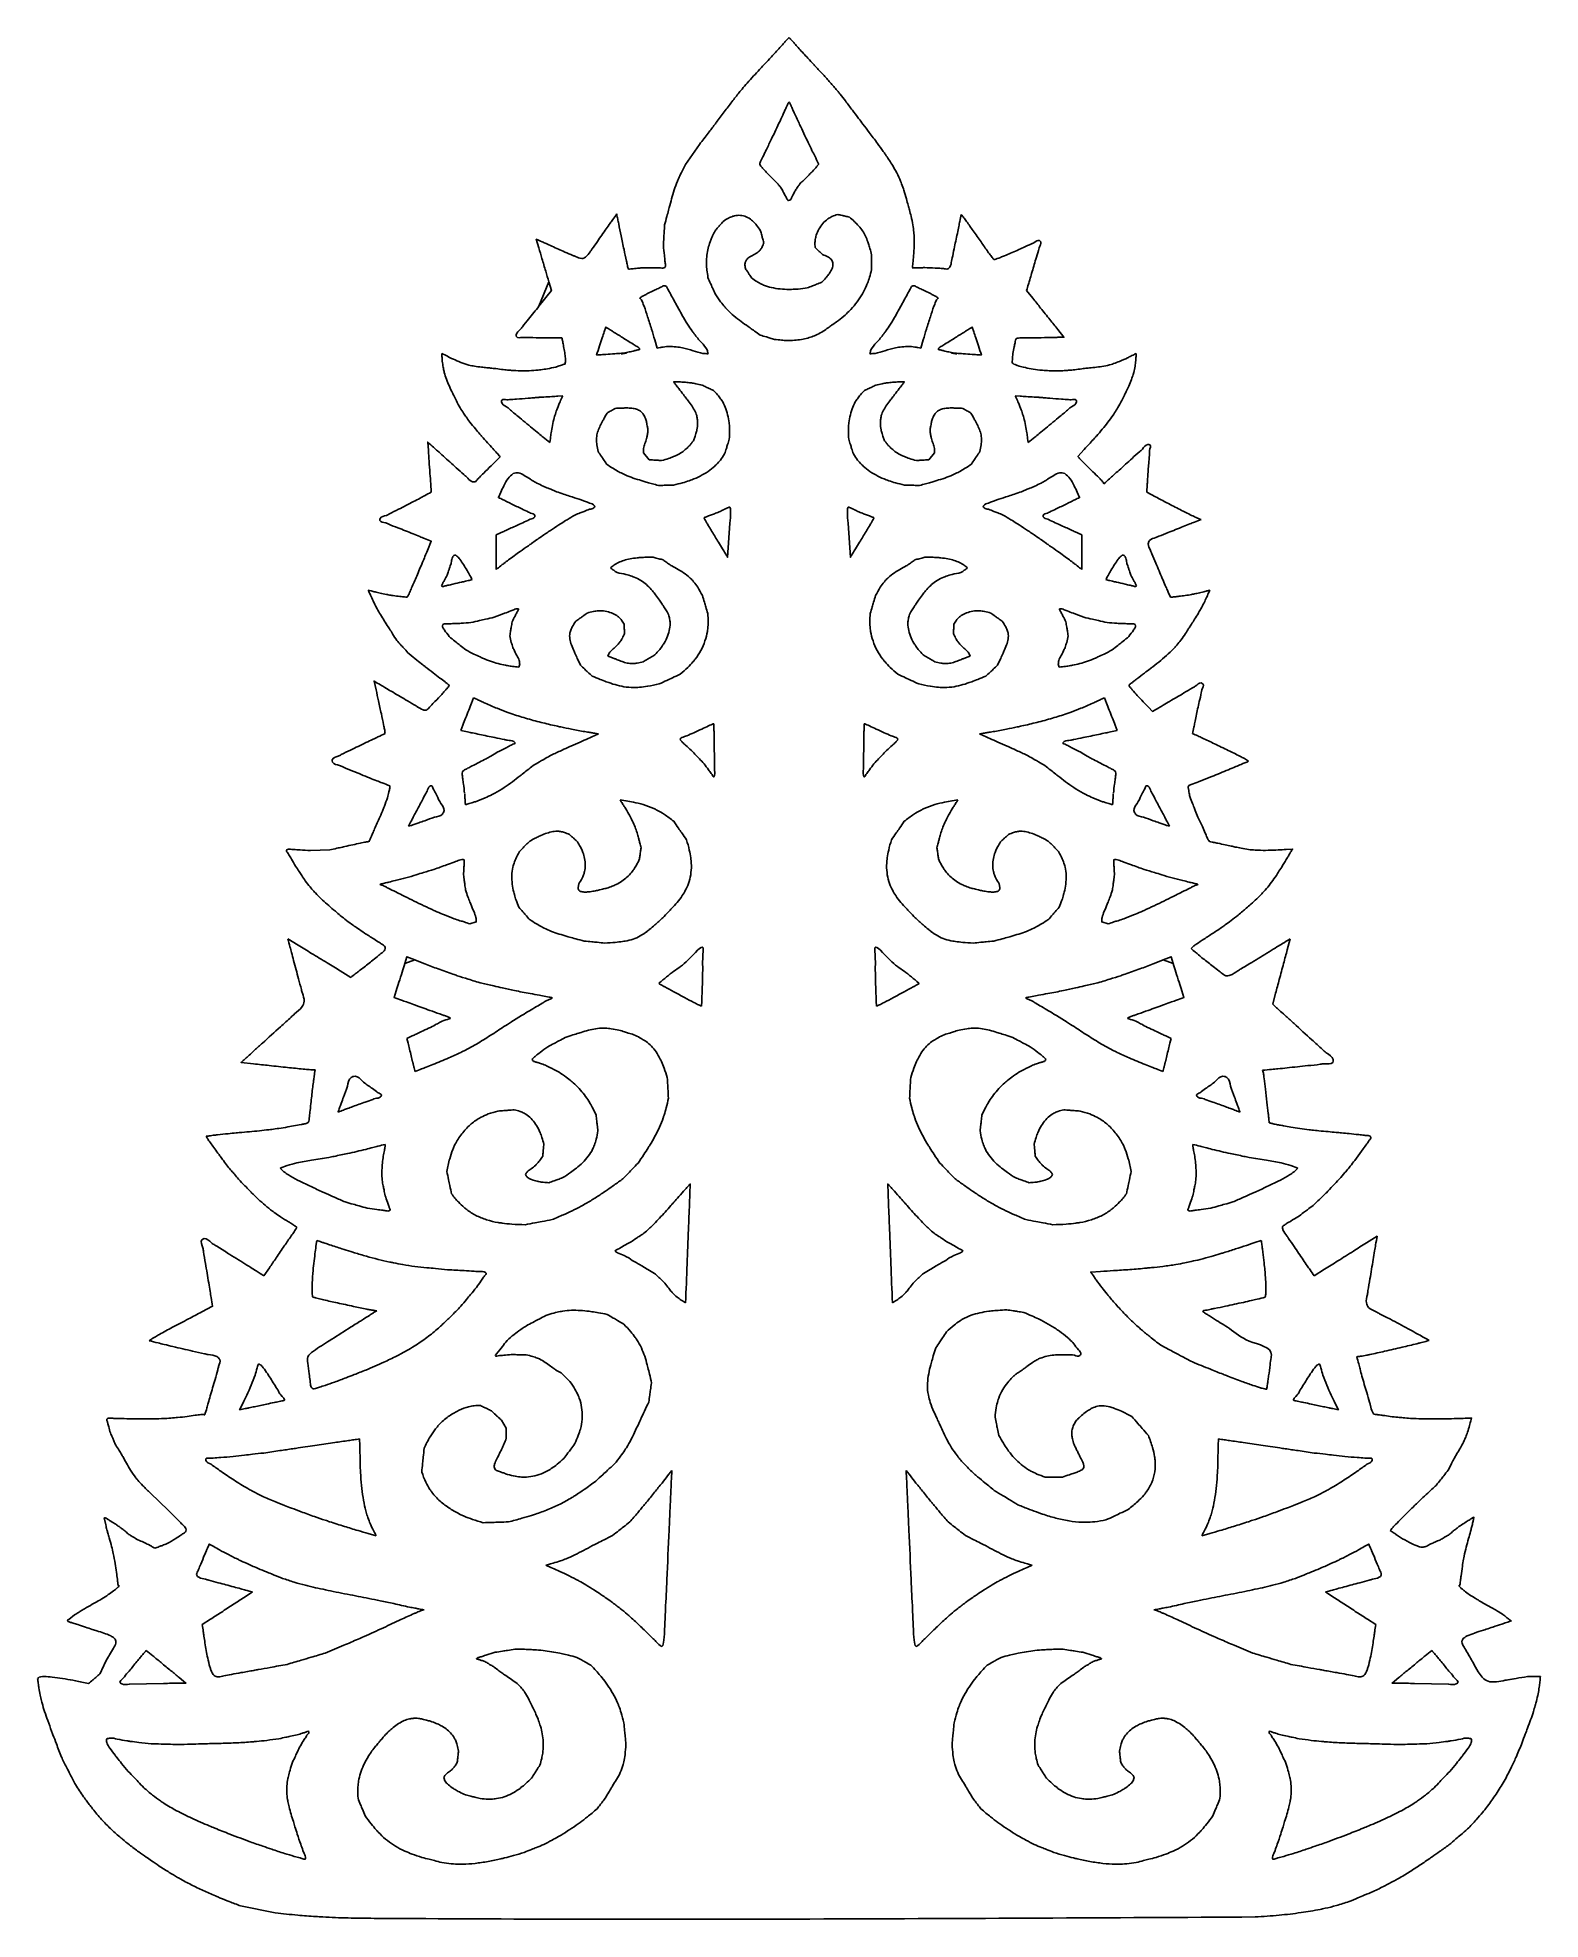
# Model space of a CAD drawing. Extents: x 0 to 195, y 4 to 248.
import ezdxf

# ---------------------------------------------------------------- set-up
doc = ezdxf.new("R2010")
doc.units = 0
doc.layers.add('layer_1', color=7, linetype='CONTINUOUS')

msp = doc.modelspace()

# ---------------------------------------------------------------- linework, layer by layer
at = {"layer": 'layer_1', "color": 1}
for points in [[(84.16096, 231.996306), (85.976665, 234.619045)], [(97.579421, 227.401734), (97.579481, 227.401703)], [(65.122376, 221.203453), (64.794357, 222.313064)], [(65.147112, 213.638202), (66.761057, 215.655662), (66.433425, 216.765272)], [(97.578651, 215.809128), (97.579348, 215.809196)], [(128.397642, 215.655636), (129.204609, 214.646909)], [(73.624018, 210.316517), (73.8261, 210.922629)], [(121.534678, 210.316562), (121.332663, 210.922674)], [(132.43224, 210.612241), (133.239274, 209.603513)], [(68.122864, 209.502661), (66.054962, 209.502661)], [(76.529166, 207.559573), (76.529166, 207.559623)], [(80.164885, 209.280888), (80.493098, 208.19505)], [(114.993817, 209.28095), (114.665665, 208.195112)], [(118.6285, 207.55981), (118.6285, 207.559815)], [(52.538789, 207.485517), (53.09363, 207.207938)], [(72.613869, 207.285944), (72.613869, 207.285944)], [(75.795828, 207.437458), (75.947469, 207.462491)], [(87.084407, 207.462542), (87.084407, 207.462542)], [(108.074295, 207.462542), (108.074295, 207.462542)], [(119.362746, 207.437503), (119.211233, 207.462536)], [(122.544892, 207.285989), (122.544892, 207.285989)], [(126.632314, 207.485492), (126.531434, 206.275004)], [(142.619904, 207.485492), (142.594532, 207.081976)], [(82.942863, 203.801058), (82.614393, 203.801058)], [(112.215773, 203.801058), (112.544243, 203.801058)], [(50.798844, 194.901931), (50.723028, 195.986483)], [(79.432245, 193.699391), (78.700075, 194.58315)], [(115.726392, 193.699391), (116.458626, 194.58315)], [(135.862019, 195.028169), (135.054982, 194.120255)], [(51.176983, 189.480403), (51.101485, 190.56463)], [(61.780153, 191.906495), (61.780153, 191.906495)], [(133.378486, 191.906495), (133.378486, 191.906495)], [(60.189269, 189.482037), (59.886245, 188.800295)], [(134.969367, 189.481969), (135.272457, 188.800295)], [(143.981722, 189.480377), (145.141774, 188.875098)], [(59.583155, 183.951701), (59.583155, 183.1685)], [(89.925326, 185.479324), (89.622307, 181.034765)], [(105.233305, 185.479324), (105.536395, 181.034765)], [(135.575479, 183.951636), (135.575479, 183.168565)], [(50.672584, 181.915151), (51.176983, 183.125642)], [(54.871966, 180.782246), (54.871966, 180.782246)], [(140.286665, 180.782246), (140.286665, 180.782246)], [(43.006454, 176.770878), (43.384914, 176.669995)], [(152.15225, 176.770852), (151.975553, 176.367337)], [(74.066252, 168.193185), (74.192704, 168.521395)], [(121.092512, 168.193185), (120.966059, 168.52133)], [(62.522059, 166.804319), (62.648512, 167.157847)], [(132.636637, 166.804319), (132.510184, 167.157912)], [(44.015249, 163.834215), (43.76305, 164.969205)], [(144.208541, 161.590229), (144.738255, 161.035459)], [(84.308023, 157.871201), (84.308031, 157.871201)], [(110.850591, 157.871201), (110.850605, 157.871201)], [(75.657776, 149.575188), (76.41547, 149.448801)], [(119.500922, 149.575188), (118.743232, 149.448736)], [(48.233571, 146.165964), (48.562044, 146.241461)], [(146.925127, 146.165964), (146.596657, 146.241526)], [(35.491642, 142.979929), (38.0135, 143.080809)], [(162.087719, 143.131222), (162.894692, 143.181661)], [(44.555979, 138.629185), (44.555979, 138.629185)], [(70.30408, 138.665708), (70.228515, 138.211045)], [(124.854621, 138.665708), (124.930249, 138.21111)], [(150.602785, 138.62925), (150.602785, 138.62925)], [(56.172513, 133.477633), (57.005769, 133.730152)], [(138.98612, 133.477568), (138.152868, 133.730152)], [(32.566654, 131.531333), (33.928461, 130.698978)], [(162.592053, 131.531308), (162.213591, 130.119056)], [(39.37531, 127.370409), (40.737117, 126.538379)], [(49.034874, 128.810764), (48.024597, 129.214797), (48.024597, 129.214797), (47.74702, 128.330721)], [(146.12389, 128.810702), (147.13404, 129.214797), (147.13404, 129.214797), (147.411681, 128.330721)], [(46.635796, 124.795363), (46.357829, 123.911604)], [(80.785751, 125.666044), (80.73976, 125.803901)], [(114.372945, 125.666044), (114.418941, 125.803836)], [(148.5229, 124.795363), (148.800867, 123.911604)], [(66.813045, 123.911604), (66.813045, 123.911604)], [(128.345657, 123.911604), (128.345657, 123.911604)], [(160.70053, 124.470452), (160.322391, 123.058203)], [(48.024597, 118.608411), (48.024597, 118.608411), (48.024597, 118.608411)], [(48.024597, 118.608411), (48.171988, 118.002297)], [(147.13404, 118.608349), (146.986646, 118.002232)], [(147.13404, 118.608349), (147.13404, 118.608349), (147.13404, 118.608349)], [(28.128472, 115.3166), (26.514465, 115.492977)], [(48.826994, 115.30754), (48.847803, 115.221606)], [(146.332475, 115.310695), (146.311734, 115.225148)], [(39.084717, 109.062674), (39.084717, 109.062674)], [(156.074044, 109.062609), (156.074044, 109.062609)], [(32.566654, 107.121013), (34.281475, 107.423651)], [(172.073628, 104.296491), (170.963953, 102.783427)], [(31.557924, 101.788853), (32.467193, 102.142384)], [(63.404466, 100.955857), (63.404466, 100.955857)], [(131.754235, 100.955919), (131.754235, 100.955919)], [(163.600699, 101.788853), (162.691508, 102.142384)], [(84.667808, 97.168046), (84.76888, 99.743628)], [(110.490825, 97.168046), (110.389818, 99.743693)], [(172.500785, 92.09104), (173.862595, 92.948451)], [(36.31794, 92.39431), (36.216933, 91.636679)], [(158.840758, 92.39431), (158.007119, 92.116663)], [(29.466637, 87.804206), (30.172732, 88.838381)], [(138.006507, 88.37929), (136.718654, 88.303341)], [(165.692067, 87.80418), (167.053877, 88.661656)], [(21.42237, 83.139259), (22.809237, 83.870477)], [(44.098801, 83.257115), (43.782055, 83.074681)], [(84.162766, 84.288586), (84.162766, 84.288586)], [(110.99593, 84.288648), (110.99593, 84.288648)], [(151.488088, 83.00421), (151.378769, 83.073329)], [(28.312583, 74.918842), (28.312583, 74.918842)], [(166.846054, 74.918842), (166.846054, 74.918842)], [(26.721701, 71.257288), (26.317667, 70.423714)], [(32.075463, 71.63594), (32.075463, 71.63594)], [(163.083236, 71.636005), (163.083236, 71.636005)], [(168.437, 71.257353), (168.841032, 70.423776)], [(12.369049, 69.244623), (15.496184, 69.244623)], [(60.902256, 68.050056), (60.29659, 69.059971)], [(134.862173, 69.059971), (134.862173, 69.059971)], [(185.285808, 69.320109), (186.118163, 69.345199)], [(22.605293, 63.352678), (22.60529, 63.352678)], [(82.380434, 62.544487), (81.824826, 61.83736)], [(112.778268, 62.544552), (113.333876, 61.83736)], [(172.553355, 63.352678), (172.553344, 63.352678)], [(17.059751, 57.39219), (14.739588, 59.611473)], [(8.939665, 55.475966), (8.788346, 56.232562)], [(186.042341, 56.257922), (186.420798, 56.484676)], [(44.045659, 54.059465), (43.010451, 54.362554)], [(151.113057, 54.059532), (152.148324, 54.362554)], [(22.958948, 52.670666), (22.377893, 52.998811)], [(172.199812, 52.670666), (172.780871, 52.998811)], [(66.016252, 50.271334), (66.698251, 49.968177)], [(129.142511, 50.271266), (128.460451, 49.968177)], [(10.654552, 47.658515), (10.553672, 47.658515)], [(27.984111, 46.786417), (26.898337, 46.079296)], [(167.174586, 46.786417), (168.260363, 46.079231)], [(4.14847, 43.220399), (4.905002, 43.825607)], [(22.554722, 43.251062), (21.468689, 42.54394)], [(172.603915, 43.251062), (173.690008, 42.543875)], [(191.010237, 43.220382), (191.262436, 43.018624)], [(14.195962, 39.210213), (15.054533, 38.503029)], [(80.56209, 40.119485), (80.56209, 40.119485)], [(114.596606, 40.119414), (114.596606, 40.119414)], [(180.962804, 39.210213), (180.1041, 38.503091)], [(16.418016, 34.91717), (12.023962, 34.841605)], [(18.488944, 35.674857), (19.347579, 34.967673)], [(24.272185, 35.90232), (24.272185, 35.90232)], [(170.886517, 35.90232), (170.886517, 35.90232)], [(176.669755, 35.674857), (175.811119, 34.967735)], [(178.740682, 34.917232), (183.134735, 34.841605)], [(193.380452, 35.806446), (195.0449, 35.806446)], [(9.069597, 27.720068), (9.069597, 27.720068)], [(186.089035, 27.720006), (186.089035, 27.720006)], [(52.808642, 22.694464), (52.808642, 22.694464)], [(142.350054, 22.694427), (142.350054, 22.694464)], [(30.928941, 5.142598), (26.440385, 6.050507)], [(47.194178, 4.411417), (47.194178, 4.411417)]]:
    msp.add_lwpolyline(points, close=True, dxfattribs=at)
for points in [[(67.613639, 201.944578), (68.21975, 201.982771)], [(127.545063, 201.944578), (126.938945, 201.982726)], [(66.628804, 196.477431), (66.552988, 195.921885)], [(128.529826, 196.477454), (128.605778, 195.921846)], [(56.663193, 162.813973), (56.385546, 162.106786)], [(138.49544, 162.814038), (138.773082, 162.106851)], [(55.274392, 159.278618), (54.996361, 158.571496)], [(139.884304, 159.278618), (140.16227, 158.571496)], [(72.295257, 157.864309), (72.875926, 158.116898)], [(122.863436, 157.864374), (122.282702, 158.116898)]]:
    msp.add_lwpolyline(points, dxfattribs=at)
for points, knots in [([(95.055039, 245.71495), (95.397502, 246.089505), (95.956038, 246.700382), (96.584871, 247.40464), (96.972216, 247.831935), (97.203802, 248.118531), (97.408172, 248.284982), (97.542392, 248.494982), (97.643337, 248.401169), (97.728719, 248.342235), (97.9015, 248.171969), (98.114989, 247.913534), (98.475877, 247.511499), (98.73361, 247.218645), (98.898963, 247.030761)], [0, 0, 0, 0, 1.524158, 2.485813, 2.820664, 3.27171, 3.535694, 3.726313, 3.781068, 3.907765, 4.050871, 4.498738, 4.918381, 5.669493, 5.669493, 5.669493, 5.669493]), ([(98.898963, 247.030761), (99.270554, 246.625912), (99.910985, 245.928161), (100.658354, 245.120777), (101.360749, 244.364648), (102.105834, 243.569544), (103.047625, 242.534559), (103.738088, 241.727438), (104.349794, 240.965723), (104.979642, 240.164776), (105.501631, 239.462566), (105.802702, 239.057548)], [0, 0, 0, 0, 1.648587, 2.841312, 3.300578, 4.744682, 6.110241, 7.498381, 7.930136, 9.041004, 10.554913, 10.554913, 10.554913, 10.554913]), ([(92.987141, 243.495665), (93.242479, 243.769638), (93.676544, 244.235383), (94.365844, 244.975145), (94.799785, 245.440952), (95.055039, 245.71495)], [0, 0, 0, 0, 1.123535, 1.909969, 3.033386, 3.033386, 3.033386, 3.033386]), ([(85.976665, 234.619045), (86.354923, 235.109571), (87.014001, 235.964265), (87.776799, 236.966277), (88.513837, 237.938797), (89.291464, 238.981067), (90.265671, 240.274154), (90.990932, 241.202738), (91.615747, 241.952285), (92.195226, 242.632854), (92.705413, 243.188715), (92.987141, 243.495665)], [0, 0, 0, 0, 1.858291, 3.237886, 3.777945, 5.519051, 7.139004, 8.635086, 9.052927, 10.066418, 11.316222, 11.316222, 11.316222, 11.316222]), ([(97.302931, 239.597936), (97.240739, 239.461704), (97.101849, 239.157464), (96.806277, 238.509307), (96.572867, 237.997396), (96.416079, 237.653529)], [0, 0, 0, 0, 0.449268, 1.003333, 2.137107, 2.137107, 2.137107, 2.137107]), ([(100.055856, 234.875478), (99.690246, 235.649101), (99.103162, 236.891354), (98.449031, 238.312168), (98.090045, 239.074395), (97.897201, 239.538834), (97.738214, 239.775627), (97.616756, 240.191227), (97.516125, 240.006276), (97.419841, 239.855273), (97.347464, 239.695959), (97.302931, 239.597936)], [0, 0, 0, 0, 2.572445, 4.130734, 4.654663, 5.149635, 5.526899, 5.791961, 5.860561, 6.058193, 6.374271, 6.374271, 6.374271, 6.374271]), ([(96.416079, 237.653529), (96.04934, 236.880973), (95.462065, 235.643841), (94.799134, 234.259284), (94.33151, 233.307715), (94.060012, 232.712897), (93.724247, 232.105834), (93.904225, 231.833482), (94.08586, 231.627012), (94.353048, 231.319226), (94.596394, 231.052804), (94.749249, 230.885454)], [0, 0, 0, 0, 2.563424, 4.104932, 4.619825, 5.720462, 6.179626, 6.478703, 6.611431, 7.01448, 7.695298, 7.695298, 7.695298, 7.695298]), ([(105.802702, 239.057548), (106.070407, 238.702574), (106.525503, 238.099119), (107.24845, 237.140807), (107.703731, 236.537499), (107.971543, 236.182612)], [0, 0, 0, 0, 1.333811, 2.267473, 3.601267, 3.601267, 3.601267, 3.601267]), ([(101.419661, 232.097751), (101.251248, 232.440676), (100.964949, 233.023639), (100.510347, 233.949548), (100.224185, 234.532544), (100.055856, 234.875478)], [0, 0, 0, 0, 1.146145, 1.948414, 3.094468, 3.094468, 3.094468, 3.094468]), ([(107.971543, 236.182612), (108.336356, 235.704322), (108.95997, 234.886729), (109.657461, 233.92187), (110.28217, 233.037627), (110.884976, 232.126574), (111.548252, 230.966981), (111.955234, 230.096306), (112.25036, 229.3323), (112.521216, 228.581496), (112.707741, 227.927938), (112.813176, 227.558511)], [0, 0, 0, 0, 1.804544, 3.084704, 3.571359, 5.05258, 6.359951, 7.575983, 7.930842, 8.816995, 9.96917, 9.96917, 9.96917, 9.96917]), ([(81.437668, 224.179176), (81.535005, 224.537476), (81.707813, 225.17358), (81.908786, 225.92191), (82.114921, 226.692141), (82.346412, 227.56841), (82.682985, 228.709065), (82.988961, 229.571505), (83.312021, 230.319064), (83.647987, 231.050865), (83.975369, 231.654251), (84.16096, 231.996306)], [0, 0, 0, 0, 1.113857, 1.977477, 2.324535, 3.505884, 4.696294, 5.891965, 6.247618, 7.139306, 8.306434, 8.306434, 8.306434, 8.306434]), ([(99.045642, 229.57222), (99.182682, 229.695754), (99.435009, 229.923212), (99.726104, 230.204778), (100.050681, 230.52441), (100.415651, 230.902147), (100.84257, 231.366954), (101.132846, 231.686141), (101.296683, 231.894836), (101.382902, 231.986154), (101.410831, 232.070942), (101.419661, 232.097751)], [0, 0, 0, 0, 0.55346, 1.019064, 1.214778, 1.920118, 2.594022, 3.109755, 3.210844, 3.392681, 3.476757, 3.476757, 3.476757, 3.476757]), ([(94.749249, 230.885454), (94.86776, 230.766961), (95.069206, 230.565544), (95.389088, 230.245685), (95.590456, 230.044315), (95.708895, 229.925876)], [0, 0, 0, 0, 0.502761, 0.854601, 1.357096, 1.357096, 1.357096, 1.357096]), ([(95.708895, 229.925876), (95.837299, 229.802102), (96.069807, 229.577979), (96.309756, 229.279424), (96.558126, 228.946658), (96.800361, 228.54045), (97.066538, 228.03724), (97.2328, 227.699687), (97.335987, 227.511939), (97.383345, 227.427628), (97.426263, 227.361262), (97.447937, 227.327746)], [0, 0, 0, 0, 0.534467, 0.967788, 1.147009, 1.780051, 2.382957, 2.855417, 2.908347, 3.02568, 3.145393, 3.145393, 3.145393, 3.145393]), ([(98.33852, 228.562071), (98.425827, 228.686787), (98.574244, 228.8988), (98.809951, 229.235517), (98.958351, 229.447517), (99.045642, 229.57222)], [0, 0, 0, 0, 0.456717, 0.776398, 1.233055, 1.233055, 1.233055, 1.233055]), ([(97.447937, 227.327746), (97.478789, 227.345093), (97.521008, 227.36883), (97.564789, 227.393578), (97.577801, 227.40083), (97.579421, 227.401734)], [0, 0, 0, 0, 0.106183, 0.145305, 0.150872, 0.150872, 0.150872, 0.150872]), ([(97.579481, 227.401703), (97.617592, 227.385692), (97.691472, 227.354656), (97.795348, 227.453695), (97.852335, 227.566069), (97.953994, 227.758875), (98.115281, 228.085613), (98.252862, 228.379252), (98.33852, 228.562071)], [0, 0, 0, 0, 0.113364, 0.219761, 0.379436, 0.502915, 0.869823, 1.475102, 1.475102, 1.475102, 1.475102]), ([(112.813176, 227.558511), (112.887883, 227.27827), (113.014879, 226.801882), (113.216618, 226.045329), (113.343664, 225.56902), (113.418393, 225.288852)], [0, 0, 0, 0, 0.870084, 1.479075, 2.348966, 2.348966, 2.348966, 2.348966]), ([(73.872416, 223.674871), (74.04059, 223.91148), (74.326476, 224.313703), (74.780411, 224.952563), (75.066148, 225.354832), (75.234223, 225.591453)], [0, 0, 0, 0, 0.870861, 1.480413, 2.351129, 2.351129, 2.351129, 2.351129]), ([(75.234223, 225.591453), (75.255665, 225.472751), (75.313854, 225.150624), (75.401925, 224.722612), (75.568475, 223.898828), (75.820555, 222.682492), (76.157057, 221.077181), (76.406361, 219.885352), (76.578803, 219.113369), (76.651064, 218.757225), (76.724883, 218.506135), (76.747349, 218.42972)], [0, 0, 0, 0, 0.361862, 0.981994, 1.310839, 2.883243, 4.708469, 6.231609, 6.535738, 7.081799, 7.320685, 7.320685, 7.320685, 7.320685]), ([(89.041779, 224.622621), (89.267521, 224.7783), (89.656799, 225.046758), (90.168188, 225.2545), (90.676198, 225.412069), (91.282077, 225.446817), (92.054596, 225.249711), (92.593059, 224.928567), (93.017349, 224.5411), (93.436211, 224.100228), (93.723396, 223.664017), (93.890373, 223.410392)], [0, 0, 0, 0, 0.820022, 1.414073, 1.646363, 2.415101, 3.193979, 4.009522, 4.263194, 4.917624, 5.826677, 5.826677, 5.826677, 5.826677]), ([(100.964886, 221.238779), (100.949805, 221.458472), (100.922367, 221.858193), (100.994158, 222.330095), (101.105212, 222.850421), (101.349583, 223.455088), (101.803119, 224.186962), (102.259287, 224.682575), (102.72708, 225.015612), (103.199108, 225.301672), (103.643317, 225.448728), (103.894124, 225.531757)], [0, 0, 0, 0, 0.658524, 1.198158, 1.424181, 2.25469, 3.135294, 4.001157, 4.248332, 4.857424, 5.647301, 5.647301, 5.647301, 5.647301]), ([(103.894124, 225.531757), (104.08119, 225.48806), (104.399202, 225.413774), (104.904308, 225.295931), (105.222356, 225.221822), (105.409443, 225.178229)], [0, 0, 0, 0, 0.576307, 0.979718, 1.556012, 1.556012, 1.556012, 1.556012]), ([(105.409443, 225.178229), (105.624471, 224.999216), (105.997999, 224.688253), (106.398161, 224.286735), (106.771691, 223.884939), (107.135402, 223.403179), (107.520409, 222.712628), (107.751357, 222.146533), (107.929685, 221.610695), (108.102047, 221.049946), (108.220364, 220.560776), (108.288502, 220.279068)], [0, 0, 0, 0, 0.838889, 1.457239, 1.698822, 2.484663, 3.260324, 4.064817, 4.314428, 4.954608, 5.823891, 5.823891, 5.823891, 5.823891]), ([(113.418393, 225.288852), (113.503561, 224.914379), (113.658154, 224.234662), (113.75177, 223.4127), (113.826159, 222.515698), (113.820472, 221.496115), (113.749567, 220.285812), (113.673807, 219.471961), (113.620008, 218.978806), (113.602009, 218.767696), (113.57654, 218.620491), (113.569709, 218.581011)], [0, 0, 0, 0, 1.151178, 2.08954, 2.478422, 3.851283, 5.142123, 6.115825, 6.302673, 6.630575, 6.750749, 6.750749, 6.750749, 6.750749]), ([(119.420077, 223.069569), (119.48235, 223.374646), (119.58822, 223.893301), (119.756352, 224.717107), (119.862204, 225.235839), (119.924473, 225.540989)], [0, 0, 0, 0, 0.934103, 1.58805, 2.522366, 2.522366, 2.522366, 2.522366]), ([(119.924473, 225.540989), (119.984082, 225.470616), (120.163382, 225.258938), (120.379067, 224.947461), (120.837326, 224.311409), (121.518089, 223.332551), (122.441035, 222.020263), (123.138533, 221.02439), (123.632222, 220.35608), (123.894954, 219.99082), (124.123077, 219.737996), (124.211335, 219.640182)], [0, 0, 0, 0, 0.276576, 0.831926, 1.135152, 2.628782, 4.40831, 5.948696, 6.275456, 6.901451, 7.296467, 7.296467, 7.296467, 7.296467]), ([(64.794357, 222.313064), (65.043438, 222.20096), (65.46687, 222.010386), (66.139416, 221.707944), (67.125709, 221.262735), (68.281556, 220.753362), (69.309837, 220.302858), (70.028344, 220.018906), (70.58075, 219.718336), (71.360699, 220.002118), (71.676176, 220.570344), (72.180212, 221.248137), (72.87482, 222.245315), (73.489913, 223.126744), (73.872416, 223.674871)], [0, 0, 0, 0, 0.819428, 1.393006, 2.212374, 4.064969, 5.188415, 5.56655, 6.403622, 6.945243, 7.859804, 8.271395, 9.491388, 11.497705, 11.497705, 11.497705, 11.497705]), ([(81.286349, 221.506001), (81.305074, 221.835987), (81.33691, 222.396987), (81.38735, 223.288045), (81.419031, 223.849119), (81.437668, 224.179176)], [0, 0, 0, 0, 0.991551, 1.685705, 2.677454, 2.677454, 2.677454, 2.677454]), ([(87.071862, 217.349506), (87.018369, 217.668654), (86.92485, 218.226598), (86.880829, 218.886709), (86.860703, 219.537851), (86.913109, 220.249905), (87.083554, 221.136965), (87.276268, 221.778957), (87.475515, 222.307008), (87.672207, 222.793512), (87.870819, 223.1902), (87.981063, 223.410392)], [0, 0, 0, 0, 0.970155, 1.696051, 1.982392, 2.924376, 3.829642, 4.688221, 4.930983, 5.522879, 6.261314, 6.261314, 6.261314, 6.261314]), ([(87.981063, 223.410392), (88.112049, 223.560045), (88.334717, 223.814447), (88.688289, 224.218523), (88.91086, 224.472959), (89.041779, 224.622621)], [0, 0, 0, 0, 0.596642, 1.014252, 1.610781, 1.610781, 1.610781, 1.610781]), ([(93.890373, 223.410392), (93.940269, 223.223308), (94.02509, 222.90527), (94.159811, 222.400163), (94.244638, 222.082142), (94.294535, 221.895073)], [0, 0, 0, 0, 0.58087, 0.987464, 1.568291, 1.568291, 1.568291, 1.568291]), ([(115.183715, 218.631449), (115.631541, 218.617051), (116.348367, 218.594005), (117.158636, 218.533599), (117.703405, 218.510188), (118.134644, 218.361464), (118.60759, 218.80591), (118.621572, 219.35905), (118.813165, 220.140771), (119.0528, 221.339793), (119.27839, 222.402261), (119.420077, 223.069569)], [0, 0, 0, 0, 1.345873, 2.154316, 2.424172, 3.002521, 3.362399, 4.176629, 4.575983, 5.788613, 7.836386, 7.836386, 7.836386, 7.836386]), ([(126.329673, 220.497658), (126.889299, 220.74445), (127.784721, 221.139325), (128.798168, 221.629454), (129.467145, 221.876209), (129.915127, 222.311742), (130.412668, 221.823232), (130.040408, 221.325865), (129.875976, 220.590993), (129.512287, 219.474868), (129.156508, 218.217554), (128.834374, 217.135093), (128.616126, 216.395404), (128.478561, 215.929622), (128.397642, 215.655636)], [0, 0, 0, 0, 1.843296, 2.949337, 3.318037, 4.069254, 4.314297, 5.102435, 5.488088, 6.645007, 8.573132, 9.430222, 10.030159, 10.887178, 10.887178, 10.887178, 10.887178]), ([(66.433425, 216.765272), (66.295792, 217.231008), (65.996247, 218.244638), (65.559294, 219.724051), (65.259925, 220.737713), (65.122376, 221.203453)], [0, 0, 0, 0, 1.456941, 3.170892, 4.627775, 4.627775, 4.627775, 4.627775]), ([(78.361358, 218.581036), (78.809443, 218.594869), (79.526336, 218.617001), (80.3342, 218.605639), (80.879952, 218.618748), (81.241321, 218.50043), (81.654387, 218.76179), (81.50595, 219.139619), (81.481243, 219.623655), (81.388042, 220.396827), (81.325651, 221.077331), (81.286349, 221.506001)], [0, 0, 0, 0, 1.345036, 2.151924, 2.420944, 2.986308, 3.218808, 3.706785, 3.955625, 4.716894, 6.012723, 6.012723, 6.012723, 6.012723]), ([(94.294535, 221.895073), (94.241622, 221.696418), (94.14837, 221.346322), (93.904195, 220.993671), (93.604488, 220.653829), (93.134807, 220.37175), (92.546711, 220.055825), (92.114605, 219.761286), (91.928859, 219.410272), (91.820821, 219.032693), (91.883484, 218.704937), (91.920519, 218.511231)], [0, 0, 0, 0, 0.611743, 1.078097, 1.269474, 1.969173, 2.687199, 3.306715, 3.468726, 3.871959, 4.454642, 4.454642, 4.454642, 4.454642]), ([(101.924588, 220.329572), (101.806058, 220.441815), (101.604573, 220.632612), (101.284672, 220.935681), (101.083319, 221.126526), (100.964886, 221.238779)], [0, 0, 0, 0, 0.489724, 0.832465, 1.322001, 1.322001, 1.322001, 1.322001]), ([(101.823584, 216.743388), (102.005009, 216.922141), (102.319544, 217.232043), (102.640489, 217.634692), (102.928607, 218.032148), (103.171882, 218.47902), (103.326423, 219.082824), (103.202209, 219.539163), (102.925282, 219.824074), (102.547863, 220.105559), (102.161255, 220.244511), (101.924588, 220.329572)], [0, 0, 0, 0, 0.763345, 1.323405, 1.541954, 2.236069, 2.838631, 3.376781, 3.549525, 4.024554, 4.77434, 4.77434, 4.77434, 4.77434]), ([(108.288502, 220.279068), (108.288502, 220.042104), (108.288502, 219.63927), (108.288502, 218.999487), (108.288502, 218.596667), (108.288502, 218.359717)], [0, 0, 0, 0, 0.710892, 1.208502, 1.919351, 1.919351, 1.919351, 1.919351]), ([(124.211335, 219.640182), (124.472862, 219.746), (124.917466, 219.925894), (125.623579, 220.211719), (126.068153, 220.391754), (126.329673, 220.497658)], [0, 0, 0, 0, 0.846371, 1.438857, 2.285305, 2.285305, 2.285305, 2.285305]), ([(76.747349, 218.42972), (76.946603, 218.448357), (77.285342, 218.48004), (77.823345, 218.530479), (78.162091, 218.562311), (78.361358, 218.581036)], [0, 0, 0, 0, 0.600371, 1.020653, 1.621087, 1.621087, 1.621087, 1.621087]), ([(87.981063, 215.228008), (87.868818, 215.489929), (87.678002, 215.935191), (87.374935, 216.642357), (87.18411, 217.0876), (87.071862, 217.349506)], [0, 0, 0, 0, 0.854878, 1.453279, 2.308117, 2.308117, 2.308117, 2.308117]), ([(91.920519, 218.511231), (92.020297, 218.361573), (92.189921, 218.107154), (92.459297, 217.703055), (92.628888, 217.448609), (92.728648, 217.298934)], [0, 0, 0, 0, 0.53961, 0.917341, 1.456961, 1.456961, 1.456961, 1.456961]), ([(108.288502, 218.359717), (108.208371, 218.029158), (108.063885, 217.433123), (107.81745, 216.750215), (107.528554, 216.022063), (107.106397, 215.194214), (106.432658, 214.159206), (105.823117, 213.415411), (105.222962, 212.816068), (104.619324, 212.252944), (104.058984, 211.830129), (103.742935, 211.591648)], [0, 0, 0, 0, 1.019603, 1.838458, 2.175079, 3.369707, 4.617492, 5.875433, 6.24448, 7.161914, 8.348842, 8.348842, 8.348842, 8.348842]), ([(113.569709, 218.581011), (113.768977, 218.587186), (114.107728, 218.597684), (114.64573, 218.614497), (114.984463, 218.625171), (115.183715, 218.631449)], [0, 0, 0, 0, 0.598091, 1.016741, 1.614794, 1.614794, 1.614794, 1.614794]), ([(79.230363, 215.266209), (79.105617, 215.197591), (78.893563, 215.080949), (78.556784, 214.895746), (78.344745, 214.77917), (78.220024, 214.710601)], [0, 0, 0, 0, 0.427117, 0.726051, 1.153033, 1.153033, 1.153033, 1.153033]), ([(82.563963, 214.559087), (82.423052, 214.810701), (82.197588, 215.213295), (81.949125, 215.674156), (81.770672, 215.973364), (81.681693, 216.248264), (81.299374, 216.311904), (81.04708, 216.126819), (80.649021, 215.949677), (80.070097, 215.66472), (79.553337, 215.419482), (79.230363, 215.266209)], [0, 0, 0, 0, 0.86668, 1.386731, 1.560094, 1.928253, 2.149097, 2.603777, 2.818398, 3.462255, 4.535341, 4.535341, 4.535341, 4.535341]), ([(93.83987, 209.874698), (93.599877, 210.045577), (93.161307, 210.357847), (92.639005, 210.727623), (92.05632, 211.139458), (91.349104, 211.637683), (90.4222, 212.359673), (89.735733, 212.991657), (89.171384, 213.625259), (88.625405, 214.281563), (88.21505, 214.884315), (87.981063, 215.228008)], [0, 0, 0, 0, 0.883837, 1.615149, 1.919832, 3.024471, 4.209972, 5.443331, 5.815559, 6.755158, 8.001722, 8.001722, 8.001722, 8.001722]), ([(92.728648, 217.298934), (92.946361, 217.127875), (93.345196, 216.814507), (93.883048, 216.537116), (94.506006, 216.253261), (95.317323, 216.020246), (96.427698, 215.831533), (97.195676, 215.809128), (97.577522, 215.809128), (97.577992, 215.809128), (97.578403, 215.809128), (97.578651, 215.809128)], [0, 0, 0, 0, 0.828648, 1.518025, 1.808233, 2.882206, 4.035889, 5.180757, 5.180935, 5.181426, 5.182168, 5.182168, 5.182168, 5.182168]), ([(97.579348, 215.809196), (97.579557, 215.809178), (97.579974, 215.809142), (97.580539, 215.80913), (97.692504, 215.808747), (98.092028, 215.808568), (98.886212, 215.844851), (99.563146, 215.934088), (99.954671, 215.985701)], [0, 0, 0, 0, 0.000629, 0.001256, 0.001695, 0.336547, 1.199806, 2.384031, 2.384031, 2.384031, 2.384031]), ([(99.954671, 215.985701), (100.18536, 216.079195), (100.577568, 216.238151), (101.200538, 216.490713), (101.592813, 216.6498), (101.823583, 216.743388)], [0, 0, 0, 0, 0.746745, 1.269583, 2.016661, 2.016661, 2.016661, 2.016661]), ([(112.594739, 214.559087), (112.735647, 214.810711), (112.961103, 215.213314), (113.209567, 215.674173), (113.388029, 215.973367), (113.477001, 216.248257), (113.859299, 216.311907), (114.11157, 216.126803), (114.509644, 215.949682), (115.088607, 215.66472), (115.605401, 215.419482), (115.928395, 215.266209)], [0, 0, 0, 0, 0.866704, 1.386741, 1.560091, 1.928251, 2.149081, 2.603718, 2.818355, 3.462252, 4.535391, 4.535391, 4.535391, 4.535391]), ([(115.928395, 215.266209), (116.05311, 215.197574), (116.265113, 215.080899), (116.60185, 214.895696), (116.813886, 214.779153), (116.938607, 214.710601)], [0, 0, 0, 0, 0.42706, 0.725966, 1.152921, 1.152921, 1.152921, 1.152921]), ([(66.054962, 209.502661), (65.484039, 209.520611), (64.570564, 209.54933), (63.513493, 209.547486), (62.857703, 209.607136), (62.253588, 209.427094), (62.130513, 210.15147), (62.659472, 210.481756), (63.156986, 211.180191), (63.992527, 212.176658), (64.703046, 213.076075), (65.147112, 213.638202)], [0, 0, 0, 0, 1.723492, 2.757584, 3.102281, 3.802328, 4.076822, 4.963213, 5.393799, 6.685503, 8.838242, 8.838242, 8.838242, 8.838242]), ([(78.220024, 214.710601), (78.294954, 214.619415), (78.491784, 214.379883), (78.630509, 213.988409), (78.918732, 213.272408), (79.267691, 212.17985), (79.72648, 210.73143), (80.027009, 209.737077), (80.164885, 209.280888)], [0, 0, 0, 0, 0.352127, 0.92499, 1.227442, 2.672237, 4.358654, 5.788188, 5.788188, 5.788188, 5.788188]), ([(83.725623, 212.437654), (83.582251, 212.699563), (83.338512, 213.144819), (82.951292, 213.851964), (82.70742, 214.297186), (82.563963, 214.559087)], [0, 0, 0, 0, 0.895751, 1.522812, 2.418664, 2.418664, 2.418664, 2.418664]), ([(87.084407, 207.462542), (87.047997, 207.635961), (86.929968, 208.19813), (86.115363, 208.953133), (85.496769, 209.759572), (84.903692, 210.5612), (84.359506, 211.347015), (83.952545, 212.047219), (83.725623, 212.437654)], [0, 0, 0, 0, 0.524116, 1.699019, 3.174445, 3.612604, 4.686926, 6.041011, 6.041011, 6.041011, 6.041011]), ([(108.074295, 207.462542), (108.110702, 207.635961), (108.228724, 208.198128), (109.043321, 208.953122), (109.661853, 209.759593), (110.25497, 210.561178), (110.799171, 211.346985), (111.206105, 212.047207), (111.433013, 212.437654)], [0, 0, 0, 0, 0.524114, 1.699007, 3.174407, 3.612563, 4.686881, 6.040975, 6.040975, 6.040975, 6.040975]), ([(111.433013, 212.437654), (111.576401, 212.699563), (111.820166, 213.144816), (112.207408, 213.85196), (112.451281, 214.297185), (112.594739, 214.559087)], [0, 0, 0, 0, 0.895772, 1.522841, 2.418695, 2.418695, 2.418695, 2.418695]), ([(116.938607, 214.710601), (116.863689, 214.619414), (116.666883, 214.379869), (116.528145, 213.988408), (116.239888, 213.272425), (115.891057, 212.179836), (115.432231, 210.731456), (115.131695, 209.737125), (114.993817, 209.28095)], [0, 0, 0, 0, 0.352109, 0.924976, 1.227433, 2.672202, 4.358603, 5.788099, 5.788099, 5.788099, 5.788099]), ([(129.204609, 214.646909), (129.543316, 214.223514), (130.28049, 213.302023), (131.35636, 211.957128), (132.093533, 211.035636), (132.43224, 210.612241)], [0, 0, 0, 0, 1.626616, 3.540217, 5.166832, 5.166832, 5.166832, 5.166832]), ([(72.613869, 207.285944), (72.746041, 207.682539), (72.995424, 208.430836), (73.332147, 209.441025), (73.536706, 210.054616), (73.624018, 210.316517)], [0, 0, 0, 0, 1.254118, 2.366277, 3.194491, 3.194491, 3.194491, 3.194491]), ([(73.8261, 210.922629), (74.013135, 210.804121), (74.331093, 210.602658), (74.836145, 210.282661), (75.575197, 209.815733), (76.43527, 209.264457), (77.193373, 208.798), (77.703707, 208.453244), (78.014724, 208.347821), (78.29853, 207.969803), (77.971612, 207.957705), (77.714742, 207.883584), (77.267471, 207.787319), (76.78802, 207.670421), (76.368305, 207.572104), (76.082196, 207.504729), (75.901898, 207.462375), (75.795828, 207.437458)], [0, 0, 0, 0, 0.664269, 1.129255, 1.793516, 3.288065, 4.184863, 4.483816, 5.103523, 5.276492, 5.564488, 5.711547, 6.152614, 6.887527, 7.214174, 7.442894, 7.76973, 7.76973, 7.76973, 7.76973]), ([(102.025598, 210.379418), (101.767981, 210.224034), (101.288886, 209.935064), (100.661907, 209.695867), (100.050894, 209.490277), (99.380005, 209.335922), (98.501486, 209.213403), (97.797544, 209.148519), (97.161103, 209.179173), (96.533852, 209.216957), (96.002767, 209.285475), (95.702274, 209.324243)], [0, 0, 0, 0, 0.900683, 1.675012, 2.006015, 2.834996, 3.733948, 4.668549, 4.947357, 5.644603, 6.553212, 6.553212, 6.553212, 6.553212]), ([(103.742935, 211.591648), (103.530926, 211.441988), (103.170507, 211.187565), (102.598062, 210.783488), (102.237623, 210.529075), (102.025598, 210.379418)], [0, 0, 0, 0, 0.778532, 1.323516, 2.102081, 2.102081, 2.102081, 2.102081]), ([(121.332663, 210.922674), (121.145597, 210.804168), (120.82759, 210.602711), (120.322492, 210.282694), (119.583475, 209.815699), (118.723373, 209.264479), (117.96528, 208.798029), (117.454929, 208.4533), (117.143943, 208.347831), (116.86017, 207.969795), (117.187088, 207.957754), (117.443954, 207.883621), (117.891229, 207.787371), (118.370656, 207.670444), (118.790358, 207.572196), (119.076424, 207.504819), (119.256692, 207.462437), (119.362746, 207.437503)], [0, 0, 0, 0, 0.664346, 1.12937, 1.793663, 3.288162, 4.184962, 4.483925, 5.10362, 5.276581, 5.564566, 5.711626, 6.152694, 6.88761, 7.214201, 7.442889, 7.76969, 7.76969, 7.76969, 7.76969]), ([(122.544892, 207.285989), (122.412704, 207.682583), (122.163292, 208.430877), (121.826555, 209.441068), (121.621992, 210.054661), (121.534678, 210.316562)], [0, 0, 0, 0, 1.25413, 2.366294, 3.194512, 3.194512, 3.194512, 3.194512]), ([(68.526382, 206.123711), (68.549913, 206.21098), (68.602293, 206.405242), (68.58901, 206.662158), (68.568219, 207.067184), (68.483075, 207.62791), (68.35988, 208.349484), (68.259757, 208.875024), (68.190269, 209.211233), (68.162362, 209.363976), (68.131887, 209.470977), (68.122864, 209.502661)], [0, 0, 0, 0, 0.269683, 0.600319, 0.763099, 1.48803, 2.297098, 2.96084, 3.092369, 3.32723, 3.426032, 3.426032, 3.426032, 3.426032]), ([(76.529166, 207.559623), (76.49541, 207.557283), (76.427899, 207.552602), (76.326635, 207.545512), (76.140222, 207.532412), (75.690313, 207.501042), (74.88781, 207.444878), (74.055558, 207.38664), (73.416499, 207.341934), (73.01517, 207.313911), (72.762495, 207.296302), (72.613869, 207.285944)], [0, 0, 0, 0, 0.101509, 0.203022, 0.304536, 0.662126, 1.556026, 2.717934, 3.164986, 3.47789, 3.924851, 3.924851, 3.924851, 3.924851]), ([(75.947469, 207.462491), (75.998076, 207.470984), (76.115256, 207.49065), (76.309167, 207.522935), (76.45246, 207.546798), (76.529166, 207.559573)], [0, 0, 0, 0, 0.153944, 0.356456, 0.589742, 0.589742, 0.589742, 0.589742]), ([(80.493098, 208.19505), (80.611567, 208.213836), (80.812962, 208.245774), (81.133002, 208.295189), (81.669833, 208.390001), (82.43557, 208.404177), (83.201209, 208.317991), (84.099144, 208.162588), (85.104463, 207.890359), (86.186911, 207.468733), (86.852712, 207.46414), (87.084407, 207.462542)], [0, 0, 0, 0, 0.359843, 0.611726, 0.97155, 1.994493, 2.892875, 3.281241, 4.726692, 6.021643, 6.712793, 6.712793, 6.712793, 6.712793]), ([(95.702274, 209.324243), (95.512364, 209.38035), (95.1615, 209.48401), (94.5407, 209.667501), (94.109812, 209.794891), (93.83987, 209.874698)], [0, 0, 0, 0, 0.594075, 1.097569, 1.942048, 1.942048, 1.942048, 1.942048]), ([(114.665665, 208.195112), (114.547167, 208.213882), (114.345737, 208.24579), (114.025674, 208.295165), (113.488833, 208.389899), (112.723117, 208.404179), (111.957473, 208.317988), (111.059549, 208.162588), (110.054235, 207.890358), (108.97179, 207.468733), (108.305989, 207.46414), (108.074295, 207.462542)], [0, 0, 0, 0, 0.359922, 0.611817, 0.971597, 1.994568, 2.892935, 3.281288, 4.726736, 6.021685, 6.712835, 6.712835, 6.712835, 6.712835]), ([(118.6285, 207.559815), (118.662363, 207.557443), (118.730089, 207.552699), (118.831676, 207.545578), (119.018314, 207.532595), (119.468331, 207.501057), (120.270879, 207.444954), (121.103168, 207.386843), (121.742231, 207.341938), (122.143559, 207.313899), (122.396251, 207.296326), (122.544892, 207.285989)], [0, 0, 0, 0, 0.101838, 0.203675, 0.30551, 0.663104, 1.557037, 2.719032, 3.166047, 3.478953, 3.925953, 3.925953, 3.925953, 3.925953]), ([(119.211233, 207.462536), (119.160536, 207.47104), (119.043141, 207.490731), (118.848888, 207.523103), (118.705339, 207.547012), (118.6285, 207.55981)], [0, 0, 0, 0, 0.154216, 0.357105, 0.590795, 0.590795, 0.590795, 0.590795]), ([(133.239274, 209.603513), (132.98393, 209.597236), (132.549875, 209.586564), (131.860526, 209.569764), (130.852448, 209.545272), (129.67675, 209.517542), (128.646048, 209.508865), (127.937627, 209.496345), (127.499076, 209.538378), (126.977802, 209.432879), (126.949844, 209.103726), (126.87651, 208.766659), (126.778193, 208.239769), (126.688616, 207.776607), (126.632314, 207.485492)], [0, 0, 0, 0, 0.766272, 1.30257, 2.068579, 3.792011, 4.826039, 5.170725, 5.901963, 6.214816, 6.573728, 6.746992, 7.274078, 8.165939, 8.165939, 8.165939, 8.165939]), ([(54.909007, 200.4246), (54.750538, 200.729546), (54.472144, 201.265265), (54.156313, 201.897551), (53.845681, 202.528263), (53.517412, 203.222618), (53.14389, 204.118717), (52.91588, 204.800263), (52.776282, 205.387575), (52.666042, 205.939994), (52.596308, 206.513169), (52.572877, 206.947519), (52.555637, 207.216504), (52.545029, 207.385882), (52.538789, 207.485517)], [0, 0, 0, 0, 1.030976, 1.811183, 2.12025, 3.140188, 4.114628, 5.031965, 5.29136, 5.925339, 6.721117, 7.020595, 7.230234, 7.529726, 7.529726, 7.529726, 7.529726]), ([(53.09363, 207.207938), (53.331399, 207.089768), (53.876075, 206.819068), (54.760866, 206.42431), (55.515816, 206.138046), (56.200541, 205.954653), (56.835543, 205.8079), (57.381835, 205.751367), (57.683063, 205.720195)], [0, 0, 0, 0, 0.796445, 1.824472, 2.906616, 3.212515, 3.950877, 4.858456, 4.858456, 4.858456, 4.858456]), ([(57.683063, 205.720195), (57.913487, 205.695287), (58.305183, 205.652946), (58.927231, 205.585693), (59.318854, 205.543344), (59.549206, 205.518434)], [0, 0, 0, 0, 0.695299, 1.181933, 1.877019, 1.877019, 1.877019, 1.877019]), ([(59.549206, 205.518434), (59.867326, 205.473714), (60.441067, 205.393061), (61.123382, 205.328512), (61.858514, 205.268628), (62.726005, 205.232745), (63.879223, 205.244737), (64.772237, 205.305841), (65.557212, 205.40442), (66.316866, 205.514504), (66.956077, 205.646112), (67.315891, 205.720195)], [0, 0, 0, 0, 0.963613, 1.737909, 2.055591, 3.17633, 4.340927, 5.514304, 5.858734, 6.714307, 7.816133, 7.816133, 7.816133, 7.816133]), ([(67.315891, 205.720195), (67.465342, 205.77001), (67.719405, 205.854695), (68.122901, 205.9892), (68.376946, 206.073892), (68.526382, 206.123711)], [0, 0, 0, 0, 0.472604, 0.803413, 1.275975, 1.275975, 1.275975, 1.275975]), ([(126.531434, 206.275004), (126.605314, 206.218427), (126.771117, 206.091455), (127.022485, 205.999892), (127.429339, 205.850346), (128.066871, 205.68548), (129.024795, 205.485588), (129.84982, 205.364422), (130.632992, 205.292326), (131.422632, 205.234796), (132.098393, 205.222669), (132.482679, 205.215773)], [0, 0, 0, 0, 0.277763, 0.623361, 0.794125, 1.579851, 2.593045, 3.73102, 4.078134, 4.952527, 6.105342, 6.105342, 6.105342, 6.105342]), ([(132.482679, 205.215773), (132.750395, 205.23441), (133.205543, 205.266094), (133.92849, 205.316533), (134.383719, 205.348364), (134.65152, 205.36709)], [0, 0, 0, 0, 0.805091, 1.36875, 2.174113, 2.174113, 2.174113, 2.174113]), ([(134.65152, 205.36709), (134.956653, 205.412741), (135.493565, 205.493069), (136.124668, 205.571508), (136.759285, 205.644951), (137.477449, 205.709126), (138.433387, 205.831585), (139.175354, 205.998495), (139.855747, 206.224555), (140.570149, 206.491522), (141.307963, 206.826052), (141.880017, 207.115793), (142.250087, 207.300343), (142.482929, 207.416916), (142.619904, 207.485492)], [0, 0, 0, 0, 0.925547, 1.628592, 1.90775, 2.842071, 3.791465, 4.797872, 5.116265, 5.941974, 7.08472, 7.544131, 7.865767, 8.325312, 8.325312, 8.325312, 8.325312]), ([(142.594532, 207.081976), (142.582931, 206.906874), (142.555439, 206.491913), (142.468709, 205.799243), (142.347877, 205.19893), (142.179925, 204.624803), (141.986426, 204.029893), (141.780518, 203.534399), (141.661945, 203.249068)], [0, 0, 0, 0, 0.526383, 1.247431, 2.093019, 2.35935, 3.041822, 3.968386, 3.968386, 3.968386, 3.968386]), ([(82.614393, 203.801058), (82.695495, 203.695019), (82.833348, 203.514777), (83.052232, 203.228557), (83.392383, 202.783965), (83.821338, 202.22154), (84.225091, 201.690938), (84.601966, 201.194318), (84.992874, 200.680547), (85.418435, 199.994795), (85.624991, 199.429585), (85.696483, 198.903397), (85.73211, 198.344881), (85.676875, 197.866987), (85.644706, 197.588664)], [0, 0, 0, 0, 0.400496, 0.680746, 1.080966, 2.079864, 2.802767, 3.081178, 3.95024, 4.738641, 5.496795, 5.729346, 6.330724, 7.169409, 7.169409, 7.169409, 7.169409]), ([(86.301389, 203.396961), (86.034972, 203.455607), (85.574485, 203.556973), (85.03372, 203.648713), (84.524188, 203.725343), (84.010071, 203.773883), (83.428383, 203.799618), (83.085937, 203.800634), (82.942863, 203.801058)], [0, 0, 0, 0, 0.818255, 1.41431, 1.645011, 2.36398, 2.962061, 3.391253, 3.391253, 3.391253, 3.391253]), ([(87.766072, 202.689904), (87.585269, 202.777197), (87.277893, 202.925601), (86.789665, 203.161287), (86.482237, 203.309672), (86.301389, 203.396961)], [0, 0, 0, 0, 0.602318, 1.023981, 1.626415, 1.626415, 1.626415, 1.626415]), ([(89.837078, 196.376435), (89.856817, 196.716849), (89.891745, 197.31919), (89.855398, 198.027342), (89.792214, 198.748254), (89.636795, 199.545302), (89.31609, 200.521467), (88.984825, 201.208892), (88.63706, 201.72746), (88.300403, 202.181437), (87.95589, 202.509275), (87.766072, 202.689904)], [0, 0, 0, 0, 1.022143, 1.808621, 2.124241, 3.193139, 4.234387, 5.202111, 5.468076, 6.107447, 6.891982, 6.891982, 6.891982, 6.891982]), ([(105.321624, 196.376435), (105.301897, 196.716849), (105.266993, 197.31919), (105.303328, 198.02734), (105.366471, 198.748255), (105.521915, 199.545292), (105.842591, 200.521433), (106.17383, 201.208845), (106.521575, 201.727411), (106.858225, 202.181397), (107.202746, 202.509221), (107.392565, 202.689839)], [0, 0, 0, 0, 1.022142, 1.80862, 2.124238, 3.193134, 4.23436, 5.202022, 5.468, 6.107383, 6.891896, 6.891896, 6.891896, 6.891896]), ([(107.392565, 202.689839), (107.573368, 202.77715), (107.880755, 202.925588), (108.369027, 203.161316), (108.676501, 203.309723), (108.85738, 203.397026)], [0, 0, 0, 0, 0.602344, 1.024052, 1.626591, 1.626591, 1.626591, 1.626591]), ([(108.85738, 203.397026), (109.123772, 203.455652), (109.584233, 203.556986), (110.124975, 203.648683), (110.634516, 203.725254), (111.148622, 203.773877), (111.73029, 203.799615), (112.072716, 203.800633), (112.215773, 203.801058)], [0, 0, 0, 0, 0.818169, 1.414212, 1.644921, 2.363894, 2.961959, 3.391104, 3.391104, 3.391104, 3.391104]), ([(112.544243, 203.801058), (112.463141, 203.69502), (112.32529, 203.514782), (112.106428, 203.228562), (111.766335, 202.783933), (111.337371, 202.221522), (110.933617, 201.690919), (110.556725, 201.194318), (110.16582, 200.680543), (109.740231, 199.994805), (109.533705, 199.429588), (109.462242, 198.903409), (109.42663, 198.344895), (109.481842, 197.866996), (109.513998, 197.588664)], [0, 0, 0, 0, 0.400494, 0.680734, 1.080925, 2.079846, 2.802738, 3.081139, 3.950209, 4.738617, 5.49676, 5.729296, 6.330659, 7.16937, 7.16937, 7.16937, 7.16937]), ([(141.661945, 203.249068), (141.54986, 203.018645), (141.359325, 202.626947), (141.056709, 202.004901), (140.866171, 201.613282), (140.754096, 201.38293)], [0, 0, 0, 0, 0.768715, 1.306743, 2.07525, 2.07525, 2.07525, 2.07525]), ([(56.169934, 198.558459), (56.01431, 198.788813), (55.749729, 199.180447), (55.32942, 199.802494), (55.064723, 200.194179), (54.909007, 200.4246)], [0, 0, 0, 0, 0.833989, 1.417893, 2.252203, 2.252203, 2.252203, 2.252203]), ([(64.280363, 197.790733), (63.661026, 198.309537), (62.676284, 199.134432), (61.52494, 200.043353), (60.871667, 200.682904), (60.208161, 200.918103), (60.328416, 201.626617), (60.898574, 201.442918), (61.500789, 201.524591), (62.431158, 201.562063), (63.230202, 201.634684), (63.724628, 201.679619)], [0, 0, 0, 0, 2.432705, 3.867982, 4.339049, 5.258948, 5.488282, 6.165928, 6.480772, 7.403288, 8.900629, 8.900629, 8.900629, 8.900629]), ([(63.724628, 201.679619), (63.936668, 201.698288), (64.297133, 201.730024), (64.86962, 201.780549), (65.230064, 201.812438), (65.442088, 201.831195)], [0, 0, 0, 0, 0.638581, 1.085579, 1.724136, 1.724136, 1.724136, 1.724136]), ([(64.58339, 201.755255), (64.979954, 201.780079), (65.728159, 201.826915), (66.738245, 201.889974), (67.351765, 201.928243), (67.613639, 201.944578)], [0, 0, 0, 0, 1.192021, 2.249008, 3.036157, 3.036157, 3.036157, 3.036157]), ([(68.21975, 201.982771), (68.214762, 201.971546), (68.174852, 201.881744), (68.040603, 201.578463), (67.774067, 200.993757), (67.474507, 200.240375), (67.263005, 199.594487), (67.062255, 198.918465), (66.894399, 198.165986), (66.738595, 197.27079), (66.661877, 196.716418), (66.628804, 196.477431)], [0, 0, 0, 0, 0.036852, 0.294813, 0.994994, 1.964557, 2.725043, 3.033162, 4.079939, 5.035049, 5.758794, 5.758794, 5.758794, 5.758794]), ([(75.03833, 200.366326), (74.907407, 200.291501), (74.684819, 200.164287), (74.331225, 199.962271), (74.108545, 199.835093), (73.977547, 199.760277)], [0, 0, 0, 0, 0.45239, 0.769128, 1.221702, 1.221702, 1.221702, 1.221702]), ([(79.028283, 198.90196), (78.939543, 199.106181), (78.788991, 199.452652), (78.516694, 199.796739), (78.227873, 200.087946), (77.798083, 200.301067), (77.170353, 200.407424), (76.660917, 200.419073), (76.183135, 200.414144), (75.694563, 200.403114), (75.277069, 200.37971), (75.03833, 200.366326)], [0, 0, 0, 0, 0.664889, 1.12802, 1.305903, 1.893075, 2.522313, 3.207443, 3.418868, 3.955944, 4.673242, 4.673242, 4.673242, 4.673242]), ([(116.130481, 198.90196), (116.219192, 199.106182), (116.369699, 199.452663), (116.641992, 199.796747), (116.930836, 200.087937), (117.360602, 200.30111), (117.98835, 200.407434), (118.497774, 200.419071), (118.975546, 200.414147), (119.464137, 200.403128), (119.881661, 200.379755), (120.120434, 200.366389)], [0, 0, 0, 0, 0.664856, 1.127987, 1.305878, 1.89306, 2.522295, 3.207429, 3.418828, 3.955891, 4.673287, 4.673287, 4.673287, 4.673287]), ([(120.120434, 200.366389), (120.251342, 200.291564), (120.47391, 200.164347), (120.827482, 199.96231), (121.050152, 199.835109), (121.181149, 199.760277)], [0, 0, 0, 0, 0.452351, 0.769081, 1.221674, 1.221674, 1.221674, 1.221674]), ([(126.938945, 201.982726), (126.943935, 201.971502), (126.983852, 201.881706), (127.11812, 201.578447), (127.38473, 200.993799), (127.684187, 200.240412), (127.895661, 199.594551), (128.096368, 198.918521), (128.264286, 198.166043), (128.42009, 197.270823), (128.49677, 196.716442), (128.529826, 196.477454)], [0, 0, 0, 0, 0.03685, 0.294803, 0.994959, 1.964485, 2.724927, 3.033025, 4.079855, 5.03498, 5.758721, 5.758721, 5.758721, 5.758721]), ([(130.575311, 201.755255), (130.178746, 201.780079), (129.43054, 201.826915), (128.420455, 201.889974), (127.806936, 201.928243), (127.545063, 201.944578)], [0, 0, 0, 0, 1.192023, 2.249011, 3.036157, 3.036157, 3.036157, 3.036157]), ([(131.434012, 201.679704), (131.221987, 201.698356), (130.861547, 201.730065), (130.289101, 201.78057), (129.928684, 201.812459), (129.716675, 201.831218)], [0, 0, 0, 0, 0.638531, 1.085496, 1.724007, 1.724007, 1.724007, 1.724007]), ([(130.878401, 197.790755), (131.497712, 198.309557), (132.482428, 199.134461), (133.633766, 200.043392), (134.286985, 200.682991), (134.950546, 200.918113), (134.830269, 201.626585), (134.26013, 201.442861), (133.657919, 201.524585), (132.727529, 201.562097), (131.928461, 201.634749), (131.434012, 201.679704)], [0, 0, 0, 0, 2.432641, 3.867944, 4.339039, 5.258878, 5.488179, 6.165824, 6.480657, 7.40318, 8.900596, 8.900596, 8.900596, 8.900596]), ([(140.754096, 201.38293), (140.584486, 201.075603), (140.282458, 200.52834), (139.891051, 199.905224), (139.472632, 199.264848), (138.952722, 198.554757), (138.222521, 197.651644), (137.634524, 196.973675), (137.101609, 196.377274), (136.575374, 195.79437), (136.119583, 195.304814), (135.862019, 195.028169)], [0, 0, 0, 0, 1.052846, 1.874819, 2.206732, 3.34766, 4.512743, 5.690283, 6.039487, 6.912185, 8.046119, 8.046119, 8.046119, 8.046119]), ([(60.103719, 194.069836), (60.069815, 194.121626), (59.980651, 194.257826), (59.835849, 194.418387), (59.565602, 194.729781), (59.120116, 195.21024), (58.45322, 195.938645), (57.885735, 196.56548), (57.362213, 197.161874), (56.84606, 197.755858), (56.414138, 198.268574), (56.169934, 198.558459)], [0, 0, 0, 0, 0.185504, 0.487844, 0.646713, 1.422914, 2.452699, 3.609842, 3.959348, 4.833421, 5.970513, 5.970513, 5.970513, 5.970513]), ([(66.552988, 195.921885), (66.272388, 196.152548), (65.795358, 196.544681), (65.037816, 197.16763), (64.560904, 197.559951), (64.280363, 197.790733)], [0, 0, 0, 0, 1.089715, 1.852546, 2.942349, 2.942349, 2.942349, 2.942349]), ([(73.977547, 199.760277), (73.878046, 199.577691), (73.699454, 199.24997), (73.489276, 198.862718), (73.266284, 198.451358), (73.006076, 197.969565), (72.72644, 197.284592), (72.611156, 196.704545), (72.607871, 196.15151), (72.642618, 195.555966), (72.751874, 195.053754), (72.815756, 194.760106)], [0, 0, 0, 0, 0.623816, 1.119677, 1.321804, 2.027637, 2.761329, 3.535361, 3.780467, 4.419734, 5.319786, 5.319786, 5.319786, 5.319786]), ([(79.280739, 197.63923), (79.249614, 197.795067), (79.196691, 198.060032), (79.112539, 198.480942), (79.059492, 198.746011), (79.028283, 198.90196)], [0, 0, 0, 0, 0.476744, 0.810597, 1.287719, 1.287719, 1.287719, 1.287719]), ([(115.877895, 197.639165), (115.909034, 197.795032), (115.961978, 198.060034), (116.046173, 198.480965), (116.099254, 198.746025), (116.130481, 198.90196)], [0, 0, 0, 0, 0.47684, 0.810717, 1.287808, 1.287808, 1.287808, 1.287808]), ([(121.181149, 199.760277), (121.280646, 199.577676), (121.459227, 199.249938), (121.669386, 198.862665), (121.892333, 198.451287), (122.152625, 197.969533), (122.432212, 197.284532), (122.547628, 196.704495), (122.550858, 196.151463), (122.516071, 195.55594), (122.406779, 195.053747), (122.342875, 194.760106)], [0, 0, 0, 0, 0.623848, 1.119709, 1.321831, 2.027655, 2.761366, 3.53543, 3.780517, 4.419755, 5.319802, 5.319802, 5.319802, 5.319802]), ([(128.605778, 195.921846), (128.886346, 196.152527), (129.363328, 196.544701), (130.120869, 197.16767), (130.597827, 197.559978), (130.878401, 197.790755)], [0, 0, 0, 0, 1.089674, 1.852515, 2.942386, 2.942386, 2.942386, 2.942386]), ([(50.723028, 195.986483), (50.972105, 195.762315), (51.395535, 195.381228), (52.068131, 194.776073), (53.048937, 193.891971), (54.192873, 192.87219), (55.18312, 191.961436), (55.867294, 191.378592), (56.226583, 190.912159), (56.909968, 190.751023), (57.15516, 191.162583), (57.54259, 191.531204), (58.107498, 192.110916), (58.622069, 192.602534), (58.943673, 192.909792)], [0, 0, 0, 0, 1.005294, 1.709, 2.714294, 4.966651, 6.30662, 6.749808, 7.662613, 8.041012, 8.608539, 8.876055, 9.678439, 11.015716, 11.015716, 11.015716, 11.015716]), ([(78.700075, 194.58315), (78.691429, 194.778117), (78.672835, 195.197356), (78.895724, 195.810756), (79.066464, 196.292541), (79.171765, 196.722372), (79.251336, 197.116188), (79.270311, 197.453722), (79.280739, 197.63923)], [0, 0, 0, 0, 0.580128, 1.247453, 1.928261, 2.118197, 2.574358, 3.130984, 3.130984, 3.130984, 3.130984]), ([(85.240674, 196.27536), (85.148949, 196.141634), (84.980658, 195.896282), (84.750905, 195.62632), (84.482525, 195.327131), (84.114049, 194.98042), (83.534845, 194.555961), (83.010722, 194.272031), (82.472352, 194.049091), (81.880079, 193.828214), (81.354902, 193.683082), (81.048636, 193.598446)], [0, 0, 0, 0, 0.486139, 0.891938, 1.062166, 1.691986, 2.405182, 3.211451, 3.472231, 4.153231, 5.105983, 5.105983, 5.105983, 5.105983]), ([(85.644706, 197.588664), (85.594808, 197.426536), (85.509981, 197.150916), (85.375303, 196.713148), (85.290537, 196.437504), (85.240674, 196.27536)], [0, 0, 0, 0, 0.5089, 0.865134, 1.374049, 1.374049, 1.374049, 1.374049]), ([(89.230896, 194.457081), (89.30575, 194.694045), (89.432999, 195.096875), (89.63506, 195.73666), (89.762257, 196.139484), (89.837078, 196.376435)], [0, 0, 0, 0, 0.745515, 1.267353, 2.012803, 2.012803, 2.012803, 2.012803]), ([(105.927735, 194.457081), (105.852915, 194.694031), (105.725719, 195.096853), (105.523682, 195.736638), (105.396461, 196.139471), (105.321624, 196.376435)], [0, 0, 0, 0, 0.745446, 1.267279, 2.012782, 2.012782, 2.012782, 2.012782]), ([(109.513998, 197.588664), (109.563878, 197.426535), (109.648674, 197.150915), (109.783374, 196.713168), (109.868198, 196.437553), (109.918095, 196.275425)], [0, 0, 0, 0, 0.508886, 0.86511, 1.374006, 1.374006, 1.374006, 1.374006]), ([(109.918095, 196.275425), (110.009805, 196.141671), (110.178063, 195.896273), (110.407837, 195.626301), (110.676245, 195.327168), (111.044643, 194.980436), (111.623798, 194.555964), (112.147909, 194.272015), (112.686315, 194.049113), (113.278613, 193.828231), (113.803798, 193.683047), (114.110069, 193.598381)], [0, 0, 0, 0, 0.486182, 0.891993, 1.062222, 1.691965, 2.40512, 3.211404, 3.472195, 4.153226, 5.106015, 5.106015, 5.106015, 5.106015]), ([(116.458626, 194.58315), (116.467284, 194.778118), (116.485903, 195.197367), (116.262967, 195.810789), (116.092188, 196.29258), (115.986868, 196.722394), (115.907296, 197.116167), (115.888323, 197.453669), (115.877895, 197.639165)], [0, 0, 0, 0, 0.58013, 1.24748, 1.928352, 2.118255, 2.574354, 3.130945, 3.130945, 3.130945, 3.130945]), ([(140.401019, 192.355313), (140.963668, 192.854727), (141.863929, 193.653808), (142.856691, 194.594935), (143.559769, 195.151919), (143.856534, 195.73697), (144.602109, 195.630238), (144.334772, 194.997395), (144.339576, 194.316778), (144.228029, 193.203965), (144.158404, 191.985261), (144.082261, 190.925986), (144.032119, 190.203291), (144.000387, 189.748113), (143.981722, 189.480377)], [0, 0, 0, 0, 2.261529, 3.618536, 4.070898, 4.997394, 5.243575, 5.973329, 6.335617, 7.422493, 9.233977, 10.039297, 10.60294, 11.408029, 11.408029, 11.408029, 11.408029]), ([(51.101485, 190.56463), (51.069685, 191.019819), (51.000475, 192.010465), (50.899593, 193.456232), (50.830561, 194.446813), (50.798844, 194.901931)], [0, 0, 0, 0, 1.368896, 2.979182, 4.347847, 4.347847, 4.347847, 4.347847]), ([(58.943673, 192.909792), (59.086924, 193.052972), (59.33045, 193.296378), (59.717132, 193.683059), (59.960539, 193.926585), (60.103719, 194.069836)], [0, 0, 0, 0, 0.607611, 1.032939, 1.640551, 1.640551, 1.640551, 1.640551]), ([(72.815756, 194.760106), (72.952946, 194.560567), (73.18617, 194.221348), (73.556578, 193.682573), (73.789794, 193.343336), (73.926981, 193.143783)], [0, 0, 0, 0, 0.726451, 1.234977, 1.961459, 1.961459, 1.961459, 1.961459]), ([(73.926981, 193.143783), (74.212234, 192.94083), (74.720538, 192.57918), (75.358025, 192.213407), (76.033281, 191.853013), (76.83613, 191.513988), (77.887427, 191.151784), (78.680116, 190.916373), (79.330996, 190.729881), (79.902779, 190.567652), (80.383679, 190.436981), (80.644479, 190.366115)], [0, 0, 0, 0, 1.049581, 1.870294, 2.202517, 3.345621, 4.478777, 5.53777, 5.825787, 6.510022, 7.320788, 7.320788, 7.320788, 7.320788]), ([(81.048636, 193.598446), (80.849095, 193.610918), (80.509868, 193.63212), (79.971071, 193.665769), (79.631813, 193.686938), (79.432245, 193.699391)], [0, 0, 0, 0, 0.599789, 1.01967, 1.61954, 1.61954, 1.61954, 1.61954]), ([(82.614402, 190.416554), (82.998481, 190.507185), (83.67578, 190.667007), (84.452982, 190.916788), (85.229749, 191.189585), (86.066132, 191.559731), (87.070752, 192.14559), (87.759177, 192.675453), (88.272088, 193.194433), (88.731504, 193.703295), (89.051939, 194.186963), (89.230896, 194.457081)], [0, 0, 0, 0, 1.183389, 2.086834, 2.447194, 3.65328, 4.823071, 5.93099, 6.244501, 7.011849, 7.98246, 7.98246, 7.98246, 7.98246]), ([(112.544229, 190.416619), (112.160171, 190.507237), (111.482904, 190.667037), (110.705748, 190.916828), (109.929004, 191.189679), (109.092592, 191.55977), (108.087922, 192.145582), (107.399611, 192.675558), (106.886637, 193.194451), (106.427174, 193.70329), (106.106711, 194.186958), (105.927735, 194.457081)], [0, 0, 0, 0, 1.183321, 2.086723, 2.447068, 3.6532, 4.822996, 5.930879, 6.244382, 7.011728, 7.982385, 7.982385, 7.982385, 7.982385]), ([(114.110069, 193.598381), (114.309621, 193.610851), (114.648856, 193.632051), (115.187631, 193.665721), (115.526853, 193.686921), (115.726392, 193.699391)], [0, 0, 0, 0, 0.599826, 1.01969, 1.619477, 1.619477, 1.619477, 1.619477]), ([(121.231656, 193.143783), (120.9464, 192.940821), (120.438095, 192.579157), (119.800578, 192.213418), (119.125306, 191.853136), (118.322559, 191.513999), (117.271291, 191.15179), (116.478583, 190.916381), (115.827667, 190.72986), (115.255861, 190.56761), (114.774949, 190.436924), (114.514152, 190.366053)], [0, 0, 0, 0, 1.049603, 1.870318, 2.20254, 3.345531, 4.478667, 5.537702, 5.825753, 6.510041, 7.320802, 7.320802, 7.320802, 7.320802]), ([(122.342875, 194.760106), (122.205687, 194.560567), (121.972465, 194.221348), (121.602059, 193.682573), (121.368843, 193.343336), (121.231656, 193.143783)], [0, 0, 0, 0, 0.726448, 1.234974, 1.961456, 1.961456, 1.961456, 1.961456]), ([(135.054982, 194.120255), (135.104135, 194.057446), (135.236407, 193.888428), (135.440498, 193.687501), (135.823327, 193.296893), (136.406411, 192.734071), (137.172652, 191.979699), (137.749519, 191.417793), (138.110813, 191.023603), (138.304559, 190.830952), (138.399889, 190.653395), (138.433933, 190.589988)], [0, 0, 0, 0, 0.239091, 0.643395, 0.857384, 1.880344, 3.073653, 4.08477, 4.292908, 4.680162, 4.895272, 4.895272, 4.895272, 4.895272]), ([(61.780153, 191.906495), (61.550526, 191.702317), (61.049671, 191.25697), (60.598316, 190.373699), (60.318916, 189.764648), (60.189269, 189.482037)], [0, 0, 0, 0, 0.914661, 1.995023, 2.930333, 2.930333, 2.930333, 2.930333]), ([(65.69422, 190.265043), (65.421393, 190.40048), (64.938381, 190.640258), (64.389428, 190.955007), (63.840295, 191.286369), (63.285739, 191.652483), (62.531547, 192.092899), (62.018755, 191.965687), (61.780153, 191.906495)], [0, 0, 0, 0, 0.913396, 1.617075, 1.899068, 2.83358, 3.651748, 4.363724, 4.363724, 4.363724, 4.363724]), ([(129.464476, 190.265043), (129.737303, 190.40048), (130.220316, 190.640258), (130.769269, 190.955008), (131.318401, 191.286366), (131.872949, 191.652489), (132.627129, 192.092894), (133.139904, 191.965683), (133.378486, 191.906495)], [0, 0, 0, 0, 0.913396, 1.617076, 1.899071, 2.833569, 3.65175, 4.363669, 4.363669, 4.363669, 4.363669]), ([(133.378486, 191.906495), (133.608133, 191.702328), (134.109033, 191.257003), (134.560411, 190.373703), (134.839749, 189.764603), (134.969367, 189.481969)], [0, 0, 0, 0, 0.914681, 1.995077, 2.930413, 2.930413, 2.930413, 2.930413]), ([(138.433933, 190.589988), (138.676756, 190.807883), (139.089582, 191.178329), (139.745277, 191.766771), (140.158142, 192.137326), (140.401019, 192.355313)], [0, 0, 0, 0, 0.978761, 1.664001, 2.643067, 2.643067, 2.643067, 2.643067]), ([(51.176983, 183.125642), (50.884326, 183.2439), (50.386781, 183.44495), (49.596954, 183.764575), (48.441069, 184.229429), (47.121776, 184.781379), (45.90011, 185.222602), (45.189853, 185.571798), (44.45202, 185.578232), (44.566426, 186.339764), (45.242347, 186.382664), (45.988035, 186.821251), (47.188374, 187.3863), (48.496698, 188.08378), (49.630412, 188.673266), (50.40357, 189.076922), (50.890533, 189.330965), (51.176983, 189.480403)], [0, 0, 0, 0, 0.946872, 1.609773, 2.556905, 4.678861, 5.941421, 6.359063, 7.186204, 7.431884, 8.335501, 8.774486, 10.088083, 12.271406, 13.240616, 13.91907, 14.888301, 14.888301, 14.888301, 14.888301]), ([(59.886245, 188.800295), (60.092082, 188.700532), (60.441985, 188.530944), (60.997385, 188.261415), (61.811618, 187.868246), (62.746404, 187.40205), (63.605957, 187.014716), (64.124729, 186.717904), (64.644027, 186.662265), (64.601331, 186.077018), (64.083351, 186.036685), (63.525688, 185.736169), (62.618477, 185.350969), (61.625147, 184.88349), (60.761778, 184.490455), (60.172644, 184.220947), (59.801494, 184.051426), (59.583155, 183.951701)], [0, 0, 0, 0, 0.686183, 1.166443, 1.852432, 3.395817, 4.322029, 4.630822, 5.260175, 5.470116, 6.132655, 6.456659, 7.428564, 9.04821, 9.768049, 10.27202, 10.992096, 10.992096, 10.992096, 10.992096]), ([(67.411559, 189.557856), (67.199566, 189.645182), (66.839168, 189.793639), (66.266721, 190.029368), (65.906261, 190.177754), (65.69422, 190.265043)], [0, 0, 0, 0, 0.687824, 1.169333, 1.857247, 1.857247, 1.857247, 1.857247]), ([(71.704862, 187.285298), (71.906663, 187.304945), (72.179892, 187.331545), (72.407297, 187.618628), (72.230384, 187.933221), (71.550893, 188.118134), (70.615883, 188.511687), (69.722384, 188.778919), (68.94921, 189.034923), (68.274273, 189.258762), (67.713106, 189.453313), (67.411559, 189.557856)], [0, 0, 0, 0, 0.597044, 0.808366, 0.900846, 1.608995, 2.757652, 4.02827, 4.3788, 5.203195, 6.160723, 6.160723, 6.160723, 6.160723]), ([(80.644479, 190.366115), (80.887724, 190.372282), (81.30121, 190.382766), (81.95785, 190.399579), (82.371246, 190.410267), (82.614402, 190.416554)], [0, 0, 0, 0, 0.729968, 1.240856, 1.970568, 1.970568, 1.970568, 1.970568]), ([(114.514152, 190.366053), (114.270908, 190.37225), (113.857424, 190.382783), (113.200783, 190.399639), (112.787387, 190.41033), (112.544229, 190.416619)], [0, 0, 0, 0, 0.729966, 1.240855, 1.970571, 1.970571, 1.970571, 1.970571]), ([(123.453775, 187.285298), (123.251988, 187.30496), (122.978763, 187.331582), (122.751424, 187.618667), (122.92826, 187.933292), (123.607873, 188.118076), (124.542799, 188.511685), (125.436306, 188.778934), (126.209491, 189.034902), (126.884437, 189.25874), (127.445596, 189.453345), (127.747142, 189.557918)], [0, 0, 0, 0, 0.596981, 0.808329, 0.900819, 1.60893, 2.757584, 4.028205, 4.378731, 5.203128, 6.160683, 6.160683, 6.160683, 6.160683]), ([(127.747142, 189.557918), (127.959151, 189.645226), (128.319568, 189.793651), (128.892013, 190.02936), (129.252452, 190.177752), (129.464476, 190.265043)], [0, 0, 0, 0, 0.687847, 1.169348, 1.857218, 1.857218, 1.857218, 1.857218]), ([(135.272457, 188.800295), (135.066603, 188.700533), (134.716681, 188.530952), (134.161279, 188.261424), (133.347068, 187.868224), (132.412302, 187.402036), (131.552776, 187.014695), (131.034013, 186.717903), (130.514745, 186.662233), (130.557431, 186.076998), (131.075438, 186.036771), (131.633052, 185.736189), (132.540272, 185.350986), (133.533585, 184.883462), (134.396989, 184.490513), (134.986078, 184.220981), (135.357174, 184.051397), (135.575479, 183.951636)], [0, 0, 0, 0, 0.686225, 1.166486, 1.852434, 3.395842, 4.322007, 4.630766, 5.260137, 5.470062, 6.13256, 6.456557, 7.42846, 9.048142, 9.767959, 10.271905, 10.991934, 10.991934, 10.991934, 10.991934]), ([(145.141774, 188.875098), (145.62878, 188.620931), (146.689408, 188.067393), (148.243536, 187.267532), (149.411379, 186.665915), (150.206137, 186.289071), (150.607996, 186.085874), (150.927493, 185.985841), (151.042642, 185.949789)], [0, 0, 0, 0, 1.647984, 3.589061, 5.244319, 5.58733, 6.22898, 6.590545, 6.590545, 6.590545, 6.590545]), ([(61.199546, 180.719308), (61.69613, 181.07514), (62.550055, 181.68703), (63.544525, 182.39236), (64.468505, 183.04498), (65.420108, 183.709134), (66.597546, 184.510522), (67.45384, 185.073749), (68.179322, 185.535938), (68.867148, 185.969371), (69.456287, 186.327527), (69.785508, 186.52767)], [0, 0, 0, 0, 1.83273, 3.151564, 3.657601, 5.226384, 6.632848, 7.93035, 8.30092, 9.213445, 10.369276, 10.369276, 10.369276, 10.369276]), ([(69.785508, 186.52767), (70.022491, 186.621142), (70.425362, 186.780044), (71.065147, 187.032587), (71.467931, 187.191702), (71.704862, 187.285298)], [0, 0, 0, 0, 0.764254, 1.299228, 2.063473, 2.063473, 2.063473, 2.063473]), ([(86.553854, 186.123511), (86.579074, 186.147691), (86.643916, 186.209862), (86.755199, 186.254673), (86.958123, 186.346181), (87.292845, 186.465374), (87.793111, 186.651103), (88.220438, 186.816567), (88.612491, 186.98606), (89.010755, 187.166587), (89.40778, 187.355261), (90.015062, 187.678747), (90.013089, 186.524942), (89.963002, 185.928196), (89.925326, 185.479324)], [0, 0, 0, 0, 0.104105, 0.267668, 0.353525, 0.773503, 1.33091, 1.956403, 2.145085, 2.616818, 3.230528, 3.643259, 4.15571, 5.711255, 5.711255, 5.711255, 5.711255]), ([(87.576884, 184.393486), (87.450608, 184.607041), (87.235924, 184.970107), (86.894914, 185.546782), (86.680177, 185.909899), (86.553854, 186.123511)], [0, 0, 0, 0, 0.744289, 1.265366, 2.00987, 2.00987, 2.00987, 2.00987]), ([(108.60478, 186.123573), (108.57957, 186.147742), (108.514747, 186.209888), (108.403516, 186.254716), (108.200623, 186.346295), (107.865817, 186.465355), (107.365541, 186.651161), (106.938212, 186.816635), (106.546173, 186.986094), (106.147955, 187.166585), (105.750924, 187.355195), (105.14367, 187.678755), (105.145542, 186.524945), (105.195629, 185.928199), (105.233305, 185.479324)], [0, 0, 0, 0, 0.104062, 0.267578, 0.353411, 0.77346, 1.330903, 1.956402, 2.14506, 2.616732, 3.230365, 3.643152, 4.155594, 5.711134, 5.711134, 5.711134, 5.711134]), ([(107.581876, 184.393486), (107.708122, 184.607043), (107.922758, 184.970119), (108.263725, 185.546815), (108.478457, 185.909948), (108.60478, 186.123573)], [0, 0, 0, 0, 0.744246, 1.265321, 2.009859, 2.009859, 2.009859, 2.009859]), ([(125.373126, 186.52767), (125.136158, 186.62116), (124.733308, 186.780094), (124.093525, 187.032637), (123.690721, 187.19172), (123.453775, 187.285298)], [0, 0, 0, 0, 0.76423, 1.299204, 2.06347, 2.06347, 2.06347, 2.06347]), ([(133.959153, 180.719308), (133.46258, 181.075142), (132.608665, 181.68704), (131.614192, 182.392367), (130.6902, 183.044958), (129.738638, 183.70917), (128.561164, 184.510527), (127.704883, 185.073818), (126.979367, 185.535979), (126.29152, 185.969391), (125.702362, 186.327532), (125.373126, 186.52767)], [0, 0, 0, 0, 1.832706, 3.151553, 3.657604, 5.226339, 6.632836, 7.930389, 8.300951, 9.213472, 10.369334, 10.369334, 10.369334, 10.369334]), ([(151.042642, 185.949789), (150.756195, 185.837701), (150.269239, 185.647154), (149.495851, 185.344516), (149.008912, 185.153963), (148.722479, 185.041874)], [0, 0, 0, 0, 0.92279, 1.568729, 2.491479, 2.491479, 2.491479, 2.491479]), ([(59.583155, 183.1685), (59.583155, 182.840565), (59.583155, 182.130446), (59.583155, 181.103571), (59.583155, 180.342587), (59.583155, 179.854981), (59.583155, 179.644548), (59.583155, 179.496158), (59.583155, 179.456575)], [0, 0, 0, 0, 0.983804, 2.130358, 3.080625, 3.266756, 3.593176, 3.711925, 3.711925, 3.711925, 3.711925]), ([(89.622307, 181.034765), (89.615995, 181.045132), (89.565497, 181.128072), (89.395058, 181.407989), (89.174185, 181.770893), (88.8268, 182.340981), (88.315418, 183.18063), (87.860929, 183.927013), (87.576884, 184.393486)], [0, 0, 0, 0, 0.036414, 0.29131, 0.98317, 1.310919, 2.294079, 3.932526, 3.932526, 3.932526, 3.932526]), ([(105.536395, 181.034765), (105.542707, 181.045132), (105.593204, 181.128072), (105.763639, 181.407989), (105.984521, 181.77089), (106.331872, 182.341005), (106.843268, 183.180659), (107.297803, 183.927025), (107.581876, 184.393486)], [0, 0, 0, 0, 0.036414, 0.291309, 0.983167, 1.310922, 2.294096, 3.932557, 3.932557, 3.932557, 3.932557]), ([(135.575479, 183.168565), (135.575479, 182.840629), (135.575479, 182.130496), (135.575479, 181.103579), (135.575479, 180.342564), (135.575479, 179.854954), (135.575479, 179.644541), (135.575479, 179.496162), (135.575479, 179.456575)], [0, 0, 0, 0, 0.983809, 2.130397, 3.080752, 3.266853, 3.593229, 3.71199, 3.71199, 3.71199, 3.71199]), ([(148.722479, 185.041874), (148.065952, 184.773754), (147.015466, 184.344745), (145.817283, 183.87932), (145.033138, 183.531883), (144.373075, 183.416944), (144.057553, 182.621401), (144.442316, 182.065834), (144.75467, 181.242011), (145.277804, 180.032677), (145.721771, 178.956552), (145.999247, 178.283981)], [0, 0, 0, 0, 2.130514, 3.408954, 3.835142, 4.735446, 5.207683, 6.13121, 6.568317, 7.879601, 10.065008, 10.065008, 10.065008, 10.065008]), ([(48.049847, 175.863028), (48.108914, 175.966901), (48.273749, 176.256775), (48.449611, 176.66933), (48.809501, 177.473262), (49.319878, 178.686049), (49.999833, 180.300197), (50.460874, 181.406938), (50.672584, 181.915151)], [0, 0, 0, 0, 0.35828, 0.999839, 1.343163, 3.001288, 4.946415, 6.598036, 6.598036, 6.598036, 6.598036]), ([(53.735369, 180.188758), (53.767473, 180.381146), (53.818342, 180.685994), (53.93354, 181.016063), (54.025577, 181.230594), (54.234852, 181.407722), (54.591837, 181.147987), (54.761999, 180.92582), (54.871966, 180.782246)], [0, 0, 0, 0, 0.584735, 0.926544, 1.039505, 1.294419, 1.60312, 2.16706, 2.16706, 2.16706, 2.16706]), ([(54.871966, 180.782246), (55.031097, 180.556911), (55.364232, 180.085179), (55.794691, 179.378616), (56.103421, 178.860599), (56.292791, 178.511549), (56.394516, 178.3363), (56.444796, 178.194405), (56.462914, 178.143274)], [0, 0, 0, 0, 0.827329, 1.731988, 2.481264, 2.635527, 2.923988, 3.086488, 3.086488, 3.086488, 3.086488]), ([(59.583155, 179.456575), (59.782711, 179.612451), (60.121962, 179.877444), (60.660759, 180.298355), (60.999994, 180.563398), (61.199546, 180.719308)], [0, 0, 0, 0, 0.759659, 1.291438, 2.051149, 2.051149, 2.051149, 2.051149]), ([(79.824048, 181.072512), (79.506213, 181.067067), (78.950569, 181.057548), (78.302734, 181.01136), (77.669422, 180.953761), (76.996143, 180.854257), (76.182651, 180.658086), (75.616348, 180.453081), (75.19445, 180.229357), (74.832182, 180.015257), (74.565416, 179.784377), (74.41978, 179.658333)], [0, 0, 0, 0, 0.953465, 1.666857, 1.947709, 2.86132, 3.705104, 4.456405, 4.658109, 5.137677, 5.714262, 5.714262, 5.714262, 5.714262]), ([(81.238292, 180.718983), (81.063692, 180.762594), (80.766868, 180.836734), (80.295454, 180.954576), (79.998644, 181.028832), (79.824048, 181.072512)], [0, 0, 0, 0, 0.539891, 0.917829, 1.457761, 1.457761, 1.457761, 1.457761]), ([(86.33947, 176.072412), (86.150232, 176.437695), (85.822421, 177.070462), (85.325603, 177.737246), (84.80768, 178.349583), (84.137956, 178.901549), (83.239547, 179.458261), (82.574548, 179.813159), (82.082681, 180.113226), (81.693613, 180.360547), (81.394371, 180.596115), (81.238292, 180.718983)], [0, 0, 0, 0, 1.231947, 2.13406, 2.486911, 3.636749, 4.714135, 5.656739, 5.896473, 6.442721, 7.038253, 7.038253, 7.038253, 7.038253]), ([(108.819226, 176.072412), (109.008449, 176.4377), (109.336237, 177.070484), (109.833041, 177.737285), (110.350942, 178.349667), (111.020769, 178.901535), (111.919169, 179.458271), (112.584215, 179.81308), (113.076059, 180.11317), (113.465111, 180.360506), (113.764332, 180.596099), (113.920404, 180.718983)], [0, 0, 0, 0, 1.231941, 2.134069, 2.486931, 3.636797, 4.714179, 5.656789, 5.89651, 6.442741, 7.038285, 7.038285, 7.038285, 7.038285]), ([(113.920404, 180.718983), (114.095005, 180.762593), (114.391833, 180.836731), (114.86325, 180.954596), (115.160057, 181.02888), (115.334653, 181.072577)], [0, 0, 0, 0, 0.539895, 0.917839, 1.457782, 1.457782, 1.457782, 1.457782]), ([(115.334653, 181.072577), (115.652489, 181.067124), (116.208134, 181.057592), (116.855969, 181.011352), (117.489274, 180.953665), (118.162548, 180.854213), (118.976037, 180.658076), (119.542286, 180.452994), (119.964193, 180.229313), (120.326485, 180.015215), (120.593268, 179.784323), (120.738918, 179.658268)], [0, 0, 0, 0, 0.953466, 1.666862, 1.947717, 2.861324, 3.705088, 4.456354, 4.658053, 5.137627, 5.714267, 5.714267, 5.714267, 5.714267]), ([(135.575479, 179.456575), (135.375937, 179.612436), (135.036704, 179.87741), (134.497928, 180.298321), (134.158704, 180.563383), (133.959153, 180.719308)], [0, 0, 0, 0, 0.759596, 1.291362, 2.051098, 2.051098, 2.051098, 2.051098]), ([(140.286665, 180.782246), (140.127553, 180.556894), (139.794461, 180.085131), (139.36401, 179.378579), (139.055282, 178.860578), (138.865891, 178.511557), (138.764152, 178.336336), (138.713892, 178.194455), (138.695784, 178.143339)], [0, 0, 0, 0, 0.827339, 1.73199, 2.481226, 2.635494, 2.923946, 3.086393, 3.086393, 3.086393, 3.086393]), ([(141.423332, 180.188823), (141.391219, 180.381195), (141.340333, 180.686018), (141.225167, 181.016055), (141.133205, 181.230611), (140.923856, 181.407659), (140.566879, 181.147964), (140.396662, 180.925808), (140.286665, 180.782246)], [0, 0, 0, 0, 0.584693, 0.926472, 1.039416, 1.294321, 1.603066, 2.167016, 2.167016, 2.167016, 2.167016]), ([(55.099107, 177.814804), (54.726772, 177.732486), (54.13105, 177.600782), (53.465307, 177.437184), (53.008677, 177.354431), (52.760804, 177.209837), (52.416596, 177.338585), (52.616578, 177.552027), (52.726702, 177.794036), (52.944286, 178.179454), (53.120276, 178.514574), (53.230262, 178.724008)], [0, 0, 0, 0, 1.143644, 1.829786, 2.058487, 2.531055, 2.665759, 2.951685, 3.094826, 3.524171, 4.239601, 4.239601, 4.239601, 4.239601]), ([(53.230262, 178.724008), (53.292631, 178.904811), (53.398664, 179.212194), (53.567034, 179.700444), (53.673021, 180.007895), (53.735369, 180.188758)], [0, 0, 0, 0, 0.573775, 0.97547, 1.549396, 1.549396, 1.549396, 1.549396]), ([(74.41978, 179.658333), (74.525838, 179.583484), (74.706111, 179.456259), (74.992344, 179.2542), (75.172514, 179.126981), (75.278481, 179.052156)], [0, 0, 0, 0, 0.389429, 0.661937, 1.051103, 1.051103, 1.051103, 1.051103]), ([(75.278481, 179.052156), (75.659372, 178.979833), (76.310152, 178.856262), (77.045077, 178.634522), (77.708056, 178.402217), (78.36142, 178.073752), (79.092759, 177.521779), (79.566906, 177.037035), (79.953069, 176.582003), (80.325852, 176.118459), (80.738794, 175.540237), (81.087091, 175.01183), (81.387422, 174.55541), (81.726668, 174.084576), (81.99952, 173.510119), (82.107785, 173.012153), (82.17835, 172.446538), (82.107217, 171.733316), (81.844516, 170.805389), (81.521541, 170.109178), (81.156191, 169.542353), (80.778134, 169.013598), (80.393767, 168.61806), (80.177576, 168.395586)], [0, 0, 0, 0, 1.16223, 1.985759, 2.299665, 3.269672, 4.163747, 5.036929, 5.297609, 5.95428, 6.820749, 7.427953, 7.852897, 8.459819, 9.167761, 9.740901, 9.981097, 10.87635, 11.861661, 12.869172, 13.161886, 13.884754, 14.813997, 14.813997, 14.813997, 14.813997]), ([(119.880221, 179.052156), (119.49932, 178.979851), (118.848532, 178.856313), (118.113608, 178.634583), (117.450632, 178.402276), (116.797305, 178.073758), (116.065934, 177.521845), (115.591767, 177.037114), (115.20564, 176.582025), (114.832866, 176.118445), (114.420023, 175.540156), (114.071609, 175.011843), (113.771243, 174.555438), (113.431975, 174.084597), (113.159127, 173.51012), (113.050886, 173.012152), (112.980362, 172.44652), (113.051487, 171.733285), (113.314211, 170.805364), (113.637166, 170.109171), (114.00249, 169.54236), (114.380551, 169.013586), (114.764921, 168.618018), (114.981122, 168.395519)], [0, 0, 0, 0, 1.162249, 1.985761, 2.299654, 3.269678, 4.163727, 5.036906, 5.297611, 5.954323, 6.820792, 7.427952, 7.852901, 8.45988, 9.167817, 9.74095, 9.981143, 10.876441, 11.861758, 12.869215, 13.161911, 13.884773, 14.814093, 14.814093, 14.814093, 14.814093]), ([(120.738918, 179.658268), (120.632875, 179.583451), (120.452611, 179.456269), (120.166379, 179.254232), (119.986201, 179.126996), (119.880221, 179.052156)], [0, 0, 0, 0, 0.389341, 0.661838, 1.051063, 1.051063, 1.051063, 1.051063]), ([(140.059527, 177.814804), (140.431881, 177.732493), (141.027611, 177.600804), (141.693351, 177.437217), (142.150001, 177.354503), (142.397877, 177.209794), (142.742165, 177.338588), (142.542062, 177.552047), (142.431969, 177.794101), (142.214404, 178.179494), (142.038419, 178.514589), (141.928437, 178.724008)], [0, 0, 0, 0, 1.143695, 1.829801, 2.05847, 2.531142, 2.665846, 2.951882, 3.095014, 3.524331, 4.239714, 4.239714, 4.239714, 4.239714]), ([(141.928437, 178.724008), (141.866066, 178.904812), (141.760029, 179.212199), (141.591661, 179.700471), (141.485679, 180.007944), (141.423332, 180.188823)], [0, 0, 0, 0, 0.573778, 0.975489, 1.549456, 1.549456, 1.549456, 1.549456]), ([(145.999247, 178.283981), (146.129957, 177.985092), (146.352169, 177.476968), (146.705226, 176.669975), (146.927604, 176.161886), (147.058418, 175.863003)], [0, 0, 0, 0, 0.978663, 1.663765, 2.642533, 2.642533, 2.642533, 2.642533]), ([(46.688427, 170.264795), (46.513025, 170.549974), (46.206535, 171.048286), (45.843215, 171.627088), (45.485457, 172.193025), (45.090425, 172.803729), (44.593816, 173.588319), (44.240188, 174.187643), (43.955238, 174.723151), (43.686957, 175.249194), (43.428196, 175.803205), (43.242086, 176.23296), (43.124211, 176.501871), (43.05007, 176.671241), (43.006454, 176.770878)], [0, 0, 0, 0, 1.004403, 1.755056, 2.050132, 3.013002, 3.936993, 4.835813, 5.099537, 5.756715, 6.607142, 6.933316, 7.16168, 7.487976, 7.487976, 7.487976, 7.487976]), ([(43.384914, 176.669995), (43.549129, 176.626478), (43.938029, 176.523418), (44.592638, 176.366498), (45.16807, 176.246661), (45.729605, 176.150914), (46.308527, 176.059645), (46.806517, 175.998757), (47.091559, 175.963906)], [0, 0, 0, 0, 0.509634, 1.206942, 2.019284, 2.27228, 2.91583, 3.777253, 3.777253, 3.777253, 3.777253]), ([(47.091559, 175.963906), (47.209909, 175.951453), (47.411074, 175.930286), (47.730503, 175.89666), (47.931583, 175.875483), (48.049847, 175.863028)], [0, 0, 0, 0, 0.357009, 0.606827, 0.963583, 0.963583, 0.963583, 0.963583]), ([(56.462914, 178.143274), (56.294593, 178.102727), (56.008413, 178.03379), (55.553811, 177.9243), (55.267528, 177.855361), (55.099107, 177.814804)], [0, 0, 0, 0, 0.519408, 0.883098, 1.402806, 1.402806, 1.402806, 1.402806]), ([(87.046592, 173.748961), (86.959319, 174.035822), (86.810958, 174.523482), (86.57525, 175.297965), (86.426795, 175.785581), (86.33947, 176.072412)], [0, 0, 0, 0, 0.899529, 1.529185, 2.428672, 2.428672, 2.428672, 2.428672]), ([(108.112042, 173.748961), (108.199349, 174.035807), (108.347771, 174.523444), (108.583499, 175.297928), (108.73192, 175.785566), (108.819226, 176.072412)], [0, 0, 0, 0, 0.899515, 1.529175, 2.42869, 2.42869, 2.42869, 2.42869]), ([(138.695784, 178.143339), (138.864119, 178.102776), (139.150306, 178.033816), (139.604887, 177.924305), (139.891135, 177.855361), (140.059527, 177.814804)], [0, 0, 0, 0, 0.519458, 0.883136, 1.402758, 1.402758, 1.402758, 1.402758]), ([(147.058418, 175.863003), (147.111658, 175.86717), (147.246281, 175.877707), (147.422582, 175.896373), (147.747114, 175.929783), (148.249826, 175.985634), (148.990328, 176.081157), (149.61012, 176.177401), (150.168979, 176.285195), (150.700247, 176.396032), (151.241407, 176.526666), (151.647744, 176.636478), (151.899986, 176.70357), (152.05881, 176.745931), (152.15225, 176.770852)], [0, 0, 0, 0, 0.160202, 0.405091, 0.531808, 1.138959, 1.922422, 2.771674, 3.019938, 3.62985, 4.399664, 4.689574, 4.892584, 5.182702, 5.182702, 5.182702, 5.182702]), ([(151.975553, 176.367337), (151.89899, 176.193023), (151.719358, 175.784054), (151.406075, 175.116677), (151.117503, 174.550633), (150.822207, 174.028119), (150.519266, 173.510411), (150.241692, 173.080731), (150.084286, 172.83707)], [0, 0, 0, 0, 0.571143, 1.340001, 2.211563, 2.476225, 3.140513, 4.010642, 4.010642, 4.010642, 4.010642]), ([(61.663423, 172.663122), (61.786838, 172.913948), (61.984313, 173.315291), (62.231262, 173.780939), (62.351526, 174.065148), (62.588005, 174.340882), (62.137989, 174.411983), (61.86775, 174.200931), (61.310609, 174.01805), (60.510477, 173.701797), (59.790352, 173.435642), (59.340294, 173.269302)], [0, 0, 0, 0, 0.846849, 1.355032, 1.52445, 1.859435, 2.015109, 2.608825, 2.896533, 3.759565, 5.197781, 5.197781, 5.197781, 5.197781]), ([(71.389467, 173.799402), (71.208683, 173.668428), (70.901342, 173.445765), (70.413114, 173.092213), (70.105651, 172.869662), (69.924785, 172.738746)], [0, 0, 0, 0, 0.669726, 1.138569, 1.808393, 1.808393, 1.808393, 1.808393]), ([(76.187618, 172.385542), (76.087983, 172.558538), (75.907558, 172.871811), (75.604408, 173.177574), (75.243928, 173.49213), (74.720999, 173.78425), (73.950762, 174.036572), (73.305555, 174.116228), (72.723531, 174.086089), (72.142118, 174.020114), (71.663102, 173.879645), (71.389467, 173.799402)], [0, 0, 0, 0, 0.596248, 1.079725, 1.281965, 2.031395, 2.852821, 3.705486, 3.960137, 4.600949, 5.454716, 5.454716, 5.454716, 5.454716]), ([(83.460733, 165.870056), (83.800977, 166.157259), (84.400133, 166.663014), (85.019324, 167.343702), (85.612966, 168.058271), (86.169435, 168.941247), (86.702209, 170.159658), (86.961644, 171.122581), (87.065964, 171.951363), (87.127062, 172.727663), (87.075371, 173.383702), (87.046592, 173.748961)], [0, 0, 0, 0, 1.334215, 2.3495, 2.754884, 4.120986, 5.460902, 6.734678, 7.093168, 7.966772, 9.064139, 9.064139, 9.064139, 9.064139]), ([(111.697963, 165.870056), (111.357703, 166.157263), (110.758518, 166.663024), (110.139311, 167.34374), (109.545691, 168.058312), (108.989256, 168.941262), (108.456518, 170.159652), (108.197147, 171.122579), (108.09277, 171.951362), (108.03163, 172.72766), (108.083284, 173.383701), (108.112042, 173.748961)], [0, 0, 0, 0, 1.334258, 2.349578, 2.754976, 4.120994, 5.460862, 6.734659, 7.093152, 7.966759, 9.064123, 9.064123, 9.064123, 9.064123]), ([(118.971078, 172.385478), (119.070716, 172.558483), (119.25115, 172.871779), (119.554297, 173.177589), (119.914737, 173.492208), (120.437687, 173.784304), (121.207925, 174.036588), (121.853143, 174.116224), (122.435174, 174.086093), (123.016564, 174.020139), (123.495558, 173.879693), (123.769169, 173.799467)], [0, 0, 0, 0, 0.596278, 1.079803, 1.282066, 2.031458, 2.852887, 3.705566, 3.960229, 4.601036, 5.454723, 5.454723, 5.454723, 5.454723]), ([(123.769169, 173.799467), (123.949966, 173.668461), (124.257323, 173.445747), (124.745593, 173.092173), (125.053094, 172.869646), (125.233979, 172.738746)], [0, 0, 0, 0, 0.669815, 1.138694, 1.808534, 1.808534, 1.808534, 1.808534]), ([(133.495272, 172.663122), (133.37186, 172.913962), (133.17439, 173.315326), (132.92744, 173.780998), (132.807188, 174.065178), (132.570769, 174.340887), (133.02078, 174.411906), (133.291019, 174.200956), (133.848129, 174.018008), (134.648238, 173.701745), (135.36835, 173.435582), (135.818402, 173.269237)], [0, 0, 0, 0, 0.846887, 1.355084, 1.524503, 1.85939, 2.015076, 2.608778, 2.896477, 3.759491, 5.197694, 5.197694, 5.197694, 5.197694]), ([(56.309662, 172.562115), (55.894589, 172.534776), (55.203264, 172.489243), (54.415352, 172.450842), (53.764781, 172.431468), (53.296003, 172.401765), (52.649574, 172.430506), (52.610504, 172.037009), (52.793981, 171.744223), (53.108685, 171.247561), (53.457489, 170.849614), (53.683122, 170.592192)], [0, 0, 0, 0, 1.246459, 2.076041, 2.377378, 3.177389, 3.634468, 3.944997, 4.116891, 4.676639, 5.702016, 5.702016, 5.702016, 5.702016]), ([(59.340294, 173.269302), (58.966127, 173.182013), (58.330049, 173.033624), (57.319839, 172.797896), (56.683799, 172.64944), (56.309662, 172.562115)], [0, 0, 0, 0, 1.152643, 1.95947, 3.112048, 3.112048, 3.112048, 3.112048]), ([(61.360269, 170.844781), (61.397695, 171.06926), (61.461321, 171.45088), (61.562372, 172.056993), (61.625997, 172.438628), (61.663423, 172.663122)], [0, 0, 0, 0, 0.682733, 1.160661, 1.843439, 1.843439, 1.843439, 1.843439]), ([(69.924785, 172.738746), (69.75797, 172.502062), (69.474252, 172.099508), (69.261546, 171.568617), (69.112585, 171.055443), (69.1204, 170.438008), (69.350952, 169.645301), (69.614226, 169.036336), (69.872814, 168.456351), (70.147716, 167.848973), (70.39071, 167.330663), (70.530831, 167.031781)], [0, 0, 0, 0, 0.865434, 1.471934, 1.704755, 2.466293, 3.276444, 4.172023, 4.454647, 5.181686, 6.171974, 6.171974, 6.171974, 6.171974]), ([(74.192704, 168.521395), (74.289431, 168.653265), (74.526332, 168.976235), (75.041576, 169.388702), (75.448419, 169.786258), (75.751617, 170.193257), (76.010898, 170.59159), (76.156853, 170.965205), (76.238127, 171.173248)], [0, 0, 0, 0, 0.488779, 1.197101, 1.968289, 2.187368, 2.719151, 3.387343, 3.387343, 3.387343, 3.387343]), ([(76.238127, 171.173248), (76.231952, 171.322908), (76.221455, 171.577336), (76.204619, 171.981434), (76.193914, 172.23587), (76.187618, 172.385542)], [0, 0, 0, 0, 0.449361, 0.763933, 1.213346, 1.213346, 1.213346, 1.213346]), ([(118.920575, 171.173248), (118.926749, 171.322907), (118.937246, 171.577329), (118.954081, 171.981405), (118.964783, 172.235821), (118.971078, 172.385478)], [0, 0, 0, 0, 0.449359, 0.763913, 1.213281, 1.213281, 1.213281, 1.213281]), ([(120.966059, 168.52133), (120.86932, 168.653204), (120.632392, 168.976181), (120.117144, 169.388711), (119.710317, 169.786321), (119.407061, 170.193292), (119.147766, 170.5916), (119.001834, 170.965209), (118.920575, 171.173248)], [0, 0, 0, 0, 0.488813, 1.197169, 1.968422, 2.187497, 2.719262, 3.387426, 3.387426, 3.387426, 3.387426]), ([(125.233979, 172.738746), (125.400777, 172.502061), (125.684471, 172.099501), (125.89716, 171.568616), (126.046108, 171.055455), (126.038348, 170.438028), (125.807745, 169.645318), (125.544576, 169.036282), (125.285917, 168.45631), (125.010992, 167.848956), (124.767992, 167.330658), (124.627867, 167.031781)], [0, 0, 0, 0, 0.865411, 1.471904, 1.704724, 2.466222, 3.276388, 4.172042, 4.454657, 5.181678, 6.171958, 6.171958, 6.171958, 6.171958]), ([(133.798362, 170.844781), (133.760953, 171.069275), (133.697359, 171.450911), (133.596329, 172.057024), (133.532701, 172.438643), (133.495272, 172.663122)], [0, 0, 0, 0, 0.682768, 1.160694, 1.843428, 1.843428, 1.843428, 1.843428]), ([(135.818402, 173.269237), (136.192554, 173.181947), (136.828615, 173.033553), (137.838826, 172.797846), (138.474884, 172.649423), (138.849037, 172.562115)], [0, 0, 0, 0, 1.1526, 1.959424, 3.112036, 3.112036, 3.112036, 3.112036]), ([(138.849037, 172.562115), (139.264105, 172.534784), (139.955442, 172.489263), (140.743376, 172.450839), (141.393948, 172.431366), (141.862745, 172.401824), (142.509102, 172.430537), (142.548275, 172.037023), (142.364778, 171.744203), (142.050066, 171.247536), (141.701227, 170.849603), (141.475574, 170.592192)], [0, 0, 0, 0, 1.246445, 2.076075, 2.377446, 3.177396, 3.634458, 3.945045, 4.116953, 4.676721, 5.702108, 5.702108, 5.702108, 5.702108]), ([(149.025118, 171.172687), (148.830497, 170.879575), (148.47936, 170.350737), (148.003009, 169.769486), (147.470062, 169.156226), (146.775514, 168.484828), (145.796482, 167.648137), (145.00919, 167.02595), (144.307527, 166.481227), (143.628618, 165.957625), (143.047449, 165.518432), (142.721114, 165.271818)], [0, 0, 0, 0, 1.054811, 1.903109, 2.251959, 3.492093, 4.795231, 6.115198, 6.50189, 7.460137, 8.687248, 8.687248, 8.687248, 8.687248]), ([(150.084286, 172.83707), (149.953477, 172.631556), (149.731122, 172.282216), (149.378066, 171.727421), (149.155832, 171.378132), (149.025118, 171.172687)], [0, 0, 0, 0, 0.730836, 1.242307, 1.972818, 1.972818, 1.972818, 1.972818]), ([(48.302366, 168.499534), (48.10311, 168.717428), (47.764362, 169.087861), (47.226383, 169.676281), (46.887675, 170.046822), (46.688427, 170.264795)], [0, 0, 0, 0, 0.885791, 1.5059, 2.391849, 2.391849, 2.391849, 2.391849]), ([(53.547201, 164.414433), (53.48983, 164.461408), (53.34506, 164.579946), (53.149684, 164.728662), (52.790449, 165.004092), (52.22109, 165.43318), (51.362271, 166.086875), (50.626991, 166.653335), (49.932158, 167.198551), (49.232673, 167.751002), (48.639648, 168.228155), (48.302366, 168.499534)], [0, 0, 0, 0, 0.222434, 0.561291, 0.736498, 1.580475, 2.70007, 3.974409, 4.364945, 5.349688, 6.648392, 6.648392, 6.648392, 6.648392]), ([(53.683122, 170.592192), (53.926348, 170.398843), (54.339805, 170.070171), (54.996446, 169.548253), (55.409869, 169.219695), (55.653044, 169.026438)], [0, 0, 0, 0, 0.93214, 1.584536, 2.516383, 2.516383, 2.516383, 2.516383]), ([(55.653044, 169.026438), (56.003753, 168.841859), (56.614911, 168.520207), (57.345103, 168.178845), (58.059355, 167.859923), (58.839688, 167.557674), (59.835746, 167.247303), (60.575946, 167.070735), (61.196581, 166.960985), (61.76755, 166.871135), (62.253525, 166.828099), (62.522059, 166.804319)], [0, 0, 0, 0, 1.188772, 2.071594, 2.417472, 3.535426, 4.579362, 5.545587, 5.815478, 6.470155, 7.278664, 7.278664, 7.278664, 7.278664]), ([(62.648512, 167.157847), (62.635492, 167.319492), (62.602238, 167.732339), (62.21587, 168.343077), (61.938104, 168.909079), (61.718652, 169.476626), (61.525337, 170.051671), (61.420005, 170.557763), (61.360269, 170.844781)], [0, 0, 0, 0, 0.480939, 1.228336, 2.11376, 2.381809, 3.052444, 3.931075, 3.931075, 3.931075, 3.931075]), ([(132.510184, 167.157912), (132.523209, 167.319531), (132.556477, 167.732351), (132.942831, 168.343067), (133.220599, 168.909077), (133.440037, 169.47664), (133.633336, 170.051686), (133.738642, 170.557772), (133.798362, 170.844781)], [0, 0, 0, 0, 0.480866, 1.22826, 2.113693, 2.381756, 3.052399, 3.930992, 3.930992, 3.930992, 3.930992]), ([(139.505658, 169.026438), (139.15493, 168.841856), (138.543744, 168.520199), (137.813533, 168.178808), (137.099312, 167.85986), (136.319016, 167.557613), (135.322975, 167.247271), (134.582759, 167.070755), (133.962118, 166.960962), (133.391149, 166.871099), (132.905172, 166.828086), (132.636637, 166.804319)], [0, 0, 0, 0, 1.188824, 2.071675, 2.417563, 3.535425, 4.579336, 5.5456, 5.815492, 6.47017, 7.278678, 7.278678, 7.278678, 7.278678]), ([(141.475574, 170.592192), (141.232332, 170.398845), (140.818855, 170.070181), (140.162216, 169.548263), (139.748815, 169.219696), (139.505658, 169.026438)], [0, 0, 0, 0, 0.932174, 1.584568, 2.516378, 2.516378, 2.516378, 2.516378]), ([(70.530831, 167.031781), (70.7179, 166.857182), (71.035923, 166.560358), (71.541029, 166.088921), (71.859066, 165.792083), (72.04615, 165.61747)], [0, 0, 0, 0, 0.76767, 1.305061, 2.072792, 2.072792, 2.072792, 2.072792]), ([(78.662323, 167.486317), (78.411041, 167.421004), (77.977275, 167.308259), (77.456954, 167.26293), (76.957025, 167.251887), (76.41756, 167.34429), (75.767409, 167.562952), (75.299057, 167.758948), (74.90345, 167.909225), (74.543277, 168.041195), (74.23539, 168.139294), (74.066252, 168.193185)], [0, 0, 0, 0, 0.777396, 1.341954, 1.561749, 2.276719, 2.966464, 3.617996, 3.799223, 4.236034, 4.768519, 4.768519, 4.768519, 4.768519]), ([(80.177576, 168.395586), (79.990509, 168.283323), (79.672497, 168.092476), (79.167412, 167.789386), (78.849392, 167.598564), (78.662323, 167.486317)], [0, 0, 0, 0, 0.654504, 1.11265, 1.767135, 1.767135, 1.767135, 1.767135]), ([(114.981122, 168.395519), (115.168191, 168.283288), (115.486215, 168.092492), (115.991322, 167.789447), (116.309357, 167.59863), (116.496441, 167.486382)], [0, 0, 0, 0, 0.654458, 1.112601, 1.767122, 1.767122, 1.767122, 1.767122]), ([(116.496441, 167.486382), (116.747709, 167.421045), (117.181437, 167.308262), (117.701724, 167.262943), (118.201624, 167.251997), (118.74112, 167.344201), (119.391282, 167.562917), (119.859661, 167.758876), (120.255271, 167.909185), (120.615464, 168.041178), (120.923368, 168.139289), (121.092512, 168.193185)], [0, 0, 0, 0, 0.777376, 1.341868, 1.561629, 2.276615, 2.966403, 3.617917, 3.799167, 4.236017, 4.768521, 4.768521, 4.768521, 4.768521]), ([(124.627867, 167.031781), (124.440782, 166.857184), (124.122737, 166.560368), (123.617631, 166.088931), (123.299618, 165.792085), (123.112551, 165.61747)], [0, 0, 0, 0, 0.767703, 1.305093, 2.07279, 2.07279, 2.07279, 2.07279]), ([(43.76305, 164.969205), (44.037024, 164.80731), (44.502782, 164.532086), (45.24257, 164.095027), (46.324325, 163.455097), (47.58713, 162.713923), (48.690945, 162.050894), (49.455216, 161.616194), (49.919558, 161.259234), (50.609344, 161.149222), (50.880457, 161.527271), (51.245145, 161.89313), (51.773195, 162.456452), (52.244137, 162.947492), (52.538468, 163.254384)], [0, 0, 0, 0, 0.954701, 1.622998, 2.577717, 4.725486, 6.014229, 6.443834, 7.357695, 7.783526, 8.336081, 8.59171, 9.358549, 10.636522, 10.636522, 10.636522, 10.636522]), ([(45.175298, 158.160549), (45.169236, 158.258819), (45.151777, 158.541813), (45.070699, 158.917457), (44.927684, 159.675301), (44.680242, 160.809205), (44.351528, 162.32188), (44.12114, 163.357998), (44.015249, 163.834215)], [0, 0, 0, 0, 0.295095, 0.849809, 1.149441, 2.609649, 4.330342, 5.793855, 5.793855, 5.793855, 5.793855]), ([(52.538468, 163.254384), (52.663, 163.397553), (52.874723, 163.64096), (53.210967, 164.027643), (53.422663, 164.27117), (53.547201, 164.414433)], [0, 0, 0, 0, 0.569256, 0.967812, 1.537288, 1.537288, 1.537288, 1.537288]), ([(72.04615, 165.61747), (72.387839, 165.475791), (72.992054, 165.225257), (73.711276, 164.956453), (74.447599, 164.69105), (75.301868, 164.416702), (76.492839, 164.174569), (77.462873, 164.127027), (78.3894, 164.195694), (79.389911, 164.311677), (80.238031, 164.498293), (80.733249, 164.607258)], [0, 0, 0, 0, 1.109607, 1.962141, 2.303028, 3.457853, 4.650525, 5.93984, 6.354192, 7.437475, 8.957624, 8.957624, 8.957624, 8.957624]), ([(80.733249, 164.607258), (81.069964, 164.763118), (81.642397, 165.028088), (82.551558, 165.449021), (83.123995, 165.714114), (83.460733, 165.870056)], [0, 0, 0, 0, 1.113114, 1.892352, 3.005632, 3.005632, 3.005632, 3.005632]), ([(114.425514, 164.607258), (114.088769, 164.763116), (113.516296, 165.028077), (112.607113, 165.44901), (112.034687, 165.714112), (111.697963, 165.870056)], [0, 0, 0, 0, 1.113195, 1.892449, 3.005693, 3.005693, 3.005693, 3.005693]), ([(123.112551, 165.61747), (122.770866, 165.475804), (122.166659, 165.225293), (121.447462, 164.956478), (120.711155, 164.691021), (119.85684, 164.416761), (118.665885, 164.174576), (117.695859, 164.127044), (116.769335, 164.195669), (115.768819, 164.311636), (114.920713, 164.498279), (114.425514, 164.607258)], [0, 0, 0, 0, 1.109582, 1.962093, 2.302969, 3.45784, 4.650529, 5.939773, 6.354153, 7.437462, 8.957561, 8.957561, 8.957561, 8.957561]), ([(142.721114, 165.271818), (142.590321, 165.172204), (142.367983, 165.002867), (142.014926, 164.733876), (141.792675, 164.564484), (141.661945, 164.464846)], [0, 0, 0, 0, 0.493223, 0.838442, 1.331556, 1.331556, 1.331556, 1.331556]), ([(141.661945, 164.464846), (141.691559, 164.401519), (141.773891, 164.225453), (141.951341, 164.031082), (142.278565, 163.637477), (142.803913, 163.076509), (143.502356, 162.329884), (143.986233, 161.823073), (144.208541, 161.590229)], [0, 0, 0, 0, 0.208911, 0.580826, 0.780349, 1.746857, 2.883109, 3.848809, 3.848809, 3.848809, 3.848809]), ([(144.738255, 161.035459), (145.012246, 161.197377), (145.478028, 161.472636), (146.217828, 161.909433), (147.29965, 162.551301), (148.561966, 163.277936), (149.66687, 163.973231), (150.419077, 164.352149), (150.837395, 164.877129), (151.501285, 164.524658), (151.134909, 163.9481), (151.027349, 163.213999), (150.736502, 162.062901), (150.521377, 161.058152), (150.386924, 160.430183)], [0, 0, 0, 0, 0.954739, 1.623049, 2.577769, 4.725538, 6.014282, 6.443889, 7.321986, 7.576656, 8.362984, 8.750434, 9.912786, 11.850046, 11.850046, 11.850046, 11.850046]), ([(56.385546, 162.106786), (56.268897, 161.809999), (56.015027, 161.164083), (55.644606, 160.221375), (55.390941, 159.575411), (55.274392, 159.278618)], [0, 0, 0, 0, 0.956663, 2.082046, 3.038618, 3.038618, 3.038618, 3.038618]), ([(72.875926, 158.116898), (72.657706, 158.154306), (72.28671, 158.217903), (71.69747, 158.31916), (70.742006, 158.480991), (69.475167, 158.716978), (68.239645, 158.970528), (66.920739, 159.253158), (65.398365, 159.613835), (63.433673, 160.145103), (61.960907, 160.604089), (60.733828, 161.047972), (59.615116, 161.475912), (58.495461, 161.954885), (57.673615, 162.342936), (57.168285, 162.578229), (56.850261, 162.726662), (56.663193, 162.813973)], [0, 0, 0, 0, 0.664208, 1.129224, 1.793631, 3.571418, 4.994732, 5.577327, 7.617956, 9.687269, 11.682452, 12.24313, 13.601791, 15.27536, 15.894759, 16.328311, 16.947631, 16.947631, 16.947631, 16.947631]), ([(122.282702, 158.116898), (122.500922, 158.154306), (122.871924, 158.217905), (123.461188, 158.319162), (124.41668, 158.480982), (125.683546, 158.71697), (126.919087, 158.970491), (128.238008, 159.253069), (129.760356, 159.613779), (131.725034, 160.145044), (133.197771, 160.6041), (134.424867, 161.047955), (135.543605, 161.475868), (136.663174, 161.955023), (137.48509, 162.342903), (137.990397, 162.578201), (138.308389, 162.726691), (138.49544, 162.814038)], [0, 0, 0, 0, 0.664209, 1.129242, 1.7937, 3.571495, 4.994832, 5.577439, 7.618041, 9.687315, 11.68252, 12.243195, 13.60186, 15.275459, 15.894815, 16.328353, 16.947675, 16.947675, 16.947675, 16.947675]), ([(138.773082, 162.106851), (138.889731, 161.810063), (139.143604, 161.164139), (139.51404, 160.221405), (139.767737, 159.575425), (139.884304, 159.278618)], [0, 0, 0, 0, 0.956667, 2.082072, 3.038703, 3.038703, 3.038703, 3.038703]), ([(84.308031, 157.871201), (84.619612, 158.003973), (85.278981, 158.284946), (86.211857, 158.727106), (86.895505, 159.05653), (87.353375, 159.262784), (87.584162, 159.373015), (87.765832, 159.429193), (87.831147, 159.44939)], [0, 0, 0, 0, 1.015963, 2.149981, 3.096783, 3.292014, 3.657056, 3.861972, 3.861972, 3.861972, 3.861972]), ([(87.831147, 159.44939), (87.837399, 159.156357), (87.848029, 158.65819), (87.864864, 157.866959), (87.875433, 157.368762), (87.88165, 157.075698)], [0, 0, 0, 0, 0.8793, 1.494841, 2.374229, 2.374229, 2.374229, 2.374229]), ([(107.327617, 159.44939), (107.321325, 159.156358), (107.310629, 158.658198), (107.293795, 157.866988), (107.283292, 157.368809), (107.277113, 157.07576)], [0, 0, 0, 0, 0.8793, 1.494824, 2.374167, 2.374167, 2.374167, 2.374167]), ([(110.850605, 157.871201), (110.539041, 158.003947), (109.879689, 158.284874), (108.946872, 158.727098), (108.263183, 159.056434), (107.80533, 159.262738), (107.574564, 159.372983), (107.392917, 159.429186), (107.327617, 159.44939)], [0, 0, 0, 0, 1.015885, 2.149882, 3.096701, 3.291936, 3.656974, 3.861852, 3.861852, 3.861852, 3.861852]), ([(150.386924, 160.430183), (150.330837, 160.149943), (150.235496, 159.673565), (150.084177, 158.917012), (149.988968, 158.440693), (149.932967, 158.160524)], [0, 0, 0, 0, 0.857392, 1.457477, 2.314612, 2.314612, 2.314612, 2.314612]), ([(43.157774, 152.410997), (42.444639, 152.710523), (41.300317, 153.191154), (39.980842, 153.70542), (39.141215, 154.116612), (38.4061, 154.167276), (38.23387, 155.023022), (39.000226, 155.149921), (39.736274, 155.580809), (40.975694, 156.154066), (42.038765, 156.674737), (42.703881, 157.000497)], [0, 0, 0, 0, 2.326532, 3.733235, 4.205408, 5.19387, 5.523856, 6.422773, 6.867165, 8.203664, 10.437404, 10.437404, 10.437404, 10.437404]), ([(42.703881, 157.000497), (43.009035, 157.143659), (43.527789, 157.38703), (44.351595, 157.773714), (44.870226, 158.017278), (45.175298, 158.160549)], [0, 0, 0, 0, 1.011202, 1.719014, 2.730132, 2.730132, 2.730132, 2.730132]), ([(54.996361, 158.571496), (55.295691, 158.509163), (55.804549, 158.403199), (56.612729, 158.234647), (57.794901, 157.989657), (59.17205, 157.692611), (60.383289, 157.462652), (61.201146, 157.257481), (61.677372, 157.303694), (62.179414, 156.891252), (61.674002, 156.764948), (61.308406, 156.54418), (60.643382, 156.218117), (60.090112, 155.925898), (59.744332, 155.743268)], [0, 0, 0, 0, 0.917266, 1.559342, 2.476577, 4.540118, 5.778298, 6.191041, 7.042192, 7.255211, 7.721348, 7.958554, 8.670107, 9.855912, 9.855912, 9.855912, 9.855912]), ([(66.562584, 155.288726), (67.005438, 155.4934), (67.776458, 155.849742), (68.678083, 156.260399), (69.544853, 156.652966), (70.43073, 157.048341), (71.441474, 157.492971), (72.042638, 157.754437), (72.295257, 157.864309)], [0, 0, 0, 0, 1.463589, 2.548143, 2.97221, 4.318165, 5.458421, 6.284853, 6.284853, 6.284853, 6.284853]), ([(84.926891, 155.990054), (84.6705, 156.209076), (84.268617, 156.552385), (83.826776, 156.970139), (83.588357, 157.211472), (83.353527, 157.489054), (83.845808, 157.711693), (84.119057, 157.805989), (84.308023, 157.871201)], [0, 0, 0, 0, 1.018311, 1.596164, 1.779062, 2.099223, 2.39088, 3.044792, 3.044792, 3.044792, 3.044792]), ([(87.88165, 157.075698), (87.886445, 156.421803), (87.894115, 155.375542), (87.921474, 154.211682), (87.906488, 153.403437), (88.010423, 153.00598), (87.814373, 152.42127), (87.620797, 152.823334), (87.405619, 153.08813), (87.058599, 153.583085), (86.756902, 153.991972), (86.568338, 154.247532)], [0, 0, 0, 0, 1.957215, 3.131629, 3.523126, 4.33205, 4.534156, 4.906445, 5.099251, 5.6777, 6.641842, 6.641842, 6.641842, 6.641842]), ([(107.277113, 157.07576), (107.272303, 156.42185), (107.264606, 155.375569), (107.237219, 154.211689), (107.252179, 153.403438), (107.148249, 153.005978), (107.344302, 152.42127), (107.537882, 152.823333), (107.753058, 153.088131), (108.100077, 153.583085), (108.401772, 153.991972), (108.590335, 154.247532)], [0, 0, 0, 0, 1.957259, 3.131689, 3.523189, 4.332113, 4.53422, 4.906512, 5.099316, 5.677764, 6.641905, 6.641905, 6.641905, 6.641905]), ([(110.231788, 155.989986), (110.488188, 156.209024), (110.890078, 156.55235), (111.33192, 156.970124), (111.570307, 157.211475), (111.805146, 157.489032), (111.312833, 157.711687), (111.039569, 157.805987), (110.850591, 157.871201)], [0, 0, 0, 0, 1.018362, 1.596215, 1.779104, 2.09924, 2.390916, 3.044875, 3.044875, 3.044875, 3.044875]), ([(128.596177, 155.288664), (128.153317, 155.493355), (127.382285, 155.849727), (126.480633, 156.260398), (125.613833, 156.65296), (124.727969, 157.048365), (123.717206, 157.492969), (123.116058, 157.754479), (122.863436, 157.864374)], [0, 0, 0, 0, 1.463625, 2.548216, 2.9723, 4.318273, 5.458497, 6.284967, 6.284967, 6.284967, 6.284967]), ([(140.16227, 158.571496), (139.862955, 158.509163), (139.354118, 158.403197), (138.545957, 158.234645), (137.363792, 157.989657), (135.986645, 157.692628), (134.775408, 157.462677), (133.957538, 157.257568), (133.481306, 157.303684), (132.979288, 156.891187), (133.484692, 156.764881), (133.850304, 156.544126), (134.515325, 156.218083), (135.068591, 155.925883), (135.414364, 155.743268)], [0, 0, 0, 0, 0.917222, 1.559282, 2.476519, 4.540054, 5.778225, 6.190964, 7.042136, 7.255179, 7.721315, 7.958532, 8.670091, 9.855852, 9.855852, 9.855852, 9.855852]), ([(149.932967, 158.160524), (150.05188, 158.111078), (150.376749, 157.975993), (150.801906, 157.774546), (151.627076, 157.390626), (152.846773, 156.809725), (154.460652, 156.028703), (155.666442, 155.443944), (156.451095, 155.030389), (156.846415, 154.838224), (157.106277, 154.645943), (157.195643, 154.579818)], [0, 0, 0, 0, 0.386312, 1.055396, 1.410977, 3.11676, 5.107931, 6.790676, 7.134955, 7.77037, 8.103421, 8.103421, 8.103421, 8.103421]), ([(59.744332, 155.743268), (59.458488, 155.57427), (58.975622, 155.288789), (58.20281, 154.861552), (57.389415, 154.447219), (56.593126, 154.029999), (56.012361, 153.732276), (55.627546, 153.518689), (55.302149, 153.397852), (55.127716, 152.978424), (55.22414, 152.633488), (55.277342, 152.155586), (55.372915, 151.459346), (55.449561, 150.840926), (55.497407, 150.454886)], [0, 0, 0, 0, 0.996135, 1.682734, 2.64889, 3.73348, 4.383291, 4.599612, 5.064644, 5.356364, 5.866118, 6.10106, 6.803803, 7.971229, 7.971229, 7.971229, 7.971229]), ([(56.915839, 149.328851), (57.331277, 149.485799), (58.065205, 149.76307), (58.896723, 150.159122), (59.728979, 150.584351), (60.615199, 151.132787), (61.69013, 151.900562), (62.461679, 152.500385), (63.094918, 152.99831), (63.659648, 153.443463), (64.132403, 153.820191), (64.390582, 154.025929)], [0, 0, 0, 0, 1.331667, 2.352566, 2.760852, 4.13525, 5.473039, 6.72289, 7.066623, 7.88974, 8.880123, 8.880123, 8.880123, 8.880123]), ([(64.390582, 154.025929), (64.658774, 154.181767), (65.114696, 154.44669), (65.838697, 154.867623), (66.294479, 155.132763), (66.562584, 155.288726)], [0, 0, 0, 0, 0.930544, 1.581912, 2.512419, 2.512419, 2.512419, 2.512419]), ([(86.568338, 154.247532), (86.365707, 154.462596), (86.021207, 154.828234), (85.474058, 155.409075), (85.129555, 155.774866), (84.926891, 155.990054)], [0, 0, 0, 0, 0.886458, 1.507097, 2.393894, 2.393894, 2.393894, 2.393894]), ([(108.590335, 154.247532), (108.792948, 154.462614), (109.137413, 154.828278), (109.684564, 155.409096), (110.029103, 155.774832), (110.231788, 155.989986)], [0, 0, 0, 0, 0.886456, 1.507084, 2.393849, 2.393849, 2.393849, 2.393849]), ([(130.768108, 154.025929), (130.49992, 154.181784), (130.044013, 154.44673), (129.320036, 154.867642), (128.864268, 155.132733), (128.596177, 155.288664)], [0, 0, 0, 0, 0.930561, 1.581905, 2.512327, 2.512327, 2.512327, 2.512327]), ([(138.242922, 149.328851), (137.827477, 149.4858), (137.093535, 149.763073), (136.261994, 150.159125), (135.429718, 150.584339), (134.543507, 151.132793), (133.468573, 151.900584), (132.697043, 152.500451), (132.063775, 152.99835), (131.499041, 153.443479), (131.026288, 153.820196), (130.768108, 154.025929)], [0, 0, 0, 0, 1.331684, 2.352612, 2.760914, 4.135301, 5.473086, 6.722987, 7.06671, 7.889808, 8.880184, 8.880184, 8.880184, 8.880184]), ([(135.414364, 155.743268), (135.700206, 155.574255), (136.18306, 155.288752), (136.955851, 154.861515), (137.76924, 154.4472), (138.565551, 154.030018), (139.146338, 153.732274), (139.531115, 153.518613), (139.856537, 153.397854), (140.03094, 152.978428), (139.934554, 152.633491), (139.881347, 152.155565), (139.78578, 151.459304), (139.709132, 150.840869), (139.661286, 150.454824)], [0, 0, 0, 0, 0.996154, 1.682737, 2.648832, 3.733457, 4.383302, 4.599638, 5.064629, 5.356316, 5.866093, 6.101052, 6.803825, 7.971265, 7.971265, 7.971265, 7.971265]), ([(157.195643, 154.579818), (156.871849, 154.44282), (156.321401, 154.209923), (155.447157, 153.840053), (154.896704, 153.607187), (154.572909, 153.470208)], [0, 0, 0, 0, 1.054751, 1.793069, 2.8478, 2.8478, 2.8478, 2.8478]), ([(45.78051, 151.402269), (45.456716, 151.526812), (44.906268, 151.738535), (44.032022, 152.074777), (43.481569, 152.286471), (43.157774, 152.410997)], [0, 0, 0, 0, 1.04076, 1.769287, 2.810031, 2.810031, 2.810031, 2.810031]), ([(43.813489, 145.804426), (44.047453, 146.311913), (44.438944, 147.161088), (44.856836, 148.149497), (45.192384, 148.979259), (45.456705, 149.722246), (45.66956, 150.50779), (45.768157, 150.965334), (45.791725, 151.210749), (45.82114, 151.31724), (45.78933, 151.38381), (45.78051, 151.402269)], [0, 0, 0, 0, 1.676383, 2.805076, 3.218706, 4.361887, 5.165889, 5.664793, 5.755162, 5.912486, 5.972849, 5.972849, 5.972849, 5.972849]), ([(48.562044, 146.241461), (48.571347, 146.244737), (48.645767, 146.270943), (48.896914, 146.359415), (49.222636, 146.473847), (49.733632, 146.654718), (50.494781, 146.909563), (51.46603, 147.33596), (52.540703, 147.472473), (52.986533, 148.355958), (52.324576, 149.154012), (51.961082, 149.998008), (51.627313, 150.65289), (51.396771, 151.038641), (51.306403, 151.485663), (50.787332, 151.260441), (50.706295, 150.808716), (50.355842, 150.213312), (49.893326, 149.29284), (49.340275, 148.265521), (48.873593, 147.378081), (48.553562, 146.772085), (48.352091, 146.390461), (48.233571, 146.165964)], [0, 0, 0, 0, 0.029587, 0.236698, 0.798854, 1.065051, 1.86374, 3.195076, 4.312961, 4.827469, 5.822447, 7.008174, 7.719633, 7.956792, 8.437047, 8.658592, 9.367244, 9.709956, 10.738005, 12.45126, 13.212625, 13.745656, 14.507239, 14.507239, 14.507239, 14.507239]), ([(146.596657, 146.241526), (146.587355, 146.244801), (146.512934, 146.271001), (146.261785, 146.359453), (145.936052, 146.473836), (145.425077, 146.654741), (144.663953, 146.909568), (143.692689, 147.335892), (142.618031, 147.472399), (142.172158, 148.355887), (142.834142, 149.153963), (143.197602, 149.997981), (143.531372, 150.652862), (143.761944, 151.038593), (143.852274, 151.485646), (144.371365, 151.260415), (144.452303, 150.808645), (144.802862, 150.213309), (145.265397, 149.292879), (145.818443, 148.265546), (146.285138, 147.378084), (146.605169, 146.772066), (146.806623, 146.390449), (146.925127, 146.165964)], [0, 0, 0, 0, 0.029587, 0.236693, 0.798838, 1.065036, 1.863708, 3.194973, 4.312902, 4.827418, 5.822397, 7.008175, 7.719607, 7.956741, 8.437032, 8.658562, 9.367228, 9.709925, 10.737941, 12.45116, 13.212622, 13.745669, 14.507197, 14.507197, 14.507197, 14.507197]), ([(154.572909, 153.470208), (153.855745, 153.176997), (152.706863, 152.707281), (151.418256, 152.188632), (150.517268, 151.842681), (149.991282, 151.613137), (149.366405, 151.436926), (149.368315, 151.140713), (149.41137, 150.899548), (149.473643, 150.52606), (149.538827, 150.197568), (149.579952, 149.990317)], [0, 0, 0, 0, 2.321567, 3.719098, 4.186357, 5.185549, 5.588723, 5.844134, 5.965117, 6.336627, 6.971696, 6.971696, 6.971696, 6.971696]), ([(55.512548, 150.333522), (55.515808, 150.250326), (55.522034, 150.091398), (55.536781, 149.865978), (55.55142, 149.664206), (55.569036, 149.424277), (55.587261, 149.180241), (55.598304, 148.995538), (55.60254, 148.924689)], [0, 0, 0, 0, 0.24977, 0.477127, 0.677655, 0.856686, 1.198853, 1.411779, 1.411779, 1.411779, 1.411779]), ([(55.60254, 148.924689), (55.764668, 148.974585), (56.040291, 149.059411), (56.478057, 149.194132), (56.753696, 149.278954), (56.915839, 149.328851)], [0, 0, 0, 0, 0.508897, 0.865141, 1.374081, 1.374081, 1.374081, 1.374081]), ([(78.385389, 143.362726), (78.334917, 143.561749), (78.244346, 143.918887), (78.133538, 144.339457), (78.014218, 144.787743), (77.865499, 145.32433), (77.616022, 146.062361), (77.363656, 146.649718), (77.078278, 147.209956), (76.751739, 147.813795), (76.375458, 148.442509), (76.061739, 148.935205), (75.8599, 149.255228), (75.732644, 149.456673), (75.657776, 149.575188)], [0, 0, 0, 0, 0.615966, 1.105325, 1.304746, 2.007674, 2.77538, 3.640305, 3.922289, 4.661492, 5.699281, 6.119525, 6.413801, 6.834346, 6.834346, 6.834346, 6.834346]), ([(76.41547, 149.448801), (76.741632, 149.392948), (77.501054, 149.262903), (78.726546, 148.960583), (79.749065, 148.59877), (80.652247, 148.136304), (81.539362, 147.628598), (82.23259, 147.09908), (82.627799, 146.797201)], [0, 0, 0, 0, 0.992469, 2.31082, 3.784183, 4.230476, 5.354174, 6.844337, 6.844337, 6.844337, 6.844337]), ([(118.743232, 149.448736), (118.417074, 149.392895), (117.657649, 149.262876), (116.43218, 148.960559), (115.409674, 148.598743), (114.506469, 148.136305), (113.6193, 147.628587), (112.926051, 147.099031), (112.530832, 146.797134)], [0, 0, 0, 0, 0.992451, 2.310814, 3.784107, 4.230432, 5.354194, 6.844414, 6.844414, 6.844414, 6.844414]), ([(116.773374, 143.362788), (116.823835, 143.561797), (116.914388, 143.918919), (117.025204, 144.339466), (117.144568, 144.78773), (117.293156, 145.324346), (117.542666, 146.062364), (117.795059, 146.64971), (118.080396, 147.209973), (118.406918, 147.813817), (118.783373, 148.442443), (119.097004, 148.935216), (119.298825, 149.255257), (119.426068, 149.456689), (119.500922, 149.575188)], [0, 0, 0, 0, 0.615917, 1.105264, 1.304686, 2.007593, 2.775299, 3.640228, 3.922219, 4.661421, 5.699186, 6.119503, 6.413784, 6.834269, 6.834269, 6.834269, 6.834269]), ([(139.556156, 148.924751), (139.394027, 148.974631), (139.118406, 149.059427), (138.680662, 149.194127), (138.405048, 149.278953), (138.242922, 149.328851)], [0, 0, 0, 0, 0.508886, 0.865108, 1.374001, 1.374001, 1.374001, 1.374001]), ([(139.646216, 150.333522), (139.642952, 150.250325), (139.636716, 150.09139), (139.621933, 149.865948), (139.607183, 149.664161), (139.589625, 149.424224), (139.571415, 149.180231), (139.560386, 148.99557), (139.556156, 148.924751)], [0, 0, 0, 0, 0.249773, 0.47715, 0.677728, 0.856755, 1.198888, 1.411721, 1.411721, 1.411721, 1.411721]), ([(149.579952, 149.990317), (149.698205, 149.685164), (149.899231, 149.166415), (150.21866, 148.342608), (150.419879, 147.823971), (150.538241, 147.518897)], [0, 0, 0, 0, 0.981795, 1.669014, 2.650704, 2.650704, 2.650704, 2.650704]), ([(82.627799, 146.797201), (82.833639, 146.497875), (83.183554, 145.989037), (83.739186, 145.180863), (84.088954, 144.671999), (84.294694, 144.372678)], [0, 0, 0, 0, 1.089816, 1.852622, 2.942253, 2.942253, 2.942253, 2.942253]), ([(112.530832, 146.797134), (112.325009, 146.497823), (111.975118, 145.989005), (111.419508, 145.180853), (111.069742, 144.671998), (110.864002, 144.372678)], [0, 0, 0, 0, 1.089748, 1.852531, 2.94216, 2.94216, 2.94216, 2.94216]), ([(150.538241, 147.518897), (150.760244, 147.045578), (151.11344, 146.292549), (151.491019, 145.440886), (151.746583, 144.875201), (151.862707, 144.495413), (152.117832, 144.117874), (152.422451, 144.106311), (152.78331, 144.02636), (153.350642, 143.915178), (153.852278, 143.805662), (154.169391, 143.736431)], [0, 0, 0, 0, 1.567732, 2.494191, 2.798755, 3.423646, 3.70617, 4.076417, 4.260181, 4.827493, 5.802449, 5.802449, 5.802449, 5.802449]), ([(38.0135, 143.080809), (38.315818, 143.147806), (38.862494, 143.268955), (39.509908, 143.411506), (40.20413, 143.56384), (40.97483, 143.733969), (41.882363, 143.92446), (42.485176, 144.059172), (42.843636, 144.116209), (42.986746, 144.161419), (43.085246, 144.143903), (43.107335, 144.139975)], [0, 0, 0, 0, 0.92896, 1.679822, 1.988742, 3.061238, 4.046864, 4.773207, 4.90891, 5.140386, 5.207302, 5.207302, 5.207302, 5.207302]), ([(43.107335, 144.139975), (43.194518, 144.345418), (43.34274, 144.694698), (43.578125, 145.249515), (43.726313, 145.598894), (43.813489, 145.804426)], [0, 0, 0, 0, 0.669531, 1.138285, 1.808051, 1.808051, 1.808051, 1.808051]), ([(62.626933, 142.857684), (62.789063, 143.026031), (63.064693, 143.312229), (63.502437, 143.766831), (63.778042, 144.053094), (63.940166, 144.221489)], [0, 0, 0, 0, 0.701173, 1.192026, 1.89329, 1.89329, 1.89329, 1.89329]), ([(63.940166, 144.221489), (64.170224, 144.347098), (64.578154, 144.569822), (65.07164, 144.804085), (65.580699, 145.034211), (66.161891, 145.260833), (66.929916, 145.461333), (67.525214, 145.510669), (68.02303, 145.445387), (68.500127, 145.346519), (68.877637, 145.176603), (69.091851, 145.080187)], [0, 0, 0, 0, 0.786186, 1.394033, 1.638104, 2.462334, 3.261417, 4.015622, 4.231377, 4.766864, 5.469318, 5.469318, 5.469318, 5.469318]), ([(69.091851, 145.080187), (69.22283, 144.961661), (69.445469, 144.760189), (69.799019, 144.440267), (70.021592, 144.238873), (70.152501, 144.12042)], [0, 0, 0, 0, 0.529941, 0.900793, 1.430431, 1.430431, 1.430431, 1.430431]), ([(70.152501, 144.12042), (70.276163, 143.915336), (70.498702, 143.546274), (70.706198, 143.080434), (70.910502, 142.573146), (71.085402, 141.953211), (71.183629, 141.108532), (71.124859, 140.446579), (70.952086, 139.887544), (70.736031, 139.335725), (70.461702, 138.910201), (70.30408, 138.665708)], [0, 0, 0, 0, 0.717724, 1.291596, 1.52713, 2.35853, 3.213864, 4.069234, 4.323981, 4.968405, 5.838744, 5.838744, 5.838744, 5.838744]), ([(84.294694, 144.372678), (84.421239, 143.931838), (84.640084, 143.169458), (84.800039, 142.259707), (84.916977, 141.388116), (84.930838, 140.444875), (84.741789, 139.265744), (84.445753, 138.42317), (84.091205, 137.731263), (83.708486, 137.061546), (83.30948, 136.538674), (83.082467, 136.241187)], [0, 0, 0, 0, 1.374915, 2.377748, 2.767245, 4.013146, 5.189975, 6.334383, 6.672737, 7.52228, 8.643589, 8.643589, 8.643589, 8.643589]), ([(110.864002, 144.372678), (110.737457, 143.931833), (110.518612, 143.169437), (110.358658, 142.259665), (110.241723, 141.388084), (110.227859, 140.444869), (110.416901, 139.265788), (110.71288, 138.423198), (111.067475, 137.731292), (111.450212, 137.061555), (111.849222, 136.538669), (112.076229, 136.241187)], [0, 0, 0, 0, 1.37493, 2.377792, 2.767306, 4.013132, 5.189941, 6.334304, 6.672701, 7.522306, 8.643593, 8.643593, 8.643593, 8.643593]), ([(125.006135, 144.120482), (124.882502, 143.915381), (124.660012, 143.546283), (124.45252, 143.080435), (124.248183, 142.573159), (124.073333, 141.953219), (123.975034, 141.108549), (124.033836, 140.446589), (124.20661, 139.887543), (124.422667, 139.335724), (124.696998, 138.910201), (124.854621, 138.665708)], [0, 0, 0, 0, 0.717727, 1.291613, 1.527153, 2.358536, 3.213859, 4.069259, 4.324006, 4.96843, 5.838771, 5.838771, 5.838771, 5.838771]), ([(126.066851, 145.080125), (125.93587, 144.961613), (125.713226, 144.760165), (125.359654, 144.440284), (125.137059, 144.238919), (125.006135, 144.120482)], [0, 0, 0, 0, 0.529914, 0.900758, 1.430396, 1.430396, 1.430396, 1.430396]), ([(131.218591, 144.221489), (130.988509, 144.347096), (130.58055, 144.569809), (130.087051, 144.804079), (129.577998, 145.034221), (128.996791, 145.26082), (128.228765, 145.461284), (127.633481, 145.510674), (127.135684, 145.445382), (126.658585, 145.346494), (126.281072, 145.176557), (126.066851, 145.080125)], [0, 0, 0, 0, 0.786247, 1.394095, 1.638153, 2.462396, 3.261489, 4.015664, 4.231404, 4.766882, 5.469378, 5.469378, 5.469378, 5.469378]), ([(132.531831, 142.857684), (132.369698, 143.026015), (132.094061, 143.312191), (131.656314, 143.766793), (131.380716, 144.053078), (131.218591, 144.221489)], [0, 0, 0, 0, 0.701142, 1.191996, 1.893294, 1.893294, 1.893294, 1.893294]), ([(33.575384, 140.962401), (33.396289, 141.270214), (33.109746, 141.7627), (32.761219, 142.320405), (32.574393, 142.687972), (32.284408, 142.947577), (32.619178, 143.266843), (32.979271, 143.119513), (33.517022, 143.114467), (34.327564, 143.045898), (35.043929, 143.005301), (35.491642, 142.979929)], [0, 0, 0, 0, 1.074066, 1.71845, 1.933229, 2.370681, 2.551012, 3.106932, 3.376452, 4.184946, 5.532313, 5.532313, 5.532313, 5.532313]), ([(55.364449, 139.841476), (55.377199, 140.134543), (55.397598, 140.603425), (55.431692, 141.144518), (55.434749, 141.483175), (55.520015, 141.835593), (54.967853, 141.858184), (54.607818, 141.643331), (53.928522, 141.41855), (52.951591, 141.055958), (52.074257, 140.743773), (51.525939, 140.548663)], [0, 0, 0, 0, 0.88493, 1.415815, 1.592755, 1.953499, 2.20649, 2.935536, 3.284393, 4.330889, 6.074912, 6.074912, 6.074912, 6.074912]), ([(62.525861, 135.635076), (62.403953, 135.935921), (62.185814, 136.474249), (61.988418, 137.130636), (61.800095, 137.828145), (61.650324, 138.651821), (61.595741, 139.74825), (61.692144, 140.591083), (61.899694, 141.304009), (62.146405, 141.99786), (62.452578, 142.545705), (62.626933, 142.857684)], [0, 0, 0, 0, 0.97327, 1.74155, 2.05415, 3.14087, 4.244655, 5.33983, 5.662583, 6.47164, 7.541779, 7.541779, 7.541779, 7.541779]), ([(73.94044, 138.1101), (74.169226, 138.185576), (74.57986, 138.321044), (75.044387, 138.533981), (75.531778, 138.77727), (76.075308, 139.119737), (76.734984, 139.665159), (77.185208, 140.162029), (77.526607, 140.656027), (77.846071, 141.165781), (78.060853, 141.632151), (78.183307, 141.898041)], [0, 0, 0, 0, 0.722151, 1.296148, 1.530806, 2.356407, 3.215863, 4.093112, 4.355709, 5.017133, 5.894361, 5.894361, 5.894361, 5.894361]), ([(78.183307, 141.898041), (78.208265, 142.078829), (78.250697, 142.386194), (78.318058, 142.874422), (78.360451, 143.181864), (78.385389, 143.362726)], [0, 0, 0, 0, 0.547509, 0.930839, 1.47856, 1.47856, 1.47856, 1.47856]), ([(116.975392, 141.897979), (116.950451, 142.078783), (116.908047, 142.386175), (116.840708, 142.874444), (116.798314, 143.181911), (116.773374, 143.362788)], [0, 0, 0, 0, 0.547548, 0.930908, 1.478674, 1.478674, 1.478674, 1.478674]), ([(121.218256, 138.1101), (120.989482, 138.185573), (120.57886, 138.321039), (120.114334, 138.533949), (119.626903, 138.777188), (119.083402, 139.119752), (118.423722, 139.6652), (117.973498, 140.162081), (117.63211, 140.656065), (117.312658, 141.165781), (117.097857, 141.63211), (116.975392, 141.897979)], [0, 0, 0, 0, 0.722114, 1.296111, 1.530774, 2.356408, 3.215894, 4.093158, 4.355731, 5.01711, 5.894295, 5.894295, 5.894295, 5.894295]), ([(132.632841, 135.635076), (132.754735, 135.935923), (132.972852, 136.474256), (133.170257, 137.130638), (133.358618, 137.828149), (133.508354, 138.651839), (133.562914, 139.748261), (133.466563, 140.591086), (133.259006, 141.303993), (133.012305, 141.997836), (132.706168, 142.545694), (132.531831, 142.857684)], [0, 0, 0, 0, 0.973259, 1.741542, 2.054146, 3.140892, 4.244662, 5.339818, 5.662558, 6.471597, 7.54174, 7.54174, 7.54174, 7.54174]), ([(139.794314, 139.841541), (139.78156, 140.134593), (139.761155, 140.603455), (139.727046, 141.144525), (139.723935, 141.483177), (139.63874, 141.835599), (140.190896, 141.858181), (140.550946, 141.643335), (141.230229, 141.418552), (142.207118, 141.055964), (143.084407, 140.743774), (143.632692, 140.548663)], [0, 0, 0, 0, 0.884885, 1.415755, 1.592693, 1.953439, 2.206447, 2.935501, 3.284353, 4.330816, 6.074749, 6.074749, 6.074749, 6.074749]), ([(154.169391, 143.736431), (154.424649, 143.68034), (154.858604, 143.584983), (155.547904, 143.433685), (155.981955, 143.33852), (156.237289, 143.282539)], [0, 0, 0, 0, 0.784043, 1.332928, 2.117126, 2.117126, 2.117126, 2.117126]), ([(156.237289, 143.282539), (156.55849, 143.225352), (157.157481, 143.118708), (157.884249, 143.05972), (158.730307, 143.009352), (159.734885, 143.015784), (160.961992, 143.062183), (161.743451, 143.110109), (162.087719, 143.131222)], [0, 0, 0, 0, 0.978178, 1.824151, 2.185271, 3.520848, 4.834814, 5.869504, 5.869504, 5.869504, 5.869504]), ([(162.894692, 143.181661), (162.813707, 143.044663), (162.676044, 142.811784), (162.45737, 142.441986), (162.116705, 141.862893), (161.672747, 141.131044), (161.238726, 140.444899), (160.815457, 139.790757), (160.344781, 139.102572), (159.700748, 138.257636), (159.179345, 137.655285), (158.69069, 137.147626), (158.195083, 136.650564), (157.750821, 136.248482), (157.498219, 136.019863)], [0, 0, 0, 0, 0.477432, 0.811577, 1.288843, 2.493027, 3.379303, 3.724413, 4.830462, 5.879536, 6.91019, 7.218024, 7.993394, 9.015304, 9.015304, 9.015304, 9.015304]), ([(34.836313, 139.045821), (34.680693, 139.282441), (34.416129, 139.684709), (33.995819, 140.323568), (33.731104, 140.725791), (33.575384, 140.962401)], [0, 0, 0, 0, 0.849623, 1.444408, 2.294171, 2.294171, 2.294171, 2.294171]), ([(47.889255, 139.437444), (47.42649, 139.325193), (46.686071, 139.145593), (45.851819, 138.943664), (45.287614, 138.806246), (44.919914, 138.719769), (44.653988, 138.651035), (44.417737, 138.600302), (44.967818, 138.452367), (45.204488, 138.295353), (45.801393, 138.01528), (46.507567, 137.65061), (47.238857, 137.287767), (48.026215, 136.893598), (48.963594, 136.425465), (50.223129, 135.813191), (51.215116, 135.353956), (52.107784, 134.966729), (52.980088, 134.596773), (53.729858, 134.300915), (54.15222, 134.134252)], [0, 0, 0, 0, 1.428976, 2.286347, 2.572133, 3.175726, 3.398102, 3.42987, 3.848116, 4.140915, 4.559237, 5.690561, 6.608718, 6.987305, 8.334904, 9.750374, 11.189257, 11.613596, 12.669478, 14.031586, 14.031586, 14.031586, 14.031586]), ([(51.525939, 140.548663), (51.076981, 140.411475), (50.313742, 140.178252), (49.101514, 139.807846), (48.338243, 139.574631), (47.889255, 139.437444)], [0, 0, 0, 0, 1.408353, 2.39423, 3.802668, 3.802668, 3.802668, 3.802668]), ([(55.616903, 137.871687), (55.585778, 138.114815), (55.532861, 138.528175), (55.44871, 139.184771), (55.395659, 139.598237), (55.364449, 139.841476)], [0, 0, 0, 0, 0.735337, 1.2502, 1.985901, 1.985901, 1.985901, 1.985901]), ([(139.541728, 137.871625), (139.572869, 138.114782), (139.625813, 138.528182), (139.710008, 139.184821), (139.763088, 139.598299), (139.794314, 139.841541)], [0, 0, 0, 0, 0.73543, 1.25033, 1.986044, 1.986044, 1.986044, 1.986044]), ([(147.269447, 139.437444), (147.732216, 139.325179), (148.472645, 139.145555), (149.306919, 138.943637), (149.871142, 138.806254), (150.238847, 138.719805), (150.504776, 138.651092), (150.741047, 138.600373), (150.190912, 138.452386), (149.954224, 138.295377), (149.357277, 138.01537), (148.651114, 137.650661), (147.919824, 137.287797), (147.132484, 136.893571), (146.195098, 136.425454), (144.935558, 135.813217), (143.943646, 135.353863), (143.050959, 134.966698), (142.178654, 134.596767), (141.428895, 134.300912), (141.006544, 134.134252)], [0, 0, 0, 0, 1.428998, 2.286394, 2.572191, 3.175775, 3.398148, 3.429915, 3.848219, 4.141032, 4.559338, 5.690697, 6.608855, 6.987437, 8.335067, 9.750505, 11.189359, 11.613703, 12.669586, 14.031661, 14.031661, 14.031661, 14.031661]), ([(143.632692, 140.548663), (144.081681, 140.411477), (144.844958, 140.178261), (146.05721, 139.807854), (146.820472, 139.574633), (147.269447, 139.437444)], [0, 0, 0, 0, 1.40844, 2.394334, 3.802735, 3.802735, 3.802735, 3.802735]), ([(40.182344, 133.901551), (39.908981, 134.127814), (39.426749, 134.526957), (38.864842, 134.999229), (38.299199, 135.477198), (37.672738, 136.013973), (36.883998, 136.730336), (36.311979, 137.29884), (35.840125, 137.820284), (35.392523, 138.332903), (35.036618, 138.789081), (34.836313, 139.045821)], [0, 0, 0, 0, 1.064564, 1.877963, 2.202028, 3.286213, 4.352652, 5.398145, 5.703615, 6.462326, 7.439029, 7.439029, 7.439029, 7.439029]), ([(57.005769, 133.730152), (57.001377, 133.921386), (56.990372, 134.400616), (56.653799, 135.151022), (56.385074, 135.81115), (56.135404, 136.439377), (55.90127, 137.051356), (55.719033, 137.577066), (55.616903, 137.871687)], [0, 0, 0, 0, 0.569375, 1.426848, 2.423222, 2.720111, 3.45377, 4.389121, 4.389121, 4.389121, 4.389121]), ([(70.228515, 138.211045), (70.232503, 138.078768), (70.240598, 137.810298), (70.678067, 137.61886), (71.025142, 137.599746), (71.41619, 137.61332), (71.86401, 137.649757), (72.248299, 137.716829), (72.47563, 137.756506)], [0, 0, 0, 0, 0.366448, 0.743744, 1.257585, 1.436296, 1.913881, 2.605599, 2.605599, 2.605599, 2.605599]), ([(72.47563, 137.756506), (72.656524, 137.800113), (72.964016, 137.874239), (73.452286, 137.992103), (73.759652, 138.0664), (73.94044, 138.1101)], [0, 0, 0, 0, 0.558227, 0.9489, 1.506883, 1.506883, 1.506883, 1.506883]), ([(122.683071, 137.756506), (122.502191, 137.800114), (122.194714, 137.874243), (121.706442, 137.992108), (121.399059, 138.0664), (121.218256, 138.1101)], [0, 0, 0, 0, 0.558187, 0.948862, 1.506888, 1.506888, 1.506888, 1.506888]), ([(124.930249, 138.21111), (124.926239, 138.078817), (124.918101, 137.81033), (124.480621, 137.618847), (124.13352, 137.599746), (123.74248, 137.61332), (123.294682, 137.649762), (122.910406, 137.71683), (122.683071, 137.756506)], [0, 0, 0, 0, 0.366505, 0.743815, 1.25772, 1.436399, 1.913935, 2.605663, 2.605663, 2.605663, 2.605663]), ([(138.152868, 133.730152), (138.157293, 133.921391), (138.168383, 134.400629), (138.504935, 135.151027), (138.773627, 135.811171), (139.023312, 136.439381), (139.257433, 137.051335), (139.439627, 137.577027), (139.541728, 137.871625)], [0, 0, 0, 0, 0.569396, 1.426888, 2.423221, 2.720124, 3.45378, 4.389038, 4.389038, 4.389038, 4.389038]), ([(63.889666, 134.069318), (63.721315, 134.262592), (63.435102, 134.591176), (62.9805, 135.113096), (62.694252, 135.441743), (62.525861, 135.635076)], [0, 0, 0, 0, 0.768942, 1.307276, 2.07643, 2.07643, 2.07643, 2.07643]), ([(83.082467, 136.241187), (82.851789, 135.99795), (82.459633, 135.584443), (81.836662, 134.927804), (81.444337, 134.514433), (81.213555, 134.271271)], [0, 0, 0, 0, 1.005678, 1.709671, 2.715401, 2.715401, 2.715401, 2.715401]), ([(112.076229, 136.241187), (112.306906, 135.99795), (112.699058, 135.584446), (113.322029, 134.927828), (113.714358, 134.514482), (113.945141, 134.271335)], [0, 0, 0, 0, 1.005677, 1.709657, 2.715354, 2.715354, 2.715354, 2.715354]), ([(131.269101, 134.06925), (131.437418, 134.262528), (131.723584, 134.59113), (132.178164, 135.113072), (132.464433, 135.44173), (132.632841, 135.635076)], [0, 0, 0, 0, 0.768886, 1.307222, 2.076438, 2.076438, 2.076438, 2.076438]), ([(155.833836, 134.607612), (155.53425, 134.369885), (154.981952, 133.931627), (154.301368, 133.437681), (153.527175, 132.888136), (152.608022, 132.279905), (151.485108, 131.548698), (150.702816, 131.049531), (150.216572, 130.699674), (149.951365, 130.520558), (149.792354, 130.339866), (149.731206, 130.270381)], [0, 0, 0, 0, 1.147202, 2.114909, 2.522293, 3.995427, 5.42037, 6.543827, 6.776272, 7.21935, 7.496198, 7.496198, 7.496198, 7.496198]), ([(157.498219, 136.019863), (157.292698, 135.845524), (156.943326, 135.549158), (156.388532, 135.078407), (156.039274, 134.781977), (155.833836, 134.607612)], [0, 0, 0, 0, 0.808514, 1.374425, 2.182802, 2.182802, 2.182802, 2.182802]), ([(42.502442, 132.287542), (42.216011, 132.486811), (41.729081, 132.825566), (40.955715, 133.363569), (40.468777, 133.702299), (40.182344, 133.901551)], [0, 0, 0, 0, 1.046784, 1.779524, 2.826284, 2.826284, 2.826284, 2.826284]), ([(40.737117, 126.538379), (40.93021, 126.687814), (41.258448, 126.941837), (41.77948, 127.345464), (42.545066, 127.936429), (43.430133, 128.63592), (44.221568, 129.254264), (44.7344, 129.703857), (45.192647, 129.953155), (45.237488, 130.606197), (44.77684, 130.808112), (44.300597, 131.151344), (43.558768, 131.621284), (42.907749, 132.031902), (42.502442, 132.287542)], [0, 0, 0, 0, 0.732479, 1.245133, 1.977378, 3.632934, 4.636596, 4.974327, 5.702204, 6.05179, 6.684366, 6.978399, 7.85214, 9.293397, 9.293397, 9.293397, 9.293397]), ([(54.15222, 134.134252), (54.401637, 134.053143), (54.825638, 133.915262), (55.499069, 133.696389), (55.923093, 133.558653), (56.172513, 133.477633)], [0, 0, 0, 0, 0.78682, 1.33757, 2.124319, 2.124319, 2.124319, 2.124319]), ([(71.011202, 131.241084), (70.646815, 131.337553), (70.010988, 131.505882), (69.270986, 131.710985), (68.549434, 131.914322), (67.765156, 132.145364), (66.765224, 132.494228), (66.02433, 132.817333), (65.378296, 133.158112), (64.728709, 133.521482), (64.195228, 133.869807), (63.889666, 134.069318)], [0, 0, 0, 0, 1.130813, 1.97318, 2.303643, 3.379819, 4.425422, 5.479261, 5.800187, 6.616525, 7.710966, 7.710966, 7.710966, 7.710966]), ([(81.213555, 134.271271), (80.875496, 133.957765), (80.302579, 133.42646), (79.609167, 132.849978), (78.982477, 132.35415), (78.31294, 131.895153), (77.357672, 131.462266), (76.573572, 131.273503), (75.794289, 131.156623), (74.911553, 131.051213), (74.142274, 131.011777), (73.688181, 130.988498)], [0, 0, 0, 0, 1.382919, 2.343663, 2.703982, 3.7807, 4.769557, 5.832485, 6.187461, 7.133997, 8.497678, 8.497678, 8.497678, 8.497678]), ([(113.945141, 134.271335), (114.283202, 133.957821), (114.856128, 133.426494), (115.549538, 132.849969), (116.176191, 132.354075), (116.845781, 131.895151), (117.801064, 131.462298), (118.585173, 131.273505), (119.364461, 131.156625), (120.247154, 131.051214), (121.016393, 131.011777), (121.470455, 130.988498)], [0, 0, 0, 0, 1.382941, 2.343726, 2.704066, 3.780755, 4.769614, 5.832592, 6.187564, 7.134066, 8.497658, 8.497658, 8.497658, 8.497658]), ([(124.1475, 131.241084), (124.511886, 131.337553), (125.147712, 131.505883), (125.887714, 131.710985), (126.609268, 131.914322), (127.393553, 132.145363), (128.393497, 132.494242), (129.134427, 132.817308), (129.780443, 133.158135), (130.430019, 133.5215), (130.963524, 133.86977), (131.269101, 134.06925)], [0, 0, 0, 0, 1.130811, 1.973179, 2.303643, 3.379821, 4.425439, 5.479316, 5.800235, 6.616561, 7.710988, 7.710988, 7.710988, 7.710988]), ([(141.006544, 134.134252), (140.757112, 134.053126), (140.333087, 133.915217), (139.659612, 133.696322), (139.235558, 133.558587), (138.98612, 133.477568)], [0, 0, 0, 0, 0.786879, 1.337665, 2.124463, 2.124463, 2.124463, 2.124463]), ([(26.514465, 115.492977), (26.857003, 115.804307), (27.439299, 116.333549), (28.363911, 117.174234), (29.71702, 118.403588), (31.288111, 119.839352), (32.684579, 121.091732), (33.617784, 121.966896), (34.363521, 122.505913), (34.800118, 123.534577), (34.496094, 124.286945), (34.255187, 125.254006), (33.864921, 126.667806), (33.440436, 128.270903), (33.071082, 129.648363), (32.818993, 130.589845), (32.660114, 131.182631), (32.566654, 131.531333)], [0, 0, 0, 0, 1.388639, 2.360608, 3.749023, 6.872916, 8.747365, 9.372216, 10.716918, 11.457666, 12.520098, 13.007436, 14.469389, 16.905866, 17.988815, 18.746904, 19.829922, 19.829922, 19.829922, 19.829922]), ([(33.928461, 130.698978), (34.500052, 130.349713), (35.744094, 129.589554), (37.559731, 128.480065), (38.803724, 127.719755), (39.37531, 127.370409)], [0, 0, 0, 0, 2.009559, 4.37371, 6.38338, 6.38338, 6.38338, 6.38338]), ([(73.688181, 130.988498), (73.357732, 131.019622), (72.795934, 131.072534), (71.903608, 131.15673), (71.341735, 131.209841), (71.011202, 131.241084)], [0, 0, 0, 0, 0.995736, 1.692851, 2.688869, 2.688869, 2.688869, 2.688869]), ([(80.73976, 125.803901), (81.391273, 126.347398), (82.694305, 127.434398), (84.310668, 128.379155), (86.595253, 131.216034), (86.353106, 129.110964), (86.40454, 127.599909), (86.359016, 126.13164), (86.333286, 125.30176)], [0, 0, 0, 0, 2.42939, 4.858802, 7.288223, 8.036652, 9.907692, 12.339971, 12.339971, 12.339971, 12.339971]), ([(114.418941, 125.803836), (113.767441, 126.347352), (112.464434, 127.43439), (110.848062, 128.379141), (108.563526, 131.21603), (108.805631, 129.110954), (108.754172, 127.599921), (108.799687, 126.131678), (108.825412, 125.301822)], [0, 0, 0, 0, 2.429395, 4.858816, 7.288215, 8.036656, 9.907693, 12.3399, 12.3399, 12.3399, 12.3399]), ([(121.470455, 130.988498), (121.800919, 131.019639), (122.362734, 131.07258), (123.255082, 131.156775), (123.816964, 131.209858), (124.1475, 131.241084)], [0, 0, 0, 0, 0.995782, 1.692913, 2.688934, 2.688934, 2.688934, 2.688934]), ([(149.731206, 130.270381), (149.924208, 130.108472), (150.252319, 129.833218), (150.773508, 129.396094), (151.101709, 129.120894), (151.294774, 128.959007)], [0, 0, 0, 0, 0.755762, 1.284832, 2.040697, 2.040697, 2.040697, 2.040697]), ([(151.294774, 128.959007), (151.729114, 128.624186), (152.424062, 128.088468), (153.204953, 127.474146), (153.742991, 127.073393), (154.159846, 126.6579), (155.018514, 126.821594), (155.605713, 127.27327), (156.543481, 127.82779), (157.899216, 128.668222), (159.448501, 129.609652), (160.776288, 130.421637), (161.684208, 130.976389), (162.255811, 131.32578), (162.592053, 131.531308)], [0, 0, 0, 0, 1.647453, 2.635942, 2.965444, 3.684457, 4.243354, 5.379915, 5.911911, 7.50779, 10.167389, 11.349543, 12.177084, 13.359332, 13.359332, 13.359332, 13.359332]), ([(162.213591, 130.119056), (162.05486, 129.526292), (161.709391, 128.236166), (161.204991, 126.353311), (160.859344, 125.063213), (160.70053, 124.470452)], [0, 0, 0, 0, 1.840946, 4.00674, 5.847742, 5.847742, 5.847742, 5.847742]), ([(47.74702, 128.330721), (47.630356, 127.959759), (47.376437, 127.152367), (47.006034, 125.973912), (46.752356, 125.166401), (46.635796, 124.795363)], [0, 0, 0, 0, 1.166625, 2.539136, 3.705884, 3.705884, 3.705884, 3.705884]), ([(57.721908, 125.780451), (57.128566, 125.952344), (56.066025, 126.260165), (54.824287, 126.661142), (53.530086, 127.092361), (52.125654, 127.602751), (50.478966, 128.234475), (49.469771, 128.637211), (49.034874, 128.810764)], [0, 0, 0, 0, 1.853103, 3.318488, 3.914211, 5.945524, 7.800522, 9.205251, 9.205251, 9.205251, 9.205251]), ([(137.436788, 125.780451), (138.03013, 125.95234), (139.092669, 126.260152), (140.334408, 126.661105), (141.628625, 127.092277), (143.03304, 127.602766), (144.679745, 128.234497), (145.688981, 128.637176), (146.12389, 128.810702)], [0, 0, 0, 0, 1.853099, 3.318476, 3.914194, 5.945516, 7.800561, 9.205293, 9.205293, 9.205293, 9.205293]), ([(147.411681, 128.330721), (147.528333, 127.959758), (147.782224, 127.152359), (148.15265, 125.973913), (148.406336, 125.166401), (148.5229, 124.795363)], [0, 0, 0, 0, 1.166615, 2.53913, 3.705883, 3.705883, 3.705883, 3.705883]), ([(51.35787, 115.224502), (52.064448, 115.505604), (53.295574, 115.99539), (54.697916, 116.64717), (56.050122, 117.309886), (57.480602, 118.124228), (59.278386, 119.26935), (60.637417, 120.163962), (61.876741, 120.946831), (63.148039, 121.730682), (64.419099, 122.519763), (65.551028, 123.145821), (66.002545, 123.497222), (67.093893, 123.865612), (66.672825, 123.935865), (66.281173, 124.013746), (65.749661, 124.110494), (64.928311, 124.265188), (63.715006, 124.492328), (62.637699, 124.69443), (61.964388, 124.820743)], [0, 0, 0, 0, 2.280828, 3.974069, 4.6375, 6.798232, 8.906397, 11.032741, 11.676814, 13.308312, 15.476476, 16.323507, 16.916423, 17.763439, 17.809106, 18.128776, 18.996451, 19.40759, 20.640982, 22.696593, 22.696593, 22.696593, 22.696593]), ([(61.964388, 124.820743), (61.440652, 124.939193), (60.550279, 125.140561), (59.136119, 125.460464), (58.245698, 125.661936), (57.721908, 125.780451)], [0, 0, 0, 0, 1.610889, 2.738582, 4.349676, 4.349676, 4.349676, 4.349676]), ([(86.232276, 122.776357), (86.137123, 122.819246), (85.879741, 122.93526), (85.547113, 123.112144), (84.905503, 123.445816), (83.961314, 123.952996), (82.70748, 124.626924), (81.811037, 125.111506), (81.28678, 125.394959), (81.062134, 125.51644), (80.878504, 125.615838), (80.785751, 125.666044)], [0, 0, 0, 0, 0.313061, 0.846802, 1.129594, 2.482776, 4.06193, 5.400107, 5.539857, 5.849868, 6.166274, 6.166274, 6.166274, 6.166274]), ([(86.333286, 125.30176), (86.320815, 124.989988), (86.299615, 124.459971), (86.265945, 123.61817), (86.244746, 123.088141), (86.232276, 122.776357)], [0, 0, 0, 0, 0.936064, 1.591321, 2.527423, 2.527423, 2.527423, 2.527423]), ([(108.825412, 125.301822), (108.837883, 124.990035), (108.859082, 124.459992), (108.892751, 123.618148), (108.91395, 123.088092), (108.92642, 122.776292)], [0, 0, 0, 0, 0.93611, 1.5914, 2.52755, 2.52755, 2.52755, 2.52755]), ([(108.92642, 122.776292), (109.02157, 122.819188), (109.278959, 122.935227), (109.611612, 123.112124), (110.253238, 123.445808), (111.197432, 123.952987), (112.451267, 124.626914), (113.347747, 125.111445), (113.871959, 125.39498), (114.096574, 125.516476), (114.280197, 125.61585), (114.372945, 125.666044)], [0, 0, 0, 0, 0.313059, 0.846854, 1.129681, 2.482833, 4.061993, 5.400196, 5.539939, 5.849928, 6.166304, 6.166304, 6.166304, 6.166304]), ([(143.800764, 115.224502), (143.094212, 115.505606), (141.863116, 115.995402), (140.460795, 116.647177), (139.108586, 117.309874), (137.67812, 118.124242), (135.880327, 119.269348), (134.521284, 120.163959), (133.281957, 120.946831), (132.010654, 121.730677), (130.739599, 122.519788), (129.60763, 123.145813), (129.156117, 123.497211), (128.064823, 123.865614), (128.485876, 123.935864), (128.877526, 124.013748), (129.409035, 124.110482), (130.230368, 124.265219), (131.443672, 124.492366), (132.520987, 124.694444), (133.194308, 124.820743)], [0, 0, 0, 0, 2.280757, 3.973995, 4.637437, 6.798146, 8.906323, 11.03268, 11.676753, 13.308253, 15.476417, 16.323485, 16.9164, 17.763375, 17.809042, 18.128711, 18.996382, 19.40751, 20.640891, 22.696524, 22.696524, 22.696524, 22.696524]), ([(133.194308, 124.820743), (133.71803, 124.939193), (134.608389, 125.140565), (136.022549, 125.460468), (136.912984, 125.661936), (137.436788, 125.780451)], [0, 0, 0, 0, 1.610848, 2.738542, 4.349676, 4.349676, 4.349676, 4.349676]), ([(46.357829, 123.911604), (46.669633, 123.799338), (47.19969, 123.608488), (48.041506, 123.305445), (49.275127, 122.861287), (50.713261, 122.34443), (51.98905, 121.89049), (52.688485, 121.641021), (53.084008, 121.504937), (53.361071, 121.395713), (53.834719, 121.225593), (52.46392, 120.887625), (51.705031, 120.291713), (50.240403, 119.675828), (49.269322, 119.20255), (48.64554, 118.905458), (48.254577, 118.718429), (48.024597, 118.608411)], [0, 0, 0, 0, 0.994186, 1.690091, 2.684204, 4.926862, 6.280359, 6.73392, 7.17086, 7.498304, 7.721996, 8.334278, 9.864969, 11.854833, 12.620182, 13.15594, 13.921328, 13.921328, 13.921328, 13.921328]), ([(148.800867, 123.911604), (148.489078, 123.799355), (147.959038, 123.608531), (147.117244, 123.30549), (145.883642, 122.861253), (144.445485, 122.344418), (143.169687, 121.890483), (142.470272, 121.640925), (142.074701, 121.504942), (141.797625, 121.395698), (141.323871, 121.225722), (142.694747, 120.887579), (143.453611, 120.291746), (144.918222, 119.675764), (145.889356, 119.202605), (146.513138, 118.905489), (146.904075, 118.718401), (147.13404, 118.608349)], [0, 0, 0, 0, 0.994127, 1.690015, 2.68414, 4.92683, 6.280324, 6.733877, 7.170862, 7.498298, 7.722026, 8.334335, 9.86506, 11.854891, 12.62026, 13.156026, 13.921415, 13.921415, 13.921415, 13.921415]), ([(160.322391, 123.058203), (160.664864, 122.746877), (161.247081, 122.217608), (162.17137, 121.376789), (163.527086, 120.148619), (165.080441, 118.705579), (166.515806, 117.469), (167.372835, 116.584039), (168.255414, 116.232023), (168.119478, 115.158585), (167.175931, 115.377896), (166.158532, 115.192058), (164.504568, 115.058094), (163.079368, 114.89134), (162.1886, 114.787117)], [0, 0, 0, 0, 1.388448, 2.360416, 3.749023, 6.872842, 8.747153, 9.371929, 10.652098, 11.029343, 12.127117, 12.668245, 14.291706, 16.997612, 16.997612, 16.997612, 16.997612]), ([(68.556145, 118.734477), (68.889769, 118.844352), (69.47224, 119.036181), (70.155005, 119.252228), (70.823047, 119.46037), (71.55229, 119.678606), (72.511189, 119.889948), (73.256287, 119.958147), (73.927632, 119.932798), (74.614424, 119.877055), (75.193121, 119.760903), (75.525846, 119.69412)], [0, 0, 0, 0, 1.053746, 1.839731, 2.148324, 3.152977, 4.122325, 5.090758, 5.385503, 6.137437, 7.154571, 7.154571, 7.154571, 7.154571]), ([(75.525846, 119.69412), (75.762797, 119.619299), (76.165622, 119.4921), (76.805429, 119.290084), (77.208285, 119.162891), (77.445265, 119.088071)], [0, 0, 0, 0, 0.74545, 1.267293, 2.012825, 2.012825, 2.012825, 2.012825]), ([(119.63285, 119.694188), (119.395886, 119.61935), (118.993049, 119.492126), (118.353245, 119.290087), (117.950402, 119.162891), (117.713437, 119.088071)], [0, 0, 0, 0, 0.745502, 1.267349, 2.01284, 2.01284, 2.01284, 2.01284]), ([(126.602551, 118.734477), (126.268929, 118.844352), (125.686459, 119.036181), (125.003696, 119.25223), (124.335658, 119.460365), (123.606434, 119.678657), (122.647522, 119.88996), (121.902422, 119.958145), (121.231084, 119.932801), (120.544292, 119.877071), (119.965586, 119.760952), (119.63285, 119.694188)], [0, 0, 0, 0, 1.053743, 1.839725, 2.148319, 3.152955, 4.122313, 5.090757, 5.385489, 6.137409, 7.154566, 7.154566, 7.154566, 7.154566]), ([(48.171988, 118.002297), (48.23378, 117.747901), (48.36827, 117.194217), (48.564658, 116.386156), (48.703297, 115.817764), (48.776996, 115.513606), (48.798868, 115.423397), (48.817165, 115.348028), (48.826994, 115.30754)], [0, 0, 0, 0, 0.78538, 1.70935, 2.494749, 2.540547, 2.648227, 2.77322, 2.77322, 2.77322, 2.77322]), ([(65.980111, 115.148621), (65.761458, 115.221925), (65.40094, 115.342789), (64.985175, 115.471463), (64.671738, 115.58294), (64.395561, 115.60013), (64.199636, 115.96109), (64.526914, 116.165331), (64.852589, 116.46249), (65.437471, 116.908393), (65.955697, 117.284566), (66.283139, 117.522251)], [0, 0, 0, 0, 0.692357, 1.141567, 1.301548, 1.697374, 1.900285, 2.343028, 2.573926, 3.284992, 4.505394, 4.505394, 4.505394, 4.505394]), ([(66.283139, 117.522251), (66.563794, 117.671904), (67.04089, 117.926305), (67.798559, 118.330381), (68.275565, 118.584816), (68.556145, 118.734477)], [0, 0, 0, 0, 0.954188, 1.622054, 2.576053, 2.576053, 2.576053, 2.576053]), ([(77.445265, 119.088071), (77.713101, 118.965251), (78.184698, 118.748996), (78.703556, 118.430706), (79.216116, 118.086809), (79.759736, 117.615193), (80.383805, 116.848357), (80.782621, 116.153224), (81.104637, 115.440015), (81.430855, 114.647886), (81.656723, 113.943914), (81.788811, 113.532227)], [0, 0, 0, 0, 0.883109, 1.554946, 1.82295, 2.734836, 3.700257, 4.776727, 5.12751, 6.048007, 7.344539, 7.344539, 7.344539, 7.344539]), ([(117.713437, 119.088071), (117.4456, 118.965251), (116.974002, 118.748995), (116.455142, 118.430706), (115.942586, 118.086812), (115.398948, 117.615228), (114.774906, 116.848391), (114.376067, 116.153279), (114.054073, 115.440062), (113.727871, 114.647936), (113.502024, 113.943969), (113.369949, 113.532292)], [0, 0, 0, 0, 0.88311, 1.55495, 1.822955, 2.73482, 3.700239, 4.776681, 5.127477, 6.04798, 7.34447, 7.34447, 7.34447, 7.34447]), ([(128.875498, 117.522251), (128.594842, 117.671904), (128.117751, 117.926301), (127.360102, 118.330377), (126.883117, 118.584815), (126.602551, 118.734477)], [0, 0, 0, 0, 0.954186, 1.622038, 2.576001, 2.576001, 2.576001, 2.576001]), ([(129.178588, 115.148621), (129.397245, 115.221934), (129.75777, 115.342814), (130.17356, 115.47146), (130.487023, 115.582842), (130.763179, 115.600122), (130.959031, 115.961109), (130.63173, 116.165318), (130.306049, 116.462494), (129.721165, 116.908391), (129.20294, 117.284565), (128.875498, 117.522251)], [0, 0, 0, 0, 0.692377, 1.141603, 1.30159, 1.697388, 1.900298, 2.343073, 2.573972, 3.285037, 4.50544, 4.50544, 4.50544, 4.50544]), ([(146.986646, 118.002232), (146.92486, 117.747839), (146.790385, 117.194165), (146.593995, 116.38611), (146.455494, 115.817898), (146.381896, 115.514387), (146.360275, 115.425252), (146.342196, 115.350753), (146.332475, 115.310695)], [0, 0, 0, 0, 0.785365, 1.709312, 2.494734, 2.53991, 2.646231, 2.769893, 2.769893, 2.769893, 2.769893]), ([(36.096921, 114.53501), (35.971398, 114.534711), (35.594359, 114.533813), (35.082448, 114.589614), (34.02312, 114.682302), (32.420445, 114.853858), (30.277183, 115.08127), (28.805531, 115.242447), (28.128472, 115.3166)], [0, 0, 0, 0, 0.376391, 1.130581, 1.542278, 3.567188, 5.965198, 8.008499, 8.008499, 8.008499, 8.008499]), ([(48.847803, 115.221606), (48.854727, 115.192141), (48.868201, 115.134805), (48.888484, 115.05162), (48.916914, 114.93737), (48.966964, 114.741858), (49.019278, 114.52108), (49.069291, 114.364512), (49.084991, 114.315363)], [0, 0, 0, 0, 0.090803, 0.176693, 0.256865, 0.443998, 0.782223, 0.93698, 0.93698, 0.93698, 0.93698]), ([(49.084991, 114.315363), (49.365644, 114.427607), (49.842723, 114.61841), (50.600349, 114.921456), (51.077319, 115.112267), (51.35787, 115.224502)], [0, 0, 0, 0, 0.9068, 1.541456, 2.447962, 2.447962, 2.447962, 2.447962]), ([(67.747948, 114.239414), (67.529737, 114.351682), (67.158761, 114.542545), (66.569482, 114.845615), (66.198402, 115.036393), (65.980111, 115.148621)], [0, 0, 0, 0, 0.736195, 1.251587, 1.98794, 1.98794, 1.98794, 1.98794]), ([(127.410748, 114.239414), (127.628962, 114.351665), (127.999946, 114.542503), (128.589226, 114.845572), (128.960298, 115.036377), (129.178588, 115.148621)], [0, 0, 0, 0, 0.73618, 1.251572, 1.987943, 1.987943, 1.987943, 1.987943]), ([(146.073705, 114.315363), (145.793051, 114.427608), (145.315968, 114.618413), (144.55832, 114.921459), (144.08133, 115.112268), (143.800764, 115.224502)], [0, 0, 0, 0, 0.906802, 1.541473, 2.448019, 2.448019, 2.448019, 2.448019]), ([(146.311734, 115.225148), (146.304734, 115.19525), (146.291114, 115.137079), (146.270444, 115.052734), (146.241804, 114.937735), (146.19172, 114.741855), (146.139443, 114.521072), (146.089412, 114.364512), (146.073705, 114.315363)], [0, 0, 0, 0, 0.092119, 0.179233, 0.26052, 0.447645, 0.78586, 0.940621, 0.940621, 0.940621, 0.940621]), ([(162.1886, 114.787117), (161.796346, 114.749771), (161.129514, 114.686283), (160.07043, 114.585426), (159.4036, 114.521909), (159.011348, 114.484546)], [0, 0, 0, 0, 1.182084, 2.009543, 3.191627, 3.191627, 3.191627, 3.191627]), ([(35.79428, 112.315725), (35.831643, 112.589704), (35.89516, 113.055472), (35.996041, 113.795234), (36.059557, 114.261017), (36.096921, 114.53501)], [0, 0, 0, 0, 0.829544, 1.410239, 2.239826, 2.239826, 2.239826, 2.239826]), ([(39.084717, 109.062674), (39.088458, 109.072965), (39.118386, 109.155294), (39.219431, 109.433123), (39.350032, 109.793554), (39.556857, 110.358502), (39.846714, 111.203679), (40.341749, 112.252984), (40.471809, 113.487458), (41.533486, 113.85291), (42.313457, 112.910915), (43.232159, 112.34479), (43.936151, 111.836729), (44.326157, 111.507116), (44.815036, 111.340412), (44.48177, 110.85783), (44.018764, 110.865856), (43.370554, 110.607731), (42.392989, 110.286489), (41.301718, 109.878644), (40.364267, 109.53412), (39.724501, 109.298343), (39.321671, 109.149958), (39.084717, 109.062674)], [0, 0, 0, 0, 0.03285, 0.2628, 0.88695, 1.182501, 2.069145, 3.546862, 4.778536, 5.316886, 6.494167, 7.899037, 8.730481, 9.004152, 9.536739, 9.75184, 10.473189, 10.818119, 11.848158, 13.55635, 14.313984, 14.8443, 15.601854, 15.601854, 15.601854, 15.601854]), ([(72.546039, 108.683638), (72.409172, 108.97301), (72.166479, 109.486126), (71.840111, 110.068071), (71.491058, 110.658933), (71.044968, 111.309147), (70.371774, 112.115305), (69.784866, 112.690991), (69.207501, 113.175104), (68.604495, 113.654414), (68.059958, 114.026319), (67.747948, 114.239414)], [0, 0, 0, 0, 0.960015, 1.702308, 2.000495, 3.018824, 4.063312, 5.14737, 5.479226, 6.32368, 7.456789, 7.456789, 7.456789, 7.456789]), ([(81.788811, 113.532227), (81.807553, 113.201766), (81.839415, 112.639962), (81.88992, 111.747638), (81.921656, 111.185773), (81.940325, 110.855253)], [0, 0, 0, 0, 0.992977, 1.688118, 2.681258, 2.681258, 2.681258, 2.681258]), ([(113.369949, 113.532292), (113.351191, 113.201829), (113.319299, 112.640019), (113.268773, 111.747673), (113.237039, 111.185788), (113.218371, 110.855253)], [0, 0, 0, 0, 0.992984, 1.688143, 2.681327, 2.681327, 2.681327, 2.681327]), ([(122.612597, 108.683638), (122.749493, 108.973008), (122.992235, 109.486113), (123.318605, 110.068066), (123.667639, 110.658938), (124.113675, 111.30918), (124.786882, 112.115337), (125.373842, 112.690976), (125.951193, 113.175127), (126.554193, 113.654444), (127.098737, 114.026331), (127.410748, 114.239414)], [0, 0, 0, 0, 0.960047, 1.702341, 2.000523, 3.01885, 4.063327, 5.147407, 5.479273, 6.323734, 7.456823, 7.456823, 7.456823, 7.456823]), ([(156.074044, 109.062609), (156.070302, 109.072901), (156.040368, 109.155236), (155.939303, 109.433087), (155.80867, 109.793535), (155.601843, 110.358503), (155.311984, 111.203679), (154.816946, 112.252979), (154.686902, 113.487456), (153.625225, 113.852888), (152.845314, 112.910804), (151.926549, 112.344729), (151.222511, 111.836663), (150.832497, 111.507065), (150.343605, 111.340376), (150.676911, 110.857847), (151.139877, 110.865844), (151.788109, 110.607739), (152.765708, 110.2865), (153.857043, 109.878767), (154.794464, 109.534133), (155.434231, 109.298317), (155.837076, 109.149908), (156.074044, 109.062609)], [0, 0, 0, 0, 0.032853, 0.262824, 0.887032, 1.182584, 2.069227, 3.546944, 4.778615, 5.316943, 6.494213, 7.899131, 8.730613, 9.0043, 9.536848, 9.75194, 10.473259, 10.818207, 11.848287, 13.556522, 14.314133, 14.84446, 15.602069, 15.602069, 15.602069, 15.602069]), ([(159.011348, 114.484546), (159.038142, 114.40092), (159.118746, 114.149351), (159.158877, 113.78965), (159.269866, 113.051743), (159.399547, 111.923832), (159.575434, 110.411024), (159.701107, 109.267487), (159.784507, 108.494052), (159.82876, 108.090774), (159.857716, 107.787925), (159.868434, 107.675822)], [0, 0, 0, 0, 0.263037, 0.791285, 1.08005, 2.50318, 4.195313, 5.649859, 5.954244, 6.529085, 6.866925, 6.866925, 6.866925, 6.866925]), ([(34.281475, 107.423651), (34.421782, 107.452446), (34.646883, 107.498643), (34.898747, 107.563044), (35.078109, 107.608292), (35.290753, 107.717904), (35.329614, 108.236607), (35.402197, 108.733398), (35.484954, 109.527368), (35.612514, 110.667049), (35.724485, 111.682667), (35.79428, 112.315725)], [0, 0, 0, 0, 0.429994, 0.68986, 0.777121, 0.98948, 1.347789, 2.185763, 2.572848, 3.726628, 5.635894, 5.635894, 5.635894, 5.635894]), ([(81.940325, 110.855253), (81.849711, 110.4389), (81.689967, 109.704905), (81.440118, 108.860083), (81.166453, 108.012473), (80.786969, 107.079536), (80.194709, 105.894875), (79.682129, 105.009454), (79.194795, 104.225256), (78.698219, 103.445044), (78.253752, 102.792182), (78.000873, 102.420737)], [0, 0, 0, 0, 1.277838, 2.252718, 2.641319, 3.949817, 5.268606, 6.612341, 7.017256, 8.038523, 9.386502, 9.386502, 9.386502, 9.386502]), ([(113.218371, 110.855253), (113.308987, 110.438909), (113.468738, 109.70492), (113.718586, 108.860098), (113.992243, 108.012478), (114.37172, 107.079538), (114.963959, 105.894866), (115.476559, 105.00945), (115.963925, 104.22526), (116.46051, 103.445054), (116.904959, 102.792184), (117.157826, 102.420737)], [0, 0, 0, 0, 1.277812, 2.252706, 2.64132, 3.949813, 5.268596, 6.612343, 7.017266, 8.038541, 9.386503, 9.386503, 9.386503, 9.386503]), ([(53.201724, 101.360341), (53.306711, 101.909913), (53.49033, 102.8711), (53.870131, 103.952218), (54.303067, 105.001925), (54.956803, 106.081158), (56.013811, 107.273586), (56.947701, 108.008924), (57.813403, 108.483695), (58.645117, 108.880399), (59.398146, 109.07833), (59.818221, 109.188745)], [0, 0, 0, 0, 1.676028, 2.931333, 3.428519, 5.082113, 6.683337, 8.191931, 8.614803, 9.645165, 10.945124, 10.945124, 10.945124, 10.945124]), ([(59.818221, 109.188745), (60.080125, 109.207501), (60.525361, 109.239386), (61.232504, 109.289911), (61.677746, 109.321651), (61.939651, 109.340321)], [0, 0, 0, 0, 0.787725, 1.339128, 2.126839, 2.126839, 2.126839, 2.126839]), ([(61.939651, 109.340321), (62.193682, 109.288096), (62.645016, 109.19531), (63.138525, 108.965741), (63.639538, 108.685616), (64.159082, 108.22707), (64.727507, 107.501389), (65.084967, 106.870193), (65.339991, 106.280531), (65.566614, 105.698411), (65.701828, 105.185029), (65.778031, 104.895696)], [0, 0, 0, 0, 0.775196, 1.377279, 1.622784, 2.496539, 3.428517, 4.381695, 4.661498, 5.355976, 6.252807, 6.252807, 6.252807, 6.252807]), ([(72.798687, 106.612776), (72.767533, 106.868474), (72.714572, 107.303139), (72.630356, 107.993426), (72.577267, 108.428012), (72.546039, 108.683638)], [0, 0, 0, 0, 0.772767, 1.313638, 2.086217, 2.086217, 2.086217, 2.086217]), ([(122.360073, 106.612711), (122.391195, 106.868425), (122.4441, 107.303112), (122.528274, 107.993421), (122.581368, 108.428012), (122.612597, 108.683638)], [0, 0, 0, 0, 0.772802, 1.313686, 2.086266, 2.086266, 2.086266, 2.086266]), ([(133.21905, 109.340253), (132.965019, 109.288051), (132.513688, 109.195303), (132.020175, 108.965774), (131.51914, 108.685691), (130.999627, 108.227087), (130.431169, 107.501395), (130.073747, 106.870159), (129.81872, 106.280509), (129.592097, 105.698426), (129.456837, 105.185079), (129.380605, 104.895758)], [0, 0, 0, 0, 0.775181, 1.377248, 1.622745, 2.49652, 3.428512, 4.381754, 4.661523, 5.355944, 6.252765, 6.252765, 6.252765, 6.252765]), ([(135.340481, 109.188745), (135.078577, 109.207502), (134.633341, 109.239389), (133.926198, 109.289891), (133.480956, 109.321601), (133.21905, 109.340253)], [0, 0, 0, 0, 0.787725, 1.339127, 2.126834, 2.126834, 2.126834, 2.126834]), ([(141.956975, 101.360341), (141.851992, 101.909912), (141.66838, 102.871097), (141.288603, 103.952214), (140.855713, 105.001944), (140.201869, 106.081124), (139.144867, 107.273548), (138.211004, 108.008935), (137.34528, 108.48369), (136.513567, 108.880391), (135.760544, 109.078329), (135.340481, 109.188745)], [0, 0, 0, 0, 1.676025, 2.93132, 3.428499, 5.082118, 6.683332, 8.191933, 8.614818, 9.645195, 10.945124, 10.945124, 10.945124, 10.945124]), ([(159.868434, 107.675822), (159.930708, 107.657186), (160.036582, 107.625502), (160.204714, 107.575063), (160.310562, 107.543232), (160.37283, 107.524506)], [0, 0, 0, 0, 0.19501, 0.331537, 0.526604, 0.526604, 0.526604, 0.526604]), ([(160.37283, 107.524506), (160.565169, 107.487365), (160.938349, 107.415303), (161.392671, 107.333266), (161.974854, 107.229269), (162.750547, 107.096748), (163.8512, 106.924513), (164.754423, 106.800295), (165.589791, 106.703324), (166.421364, 106.612861), (167.131917, 106.550892), (167.534566, 106.515776)], [0, 0, 0, 0, 0.58767, 1.140212, 1.384986, 2.361869, 3.500929, 4.727044, 5.096664, 6.023852, 7.236347, 7.236347, 7.236347, 7.236347]), ([(21.975469, 105.910522), (22.15609, 105.93543), (22.463118, 105.977768), (22.950681, 106.045022), (23.257621, 106.087375), (23.438156, 106.112286)], [0, 0, 0, 0, 0.546993, 0.929799, 1.476538, 1.476538, 1.476538, 1.476538]), ([(24.749203, 102.027178), (24.571203, 102.269959), (24.256255, 102.699526), (23.886467, 103.203777), (23.513064, 103.712993), (23.11429, 104.256141), (22.651246, 104.894373), (22.34448, 105.319783), (22.159387, 105.595901), (22.057797, 105.742147), (21.998554, 105.863309), (21.975469, 105.910522)], [0, 0, 0, 0, 0.903126, 1.597962, 1.875925, 2.797488, 3.619324, 4.241762, 4.37027, 4.616945, 4.774441, 4.774441, 4.774441, 4.774441]), ([(23.438156, 106.112286), (23.898821, 106.159164), (24.704252, 106.241126), (25.645827, 106.331825), (26.570043, 106.419133), (27.576624, 106.507835), (28.863446, 106.62662), (29.827653, 106.729635), (30.667363, 106.837846), (31.48371, 106.949016), (32.176178, 107.058996), (32.566654, 107.121013)], [0, 0, 0, 0, 1.389127, 2.428767, 2.837791, 4.174117, 5.460187, 6.7147, 7.082834, 8.000135, 9.186206, 9.186206, 9.186206, 9.186206]), ([(68.253055, 100.551887), (68.581122, 100.764977), (69.153637, 101.136844), (69.790878, 101.616276), (70.401463, 102.100184), (71.026985, 102.674664), (71.722149, 103.514941), (72.132563, 104.233473), (72.395156, 104.91771), (72.625782, 105.625632), (72.735654, 106.252909), (72.798687, 106.612776)], [0, 0, 0, 0, 1.173227, 2.047424, 2.390885, 3.510673, 4.587649, 5.652226, 5.972631, 6.785972, 7.880528, 7.880528, 7.880528, 7.880528]), ([(126.90564, 100.551887), (126.577569, 100.764982), (126.005037, 101.136865), (125.367774, 101.616318), (124.757192, 102.100236), (124.131638, 102.674664), (123.436546, 103.514964), (123.026122, 104.23348), (122.763548, 104.917719), (122.532939, 105.625619), (122.423091, 106.252869), (122.360073, 106.612711)], [0, 0, 0, 0, 1.173249, 2.04749, 2.390976, 3.510709, 4.587674, 5.65223, 5.972646, 6.785979, 7.880452, 7.880452, 7.880452, 7.880452]), ([(167.534566, 106.515776), (167.870816, 106.484685), (168.442443, 106.431829), (169.350316, 106.347763), (169.921935, 106.294757), (170.258183, 106.263577)], [0, 0, 0, 0, 1.013053, 1.722197, 2.735268, 2.735268, 2.735268, 2.735268]), ([(170.258183, 106.263577), (170.664016, 106.218841), (171.313655, 106.14723), (172.047922, 106.071174), (172.53711, 105.989449), (172.877025, 106.024636), (173.154437, 105.713097), (172.929514, 105.504676), (172.759718, 105.238283), (172.472768, 104.848733), (172.226646, 104.508203), (172.073628, 104.296491)], [0, 0, 0, 0, 1.225827, 1.962247, 2.208026, 2.722156, 2.916806, 3.261394, 3.42306, 3.901968, 4.689058, 4.689058, 4.689058, 4.689058]), ([(32.467193, 102.142384), (32.895152, 102.259936), (33.938038, 102.546396), (35.757913, 102.806559), (37.361991, 103.078035), (38.922477, 103.380035), (40.525403, 103.708988), (41.88893, 104.029586), (42.669224, 104.213052)], [0, 0, 0, 0, 1.330335, 3.241873, 5.505911, 6.212622, 8.009928, 10.414506, 10.414506, 10.414506, 10.414506]), ([(42.669224, 104.213052), (42.981008, 104.294162), (43.511038, 104.432048), (44.352882, 104.650899), (44.882951, 104.788603), (45.194755, 104.869605)], [0, 0, 0, 0, 0.966485, 1.643016, 2.609476, 2.609476, 2.609476, 2.609476]), ([(45.194755, 104.869605), (45.201341, 104.844439), (45.224529, 104.75584), (45.189443, 104.627747), (45.148093, 104.335647), (45.041004, 103.844135), (44.912682, 103.08011), (44.82733, 102.408102), (44.789035, 101.761107), (44.765126, 101.104242), (44.781348, 100.542931), (44.790593, 100.223033)], [0, 0, 0, 0, 0.077341, 0.272288, 0.383118, 0.966752, 1.77611, 2.7093, 2.996066, 3.720403, 4.680219, 4.680219, 4.680219, 4.680219]), ([(65.626518, 103.330001), (65.501811, 103.127738), (65.28109, 102.769746), (64.952692, 102.39942), (64.594427, 102.04286), (64.171666, 101.717266), (63.63138, 101.403974), (63.468722, 101.082751), (63.404466, 100.955857)], [0, 0, 0, 0, 0.711386, 1.259101, 1.480039, 2.226123, 2.868829, 3.288508, 3.288508, 3.288508, 3.288508]), ([(65.778031, 104.895696), (65.759396, 104.702435), (65.727713, 104.373862), (65.677209, 103.851964), (65.645293, 103.523331), (65.626518, 103.330001)], [0, 0, 0, 0, 0.582473, 0.99029, 1.57301, 1.57301, 1.57301, 1.57301]), ([(129.380605, 104.895758), (129.399276, 104.702483), (129.431018, 104.373887), (129.481522, 103.851947), (129.513379, 103.523285), (129.532119, 103.329939)], [0, 0, 0, 0, 0.582527, 0.990376, 1.573133, 1.573133, 1.573133, 1.573133]), ([(129.532119, 103.329939), (129.656836, 103.127682), (129.877572, 102.769711), (130.205962, 102.399401), (130.564224, 102.042846), (130.98701, 101.717261), (131.527286, 101.403973), (131.689974, 101.082786), (131.754235, 100.955919)], [0, 0, 0, 0, 0.711388, 1.259072, 1.479988, 2.226113, 2.868833, 3.288451, 3.288451, 3.288451, 3.288451]), ([(149.964012, 104.869605), (149.957393, 104.84443), (149.934105, 104.755843), (149.969233, 104.627729), (150.010597, 104.335658), (150.11768, 103.844153), (150.246002, 103.080151), (150.331436, 102.408154), (150.36968, 101.76115), (150.393568, 101.104264), (150.377342, 100.542936), (150.368095, 100.223033)], [0, 0, 0, 0, 0.077386, 0.272318, 0.383135, 0.966739, 1.776097, 2.70926, 2.996042, 3.720409, 4.680242, 4.680242, 4.680242, 4.680242]), ([(152.489542, 104.212987), (152.177742, 104.294095), (151.647694, 104.431976), (150.805851, 104.650849), (150.2758, 104.788585), (149.964012, 104.869605)], [0, 0, 0, 0, 0.966529, 1.643064, 2.609493, 2.609493, 2.609493, 2.609493]), ([(162.691508, 102.142384), (162.263554, 102.259937), (161.220682, 102.546397), (159.400824, 102.806566), (157.796775, 103.078123), (156.236286, 103.380067), (154.633362, 103.708982), (153.269835, 104.029542), (152.489542, 104.212987)], [0, 0, 0, 0, 1.330323, 3.241833, 5.505861, 6.212569, 8.009866, 10.414426, 10.414426, 10.414426, 10.414426]), ([(170.963953, 102.783427), (170.774569, 102.532801), (170.430812, 102.077879), (170.003391, 101.554015), (169.529241, 100.984977), (168.942432, 100.323463), (168.133088, 99.4593), (167.486134, 98.798822), (166.902811, 98.220559), (166.334377, 97.662646), (165.843787, 97.195895), (165.567867, 96.933383)], [0, 0, 0, 0, 0.942312, 1.71043, 2.028002, 3.164377, 4.36249, 5.579758, 5.937712, 6.826613, 7.969136, 7.969136, 7.969136, 7.969136]), ([(26.161451, 100.362795), (25.987095, 100.568313), (25.690706, 100.917677), (25.219956, 101.472471), (24.923551, 101.821738), (24.749203, 102.027178)], [0, 0, 0, 0, 0.80854, 1.374451, 2.1828, 2.1828, 2.1828, 2.1828]), ([(32.667534, 94.815006), (32.320005, 95.028552), (31.710273, 95.403212), (31.02115, 95.879213), (30.344737, 96.365452), (29.624344, 96.946071), (28.731246, 97.753545), (28.073759, 98.397703), (27.493759, 98.982728), (26.919065, 99.568215), (26.435883, 100.074973), (26.161451, 100.362795)], [0, 0, 0, 0, 1.223449, 2.146512, 2.511759, 3.722524, 4.919402, 6.122741, 6.483343, 7.390843, 8.583889, 8.583889, 8.583889, 8.583889]), ([(39.992505, 97.394735), (39.541655, 97.595582), (38.7294, 97.95743), (37.770188, 98.3876), (36.748579, 98.846841), (35.596746, 99.365982), (34.193419, 100.035454), (33.211971, 100.540513), (32.538603, 100.970096), (32.056322, 101.292216), (31.723286, 101.624075), (31.557924, 101.788853)], [0, 0, 0, 0, 1.480693, 2.667628, 3.153735, 4.841007, 6.457144, 7.820233, 8.145648, 8.85413, 9.552849, 9.552849, 9.552849, 9.552849]), ([(44.790593, 100.223033), (44.840489, 99.973584), (44.925311, 99.549529), (45.060032, 98.876054), (45.144858, 98.452028), (45.194755, 98.202607)], [0, 0, 0, 0, 0.763173, 1.297364, 2.060453, 2.060453, 2.060453, 2.060453]), ([(53.8079, 98.43084), (53.733081, 98.792494), (53.605887, 99.407316), (53.403828, 100.383816), (53.276578, 100.998661), (53.201724, 101.360341)], [0, 0, 0, 0, 1.107935, 1.883525, 2.991559, 2.991559, 2.991559, 2.991559]), ([(63.404466, 100.955857), (63.469996, 100.830769), (63.637009, 100.511964), (64.237083, 100.278965), (64.742917, 100.104441), (65.254814, 100.003639), (65.757902, 99.922642), (66.190946, 99.905128), (66.434715, 99.895269)], [0, 0, 0, 0, 0.413208, 1.053116, 1.817766, 2.046867, 2.614479, 3.345514, 3.345514, 3.345514, 3.345514]), ([(66.434715, 99.895269), (66.659205, 99.976376), (67.040828, 100.114253), (67.646941, 100.333126), (68.028573, 100.470866), (68.253055, 100.551887)], [0, 0, 0, 0, 0.71608, 1.217296, 1.933264, 1.933264, 1.933264, 1.933264]), ([(76.030953, 100.400311), (75.656963, 100.127748), (74.99592, 99.645981), (74.209205, 99.095989), (73.405031, 98.54152), (72.477586, 97.92904), (71.209627, 97.163096), (70.187869, 96.613656), (69.221311, 96.145385), (68.217328, 95.676622), (67.341771, 95.308494), (66.838874, 95.097051)], [0, 0, 0, 0, 1.388286, 2.453851, 2.879565, 4.318699, 5.78735, 7.322351, 7.796712, 9.009369, 10.645822, 10.645822, 10.645822, 10.645822]), ([(78.000873, 102.420737), (77.757705, 102.171298), (77.34431, 101.747242), (76.68767, 101.073766), (76.274185, 100.649743), (76.030953, 100.400311)], [0, 0, 0, 0, 1.045062, 1.776646, 2.821826, 2.821826, 2.821826, 2.821826]), ([(117.157826, 102.420737), (117.400994, 102.171298), (117.814389, 101.747242), (118.471029, 101.073766), (118.884513, 100.649743), (119.127746, 100.400311)], [0, 0, 0, 0, 1.045062, 1.776646, 2.821826, 2.821826, 2.821826, 2.821826]), ([(119.127746, 100.400311), (119.501733, 100.127741), (120.162764, 99.645968), (120.949486, 99.096006), (121.753705, 98.541603), (122.681077, 97.929004), (123.949063, 97.163096), (124.970767, 96.613555), (125.937374, 96.145359), (126.941398, 95.676637), (127.816982, 95.308541), (128.31989, 95.097119)], [0, 0, 0, 0, 1.388292, 2.453833, 2.879531, 4.318703, 5.787348, 7.322329, 7.796711, 9.009402, 10.64586, 10.64586, 10.64586, 10.64586]), ([(128.723987, 99.895207), (128.499495, 99.97633), (128.117874, 100.114234), (127.511758, 100.333127), (127.130123, 100.470867), (126.90564, 100.551887)], [0, 0, 0, 0, 0.716098, 1.217322, 1.933291, 1.933291, 1.933291, 1.933291]), ([(131.754235, 100.955919), (131.688707, 100.83082), (131.52171, 100.512005), (130.921643, 100.279011), (130.415814, 100.104522), (129.903915, 100.003653), (129.400808, 99.922604), (128.967751, 99.905074), (128.723987, 99.895207)], [0, 0, 0, 0, 0.413231, 1.053119, 1.817721, 2.046859, 2.614525, 3.345547, 3.345547, 3.345547, 3.345547]), ([(141.350795, 98.430778), (141.425632, 98.79246), (141.552853, 99.407315), (141.754913, 100.383836), (141.882138, 100.998674), (141.956975, 101.360341)], [0, 0, 0, 0, 1.10803, 1.883635, 2.99162, 2.99162, 2.99162, 2.99162]), ([(150.368095, 100.223033), (150.318197, 99.973599), (150.233373, 99.54956), (150.098674, 98.876085), (150.013877, 98.452043), (149.963997, 98.202607)], [0, 0, 0, 0, 0.763129, 1.297318, 2.060441, 2.060441, 2.060441, 2.060441]), ([(155.16618, 97.3948), (155.617039, 97.595637), (156.429295, 97.95746), (157.388508, 98.387583), (158.410134, 98.84676), (159.561961, 99.365922), (160.96532, 100.035403), (161.946756, 100.540515), (162.620141, 100.970072), (163.102401, 101.292173), (163.43537, 101.624062), (163.600699, 101.788853)], [0, 0, 0, 0, 1.480705, 2.667602, 3.153681, 4.840984, 6.457131, 7.820271, 8.145673, 8.85412, 9.552792, 9.552792, 9.552792, 9.552792]), ([(45.194755, 98.202607), (45.290868, 97.922951), (45.444657, 97.475479), (45.635822, 96.964564), (45.731761, 96.634839), (45.920289, 96.36138), (45.551807, 96.14572), (45.235277, 96.284724), (44.723048, 96.331319), (43.965964, 96.445857), (43.29252, 96.532511), (42.871628, 96.586668)], [0, 0, 0, 0, 0.891658, 1.426725, 1.605103, 1.969767, 2.153245, 2.682408, 2.937173, 3.701423, 4.975088, 4.975088, 4.975088, 4.975088]), ([(63.353576, 94.440435), (62.775008, 94.455073), (61.773147, 94.480421), (60.61288, 94.608207), (59.510964, 94.765907), (58.356977, 95.042663), (56.972862, 95.605581), (56.030074, 96.192305), (55.297085, 96.808794), (54.604081, 97.451029), (54.096373, 98.075835), (53.8079, 98.43084)], [0, 0, 0, 0, 1.735447, 3.005139, 3.49865, 5.075047, 6.549982, 7.965671, 8.381513, 9.423058, 10.793526, 10.793526, 10.793526, 10.793526]), ([(84.76888, 99.743628), (84.662895, 99.625207), (84.482697, 99.423864), (84.196474, 99.103997), (83.74674, 98.601523), (83.17142, 97.957198), (82.624819, 97.342345), (82.09368, 96.743638), (81.526751, 96.100712), (80.808779, 95.303886), (80.268838, 94.73389), (79.799794, 94.274913), (79.359974, 93.855262), (78.973069, 93.517045), (78.758566, 93.329535)], [0, 0, 0, 0, 0.476768, 0.810614, 1.28769, 2.499802, 3.402007, 3.755754, 4.900851, 5.97351, 6.973518, 7.255358, 7.942231, 8.796841, 8.796841, 8.796841, 8.796841]), ([(110.389818, 99.743693), (110.495788, 99.625254), (110.675966, 99.423876), (110.96219, 99.103964), (111.411936, 98.601484), (111.987261, 97.957161), (112.533863, 97.342333), (113.065028, 96.743656), (113.631901, 96.100675), (114.349884, 95.303839), (114.889822, 94.733814), (115.358933, 94.274901), (115.798782, 93.855301), (116.185691, 93.517102), (116.400198, 93.3296)], [0, 0, 0, 0, 0.476778, 0.81065, 1.287793, 2.499849, 3.40205, 3.755804, 4.900882, 5.973563, 6.973613, 7.255442, 7.942294, 8.796897, 8.796897, 8.796897, 8.796897]), ([(131.805125, 94.4405), (132.383688, 94.455139), (133.38556, 94.480487), (134.545847, 94.608274), (135.647785, 94.765964), (136.801772, 95.042725), (138.185868, 95.605645), (139.128687, 96.192296), (139.861658, 96.808774), (140.554637, 97.450989), (141.062329, 98.075779), (141.350795, 98.430778)], [0, 0, 0, 0, 1.735432, 3.005169, 3.498712, 5.075093, 6.550009, 7.965701, 8.381518, 9.423018, 10.793462, 10.793462, 10.793462, 10.793462]), ([(149.963997, 98.202607), (149.867865, 97.922951), (149.714044, 97.475477), (149.522834, 96.964561), (149.426853, 96.634859), (149.238342, 96.3614), (149.606852, 96.145771), (149.923397, 96.284713), (150.435647, 96.331326), (151.192751, 96.445854), (151.866215, 96.532509), (152.287121, 96.586668)], [0, 0, 0, 0, 0.891678, 1.426762, 1.605147, 1.96977, 2.153263, 2.682467, 2.937234, 3.701499, 4.975208, 4.975208, 4.975208, 4.975208]), ([(42.871628, 96.586668), (42.516225, 96.686432), (41.91201, 96.85604), (40.952302, 97.125395), (40.347995, 97.294977), (39.992505, 97.394735)], [0, 0, 0, 0, 1.107422, 1.882704, 2.990372, 2.990372, 2.990372, 2.990372]), ([(84.162766, 84.288586), (84.228857, 85.974039), (84.353558, 89.154134), (84.52191, 93.447287), (84.624163, 96.054987), (84.667808, 97.168046)], [0, 0, 0, 0, 5.060245, 9.547615, 12.889358, 12.889358, 12.889358, 12.889358]), ([(110.99593, 84.288648), (110.929838, 85.974077), (110.805135, 89.154148), (110.636782, 93.447281), (110.534488, 96.054983), (110.490825, 97.168046)], [0, 0, 0, 0, 5.060174, 9.547543, 12.889298, 12.889298, 12.889298, 12.889298]), ([(152.287121, 96.586668), (152.642525, 96.686431), (153.246735, 96.856035), (154.206422, 97.125412), (154.810705, 97.295024), (155.16618, 97.3948)], [0, 0, 0, 0, 1.107421, 1.882691, 2.990327, 2.990327, 2.990327, 2.990327]), ([(163.600845, 95.470699), (163.294315, 95.28745), (162.803632, 94.99411), (162.24597, 94.654735), (161.888248, 94.418657), (161.507889, 94.219164), (161.703656, 93.5621), (162.061787, 93.141442), (162.542837, 92.411349), (163.257002, 91.376356), (164.060223, 90.192697), (164.750652, 89.182983), (165.221352, 88.493593), (165.517723, 88.059525), (165.692067, 87.80418)], [0, 0, 0, 0, 1.074683, 1.720315, 1.935811, 2.396363, 2.791167, 3.706213, 4.130764, 5.3961, 7.489747, 8.417124, 9.066356, 9.993925, 9.993925, 9.993925, 9.993925]), ([(165.567867, 96.933383), (165.324982, 96.752843), (164.912085, 96.445928), (164.256412, 95.958367), (163.843645, 95.651315), (163.600845, 95.470699)], [0, 0, 0, 0, 0.907904, 1.543413, 2.451248, 2.451248, 2.451248, 2.451248]), ([(30.172732, 88.838381), (30.469307, 89.272595), (31.11592, 90.219298), (32.061545, 91.606064), (32.773644, 92.650343), (33.251797, 93.357419), (33.502213, 93.725625), (33.68477, 94.005297), (33.752405, 94.108912)], [0, 0, 0, 0, 1.577496, 3.439355, 5.035479, 5.369364, 6.000088, 6.37129, 6.37129, 6.37129, 6.37129]), ([(33.752405, 94.108912), (33.618462, 94.196075), (33.390759, 94.344251), (33.029136, 94.579616), (32.80146, 94.727825), (32.667534, 94.815006)], [0, 0, 0, 0, 0.47942, 0.815009, 1.294416, 1.294416, 1.294416, 1.294416]), ([(66.838874, 95.097051), (66.408617, 95.016031), (65.677157, 94.878292), (64.515391, 94.65942), (63.783887, 94.521542), (63.353576, 94.440435)], [0, 0, 0, 0, 1.313456, 2.232948, 3.54661, 3.54661, 3.54661, 3.54661]), ([(78.758566, 93.329535), (78.552808, 93.192345), (78.203007, 92.959113), (77.647375, 92.588728), (77.297492, 92.35555), (77.091671, 92.218381)], [0, 0, 0, 0, 0.741903, 1.261277, 2.003298, 2.003298, 2.003298, 2.003298]), ([(116.400198, 93.3296), (116.605941, 93.192409), (116.955722, 92.959173), (117.511333, 92.588766), (117.86121, 92.355565), (118.06703, 92.218381)], [0, 0, 0, 0, 0.741867, 1.261236, 2.003282, 2.003282, 2.003282, 2.003282]), ([(128.31989, 95.097119), (128.750131, 95.016096), (129.481569, 94.878353), (130.643314, 94.65948), (131.374814, 94.521606), (131.805125, 94.4405)], [0, 0, 0, 0, 1.31341, 2.232886, 3.54655, 3.54655, 3.54655, 3.54655]), ([(173.862595, 92.948451), (173.800311, 92.574929), (173.694423, 91.939912), (173.526412, 90.931307), (173.279553, 89.455483), (172.999901, 87.737887), (172.732757, 86.22278), (172.583952, 85.192266), (172.336058, 84.431134), (172.806332, 83.51011), (173.569627, 83.24311), (174.500626, 82.726327), (175.897746, 82.005681), (177.12823, 81.353195), (177.897258, 80.945404)], [0, 0, 0, 0, 1.136028, 1.931336, 3.067618, 5.624198, 7.158045, 7.669296, 8.768382, 9.420368, 10.542824, 11.065536, 12.633549, 15.246676, 15.246676, 15.246676, 15.246676]), ([(22.809237, 83.870477), (22.74693, 84.244084), (22.641012, 84.879196), (22.473283, 85.88765), (22.224305, 87.364537), (21.960159, 89.073774), (21.658691, 90.607588), (21.565638, 91.590297), (21.136146, 92.347292), (21.972344, 92.829633), (22.495764, 92.142018), (23.417285, 91.645684), (24.774256, 90.737032), (26.323055, 89.786436), (27.650869, 88.947169), (28.55878, 88.375958), (29.130393, 88.015966), (29.466637, 87.804206)], [0, 0, 0, 0, 1.136237, 1.931546, 3.067618, 5.624288, 7.158291, 7.669625, 8.710171, 9.044272, 10.139771, 10.676179, 12.285327, 14.967101, 16.159137, 16.99357, 18.185628, 18.185628, 18.185628, 18.185628]), ([(36.216933, 91.636679), (36.173976, 91.313132), (36.076219, 90.576827), (35.935695, 89.415824), (35.834981, 88.461472), (35.774681, 87.647042), (35.729591, 86.940251), (35.718037, 86.348528), (35.711826, 86.030397)], [0, 0, 0, 0, 0.979146, 2.228272, 3.508481, 3.857421, 4.678249, 5.632702, 5.632702, 5.632702, 5.632702]), ([(49.045827, 89.010463), (48.519038, 89.095242), (47.595014, 89.243951), (46.5193, 89.448671), (45.45268, 89.662776), (44.274594, 89.935497), (42.74334, 90.345123), (41.572125, 90.692732), (40.509248, 91.022649), (39.430462, 91.363599), (38.303866, 91.731282), (37.429318, 92.024143), (36.873673, 92.209265), (36.523775, 92.325773), (36.31794, 92.39431)], [0, 0, 0, 0, 1.600615, 2.807587, 3.284746, 4.864291, 6.434162, 8.039427, 8.529042, 9.772877, 11.433538, 12.084195, 12.539717, 13.190553, 13.190553, 13.190553, 13.190553]), ([(77.091671, 92.218381), (76.758981, 92.040167), (76.170381, 91.724868), (75.572343, 91.353295), (74.648984, 90.957832), (76.43166, 90.454795), (77.169293, 89.828402), (78.037795, 89.357778), (78.700897, 88.963423), (79.317288, 88.601296), (79.835679, 88.295993), (80.121922, 88.127412)], [0, 0, 0, 0, 1.110208, 1.964199, 2.305791, 3.591026, 4.843571, 6.03067, 6.364004, 7.172718, 8.169884, 8.169884, 8.169884, 8.169884]), ([(118.06703, 92.218381), (118.399725, 92.040167), (118.988339, 91.724864), (119.586397, 91.353293), (120.5098, 90.957834), (118.727045, 90.454797), (117.989386, 89.828382), (117.120864, 89.35773), (116.457764, 88.963362), (115.841399, 88.601248), (115.323018, 88.295977), (115.036779, 88.127412)], [0, 0, 0, 0, 1.110223, 1.964239, 2.305846, 3.591124, 4.843703, 6.030865, 6.364184, 7.172864, 8.169992, 8.169992, 8.169992, 8.169992]), ([(158.007119, 92.116663), (157.648439, 91.997188), (156.816011, 91.71991), (155.461944, 91.278637), (154.311669, 90.914847), (153.257665, 90.596147), (152.249114, 90.296182), (151.390551, 90.054541), (150.911347, 89.91967)], [0, 0, 0, 0, 1.134163, 2.632174, 4.272451, 4.753296, 5.935569, 7.429015, 7.429015, 7.429015, 7.429015]), ([(159.345863, 85.020185), (159.361608, 85.073184), (159.400722, 85.204841), (159.409914, 85.384998), (159.433657, 85.713989), (159.439349, 86.255202), (159.419552, 87.122733), (159.369303, 87.907288), (159.293877, 88.724588), (159.199691, 89.634509), (159.080117, 90.606734), (158.975325, 91.384068), (158.908133, 91.889194), (158.865712, 92.207228), (158.840758, 92.39431)], [0, 0, 0, 0, 0.165413, 0.410903, 0.537491, 1.155835, 2.032441, 3.14118, 3.513117, 4.494789, 5.885381, 6.451553, 6.847889, 7.414107, 7.414107, 7.414107, 7.414107]), ([(167.053877, 88.661656), (167.625471, 89.021531), (168.869509, 89.804775), (170.685164, 90.947874), (171.929192, 91.731149), (172.500785, 92.09104)], [0, 0, 0, 0, 2.026344, 4.410207, 6.436574, 6.436574, 6.436574, 6.436574]), ([(53.288369, 88.606366), (52.764634, 88.656264), (51.87426, 88.741093), (50.46008, 88.875792), (49.569633, 88.960584), (49.045827, 89.010463)], [0, 0, 0, 0, 1.57832, 2.683216, 4.261744, 4.261744, 4.261744, 4.261744]), ([(57.026126, 86.282921), (57.219857, 86.56239), (57.52984, 87.009559), (57.901076, 87.522446), (58.108635, 87.846828), (58.42323, 88.155336), (57.800066, 88.425268), (57.314319, 88.356123), (56.432314, 88.430102), (55.151498, 88.491535), (54.004964, 88.5622), (53.288369, 88.606366)], [0, 0, 0, 0, 1.027412, 1.643929, 1.849456, 2.260247, 2.545465, 3.441459, 3.871496, 5.161657, 7.312017, 7.312017, 7.312017, 7.312017]), ([(80.121922, 88.127412), (80.290338, 87.971574), (80.576643, 87.70665), (81.031221, 87.28574), (81.317348, 87.020629), (81.485657, 86.864682)], [0, 0, 0, 0, 0.688363, 1.170213, 1.858564, 1.858564, 1.858564, 1.858564]), ([(115.036779, 88.127412), (114.868365, 87.971557), (114.582061, 87.706603), (114.127459, 87.285671), (113.841302, 87.020563), (113.672974, 86.864617)], [0, 0, 0, 0, 0.688396, 1.170271, 1.85866, 1.85866, 1.85866, 1.85866]), ([(136.718654, 88.303341), (136.805937, 88.178609), (136.95432, 87.966563), (137.1903, 87.630003), (137.580473, 87.068129), (138.140152, 86.316215), (138.722598, 85.583039), (139.400427, 84.75376), (140.270609, 83.759661), (141.511904, 82.456499), (142.544381, 81.470856), (143.513605, 80.629548), (144.476374, 79.820741), (145.328727, 79.173439), (145.809785, 78.80811)], [0, 0, 0, 0, 0.456716, 0.776419, 1.233141, 2.50886, 3.587457, 4.042071, 5.721972, 7.549202, 9.440136, 10.000984, 11.399442, 13.211313, 13.211313, 13.211313, 13.211313]), ([(147.779705, 89.262987), (147.205769, 89.183244), (146.148894, 89.036402), (144.884372, 88.898346), (143.460609, 88.753438), (141.8124, 88.622071), (139.81682, 88.48645), (138.557443, 88.411902), (138.006507, 88.37929)], [0, 0, 0, 0, 1.738249, 3.200901, 3.815742, 6.031595, 8.160622, 9.816313, 9.816313, 9.816313, 9.816313]), ([(150.911347, 89.91967), (150.524723, 89.83865), (149.867455, 89.700915), (148.823575, 89.482021), (148.166325, 89.344111), (147.779705, 89.262987)], [0, 0, 0, 0, 1.185067, 2.014632, 3.199752, 3.199752, 3.199752, 3.199752]), ([(35.711826, 86.030397), (35.718133, 85.911973), (35.728856, 85.710614), (35.745713, 85.390712), (35.756215, 85.189232), (35.762394, 85.070692)], [0, 0, 0, 0, 0.355776, 0.604933, 0.961037, 0.961037, 0.961037, 0.961037]), ([(55.005702, 83.85846), (55.255122, 84.157778), (55.679138, 84.666623), (56.352612, 85.474777), (56.776675, 85.983607), (57.026126, 86.282921)], [0, 0, 0, 0, 1.168851, 1.987064, 3.155966, 3.155966, 3.155966, 3.155966]), ([(81.485657, 86.864682), (81.646307, 86.636134), (81.922755, 86.242848), (82.281762, 85.815059), (82.631124, 85.426407), (83.038669, 85.05578), (83.598415, 84.647722), (83.976617, 84.407046), (84.162766, 84.288586)], [0, 0, 0, 0, 0.837672, 1.441462, 1.673924, 2.405305, 3.088139, 3.749983, 3.749983, 3.749983, 3.749983]), ([(113.672974, 86.864617), (113.512328, 86.636085), (113.235888, 86.242828), (112.876909, 85.815057), (112.527577, 85.426391), (112.120018, 85.05579), (111.560312, 84.647692), (111.182089, 84.407077), (110.99593, 84.288648)], [0, 0, 0, 0, 0.837624, 1.441381, 1.67383, 2.405228, 3.088039, 3.749858, 3.749858, 3.749858, 3.749858]), ([(14.588269, 79.381851), (14.692812, 79.461054), (14.995554, 79.690413), (15.450229, 79.933348), (16.351967, 80.447625), (17.732581, 81.182648), (19.5739, 82.164899), (20.840216, 82.832396), (21.42237, 83.139259)], [0, 0, 0, 0, 0.393078, 1.138296, 1.54147, 3.508633, 5.828759, 7.802951, 7.802951, 7.802951, 7.802951]), ([(35.762394, 85.070692), (35.896098, 85.029186), (36.257433, 84.917018), (36.7498, 84.805405), (37.69187, 84.581), (39.094549, 84.270283), (40.96286, 83.864546), (42.326606, 83.57745), (43.178941, 83.413466), (43.599789, 83.333406), (43.938636, 83.281601), (44.098801, 83.257115)], [0, 0, 0, 0, 0.419883, 1.134731, 1.513405, 3.325464, 5.444285, 7.249271, 7.505993, 8.048225, 8.534267, 8.534267, 8.534267, 8.534267]), ([(43.782055, 83.074681), (43.716661, 83.033299), (43.504554, 82.899079), (43.031525, 82.599797), (42.460331, 82.238468), (41.545433, 81.659325), (40.073792, 80.728045), (38.765637, 79.900309), (37.948053, 79.382982)], [0, 0, 0, 0, 0.232162, 0.753021, 1.679266, 2.259818, 4.001405, 6.903927, 6.903927, 6.903927, 6.903927]), ([(42.681851, 75.575525), (43.466077, 75.91102), (44.812863, 76.487181), (46.34193, 77.229103), (47.743971, 77.943068), (49.149909, 78.761401), (50.80808, 79.926527), (51.950336, 80.877938), (52.902424, 81.752271), (53.827249, 82.629272), (54.579339, 83.41374), (55.005702, 83.85846)], [0, 0, 0, 0, 2.558545, 4.393906, 5.097183, 7.278662, 9.266968, 11.170439, 11.733193, 13.144982, 14.992963, 14.992963, 14.992963, 14.992963]), ([(73.98515, 82.79871), (73.612878, 82.873985), (72.955834, 83.006842), (72.179146, 83.129529), (71.39239, 83.242159), (70.508706, 83.330796), (69.359502, 83.353296), (68.488557, 83.280341), (67.736682, 83.137003), (67.004098, 82.97054), (66.398574, 82.764032), (66.055738, 82.647111)], [0, 0, 0, 0, 1.139282, 2.010785, 2.358405, 3.523689, 4.672302, 5.803339, 6.13634, 6.968353, 8.054217, 8.054217, 8.054217, 8.054217]), ([(125.819802, 83.404502), (125.446738, 83.382656), (124.785885, 83.343956), (124.012316, 83.264296), (123.222293, 83.171332), (122.329482, 83.027452), (121.17518, 82.708408), (120.322525, 82.323199), (119.601832, 81.861689), (118.875992, 81.345132), (118.315298, 80.825742), (117.991465, 80.525765)], [0, 0, 0, 0, 1.12097, 1.985715, 2.332369, 3.507563, 4.694697, 5.917004, 6.294067, 7.26159, 8.584373, 8.584373, 8.584373, 8.584373]), ([(128.042242, 83.050974), (127.767869, 83.094673), (127.301439, 83.168961), (126.560625, 83.286804), (126.094179, 83.36091), (125.819802, 83.404502)], [0, 0, 0, 0, 0.833495, 1.416928, 2.250383, 2.250383, 2.250383, 2.250383]), ([(128.448081, 76.030061), (128.679365, 76.211303), (129.085485, 76.529552), (129.608265, 76.833882), (130.14792, 77.114541), (130.804066, 77.345237), (131.706485, 77.51937), (132.421268, 77.569706), (133.071619, 77.576772), (133.736826, 77.543603), (134.489484, 77.594161), (135.202969, 77.280818), (135.561513, 77.770852), (134.962988, 78.30193), (134.596175, 78.953588), (134.067566, 79.471082), (133.472613, 80.038604), (132.65695, 80.65289), (131.512027, 81.384783), (130.587284, 81.895685), (129.779485, 82.294473), (129.036882, 82.646746), (128.395209, 82.907526), (128.042242, 83.050974)], [0, 0, 0, 0, 0.880392, 1.545909, 1.810712, 2.704929, 3.618463, 4.562135, 4.848363, 5.572389, 6.533991, 7.227386, 7.452632, 8.101091, 9.078933, 9.904938, 10.254409, 11.554387, 12.951994, 14.332696, 14.720017, 15.654734, 16.797502, 16.797502, 16.797502, 16.797502]), ([(151.378769, 83.073329), (151.328091, 83.127205), (151.180863, 83.283727), (151.834233, 83.35654), (152.217448, 83.4637), (153.121981, 83.635986), (154.494267, 83.928559), (155.739988, 84.19639), (156.517248, 84.363502)], [0, 0, 0, 0, 0.179024, 0.5201, 1.262464, 1.741412, 3.172356, 5.54655, 5.54655, 5.54655, 5.54655]), ([(156.517248, 84.363502), (156.866458, 84.444628), (157.460107, 84.58254), (158.402979, 84.801434), (158.996649, 84.939167), (159.345863, 85.020185)], [0, 0, 0, 0, 1.075527, 1.828375, 2.903841, 2.903841, 2.903841, 2.903841]), ([(63.681721, 81.434879), (63.291133, 81.181989), (62.625968, 80.751322), (61.897519, 80.18795), (61.267713, 79.662054), (60.619847, 79.01937), (60.237499, 78.335093), (59.205443, 77.300905), (60.033217, 77.466894), (60.64083, 77.493378), (61.227408, 77.558809), (61.558939, 77.59579)], [0, 0, 0, 0, 1.396532, 2.378268, 2.749988, 3.880138, 4.893025, 5.854316, 6.1551, 6.907019, 7.884423, 7.884423, 7.884423, 7.884423]), ([(66.055738, 82.647111), (65.762701, 82.497465), (65.264507, 82.243049), (64.473168, 81.838972), (63.974862, 81.584549), (63.681721, 81.434879)], [0, 0, 0, 0, 0.987108, 1.678191, 2.665607, 2.665607, 2.665607, 2.665607]), ([(76.157022, 81.535915), (75.888948, 81.69188), (75.433211, 81.957026), (74.709253, 82.377958), (74.25334, 82.642873), (73.98515, 82.79871)], [0, 0, 0, 0, 0.930429, 1.581768, 2.512306, 2.512306, 2.512306, 2.512306]), ([(79.743268, 73.909336), (79.659863, 74.292381), (79.513543, 74.964377), (79.320492, 75.74561), (79.12106, 76.519869), (78.874753, 77.37468), (78.449377, 78.467708), (78.010943, 79.268404), (77.522576, 79.957325), (76.98202, 80.660569), (76.459411, 81.215072), (76.157022, 81.535915)], [0, 0, 0, 0, 1.176005, 2.063128, 2.413917, 3.574721, 4.729609, 5.926742, 6.30013, 7.262721, 8.584473, 8.584473, 8.584473, 8.584473]), ([(159.800404, 74.817832), (159.86291, 75.299805), (159.965821, 76.093345), (160.064452, 76.983695), (160.375431, 78.573703), (156.951326, 79.084157), (155.003257, 80.869317), (153.340756, 81.829617), (152.432903, 82.40676), (151.996581, 82.682345), (151.649547, 82.90201), (151.488088, 83.00421)], [0, 0, 0, 0, 1.452821, 2.391982, 2.725498, 6.144184, 9.175804, 11.433469, 11.748561, 12.40751, 12.980825, 12.980825, 12.980825, 12.980825]), ([(177.897258, 80.945404), (178.233507, 80.758607), (178.805134, 80.44105), (179.713007, 79.936675), (180.284628, 79.619092), (180.620877, 79.432278)], [0, 0, 0, 0, 1.153955, 1.961732, 3.115711, 3.115711, 3.115711, 3.115711]), ([(17.664964, 78.62532), (17.285164, 78.718774), (16.639487, 78.87765), (15.613922, 79.129827), (14.968146, 79.288507), (14.588269, 79.381851)], [0, 0, 0, 0, 1.173387, 1.994809, 3.168342, 3.168342, 3.168342, 3.168342]), ([(22.506599, 72.220118), (22.711092, 72.930567), (23.037149, 74.063348), (23.414752, 75.351345), (23.611827, 76.192758), (23.928402, 76.867846), (23.209806, 77.525945), (22.450347, 77.52998), (21.399114, 77.786561), (19.863697, 78.1094), (18.508853, 78.427306), (17.664964, 78.62532)], [0, 0, 0, 0, 2.224241, 3.546458, 3.983501, 4.881918, 5.417122, 6.562381, 7.091597, 8.666224, 11.266866, 11.266866, 11.266866, 11.266866]), ([(37.948053, 79.382982), (37.275264, 78.961652), (36.317966, 78.362149), (35.025669, 77.41477), (35.11675, 76.765806), (35.156218, 76.4846)], [0, 0, 0, 0, 2.467204, 3.51054, 4.308327, 4.308327, 4.308327, 4.308327]), ([(116.62766, 78.454903), (116.516479, 78.108602), (116.318104, 77.490719), (116.10754, 76.755864), (115.895384, 75.98686), (115.67761, 75.096504), (115.51159, 73.896088), (115.532969, 72.950789), (115.695271, 72.113951), (115.911541, 71.263038), (116.205648, 70.570823), (116.375142, 70.171901)], [0, 0, 0, 0, 1.091068, 1.946725, 2.292943, 3.484442, 4.693489, 5.921521, 6.29545, 7.249935, 8.548176, 8.548176, 8.548176, 8.548176]), ([(117.991465, 80.525765), (117.823049, 80.270146), (117.536737, 79.835587), (117.082136, 79.1453), (116.795986, 78.710608), (116.62766, 78.454903)], [0, 0, 0, 0, 0.918338, 1.561199, 2.479604, 2.479604, 2.479604, 2.479604]), ([(145.809785, 78.80811), (146.31485, 78.540016), (147.173495, 78.084238), (148.537278, 77.360259), (149.39599, 76.904362), (149.901135, 76.636176)], [0, 0, 0, 0, 1.715425, 2.916342, 4.63211, 4.63211, 4.63211, 4.63211]), ([(180.620877, 79.432278), (180.476448, 79.386508), (180.084531, 79.26231), (179.550724, 79.133819), (178.525669, 78.876184), (176.996639, 78.51445), (174.954493, 78.042717), (173.417737, 77.693438), (172.372643, 77.48466), (171.821413, 77.365178), (171.398995, 77.32796), (171.239856, 77.313938)], [0, 0, 0, 0, 0.454426, 1.233109, 1.646111, 3.625506, 5.94629, 7.93454, 8.352015, 9.144352, 9.623281, 9.623281, 9.623281, 9.623281]), ([(26.317667, 70.423714), (26.554618, 70.47361), (26.957444, 70.558437), (27.597245, 70.69316), (28.53321, 70.890195), (29.622867, 71.119848), (30.583025, 71.321636), (31.233724, 71.459249), (31.652528, 71.544656), (31.965893, 71.614786), (32.346403, 71.68537), (31.564405, 72.329716), (31.342441, 72.897469), (30.717682, 73.844741), (30.131097, 74.842994), (29.505771, 75.700197), (29.190476, 76.140004), (28.728736, 76.512156), (28.535948, 75.631067), (28.401857, 75.203504), (28.312583, 74.918842)], [0, 0, 0, 0, 0.726441, 1.234979, 1.961505, 3.595789, 4.576454, 4.903372, 5.593458, 5.847701, 5.884021, 6.71496, 7.296649, 8.127679, 9.921362, 10.904183, 11.204384, 11.659294, 12.162591, 13.16517, 13.16517, 13.16517, 13.16517]), ([(35.156218, 76.4846), (35.215, 76.020015), (35.30944, 75.273619), (35.411879, 74.42712), (35.509833, 73.853413), (35.489899, 73.407787), (35.936689, 73.05848), (36.326445, 73.258375), (36.833467, 73.399228), (37.578348, 73.65073), (38.23301, 73.871811), (38.641131, 74.009635)], [0, 0, 0, 0, 1.406479, 2.259632, 2.546841, 3.169371, 3.484921, 4.047772, 4.310184, 5.092492, 6.387522, 6.387522, 6.387522, 6.387522]), ([(61.558939, 77.59579), (61.795904, 77.589616), (62.198745, 77.579119), (62.838549, 77.562285), (63.241388, 77.551582), (63.478352, 77.545287)], [0, 0, 0, 0, 0.711135, 1.208933, 1.920077, 1.920077, 1.920077, 1.920077]), ([(63.478352, 77.545287), (63.763531, 77.484439), (64.265107, 77.377418), (64.830403, 77.171433), (65.387913, 76.937505), (65.959283, 76.597608), (66.616097, 76.126025), (67.066734, 75.77482), (67.414734, 75.542725), (67.676319, 75.375472), (67.907707, 75.27322), (68.023984, 75.221836)], [0, 0, 0, 0, 0.873643, 1.53657, 1.800969, 2.686924, 3.520936, 4.22782, 4.39904, 4.776046, 5.156873, 5.156873, 5.156873, 5.156873]), ([(127.437869, 75.322936), (127.562588, 75.410228), (127.774612, 75.558624), (128.111349, 75.794333), (128.323364, 75.942754), (128.448081, 76.030061)], [0, 0, 0, 0, 0.456695, 0.77639, 1.233107, 1.233107, 1.233107, 1.233107]), ([(149.901135, 76.636176), (150.679288, 76.318196), (152.00216, 75.777624), (153.536375, 75.168484), (154.897498, 74.635192), (156.185918, 74.14707), (157.601309, 73.645829), (158.472851, 73.351747), (158.99691, 73.204509), (159.262476, 73.120908), (159.470172, 73.106008), (159.54788, 73.100434)], [0, 0, 0, 0, 2.52183, 4.287155, 4.952053, 6.907499, 8.419682, 9.457807, 9.664174, 10.05419, 10.287349, 10.287349, 10.287349, 10.287349]), ([(168.841032, 70.423776), (168.604082, 70.473656), (168.201261, 70.558454), (167.561482, 70.693154), (166.625537, 70.890215), (165.535877, 71.119792), (164.575723, 71.32158), (163.925012, 71.459184), (163.506199, 71.544667), (163.192813, 71.614837), (162.812315, 71.685462), (163.594295, 72.32973), (163.816261, 72.897477), (164.441021, 73.844736), (165.027572, 74.843031), (165.65292, 75.70023), (165.968199, 76.14007), (166.430003, 76.512095), (166.622741, 75.631065), (166.756802, 75.203498), (166.846054, 74.918842)], [0, 0, 0, 0, 0.726428, 1.234946, 1.961429, 3.595733, 4.576381, 4.903283, 5.593433, 5.847698, 5.884022, 6.714922, 7.296596, 8.127625, 9.921307, 10.904162, 11.204384, 11.659258, 12.162573, 13.165088, 13.165088, 13.165088, 13.165088]), ([(171.239856, 77.313938), (171.320748, 77.002595), (171.458265, 76.473304), (171.676817, 75.632686), (171.814513, 75.103419), (171.895512, 74.792082)], [0, 0, 0, 0, 0.96504, 1.64059, 2.605694, 2.605694, 2.605694, 2.605694]), ([(28.312583, 74.918842), (28.154292, 74.489834), (27.829054, 73.608354), (27.271125, 72.398378), (26.891848, 71.610665), (26.721701, 71.257288)], [0, 0, 0, 0, 1.371338, 2.817675, 3.994413, 3.994413, 3.994413, 3.994413]), ([(38.641131, 74.009635), (39.139984, 74.202972), (39.988031, 74.531643), (41.334937, 75.053607), (42.182995, 75.382223), (42.681851, 75.575525)], [0, 0, 0, 0, 1.605023, 2.728529, 4.333524, 4.333524, 4.333524, 4.333524]), ([(68.023984, 75.221836), (68.161171, 75.08465), (68.394384, 74.851438), (68.764769, 74.481053), (68.997966, 74.247855), (69.135138, 74.110682)], [0, 0, 0, 0, 0.582034, 0.989436, 1.571409, 1.571409, 1.571409, 1.571409]), ([(69.135138, 74.110682), (69.372569, 73.779987), (69.789308, 73.199553), (70.160973, 72.448263), (70.491126, 71.672917), (70.716502, 70.740566), (70.783818, 69.500939), (70.67479, 68.557848), (70.471919, 67.759034), (70.239748, 66.993749), (69.953388, 66.377469), (69.791821, 66.029759)], [0, 0, 0, 0, 1.219117, 2.139792, 2.50668, 3.746823, 4.989835, 6.21748, 6.575057, 7.462333, 8.611063, 8.611063, 8.611063, 8.611063]), ([(79.389674, 71.434377), (79.433371, 71.73994), (79.507654, 72.259385), (79.625519, 73.084371), (79.699657, 73.603798), (79.743268, 73.909336)], [0, 0, 0, 0, 0.926015, 1.574187, 2.50009, 2.50009, 2.50009, 2.50009]), ([(124.306224, 69.46439), (124.342782, 69.874777), (124.406782, 70.59321), (124.614832, 71.412314), (124.867242, 72.212268), (125.279813, 73.028903), (125.906546, 73.927659), (126.404874, 74.503822), (126.792165, 74.868917), (127.060686, 75.114785), (127.315735, 75.255536), (127.437869, 75.322936)], [0, 0, 0, 0, 1.233901, 2.160093, 2.527749, 3.749707, 4.882396, 5.811979, 6.026342, 6.480272, 6.897387, 6.897387, 6.897387, 6.897387]), ([(159.54788, 73.100434), (159.579002, 73.312459), (159.63191, 73.672908), (159.716085, 74.245374), (159.769175, 74.605809), (159.800404, 74.817832)], [0, 0, 0, 0, 0.642893, 1.092932, 1.735865, 1.735865, 1.735865, 1.735865]), ([(166.846054, 74.918842), (167.004372, 74.489826), (167.329656, 73.608356), (167.887577, 72.398391), (168.266855, 71.610709), (168.437, 71.257353)], [0, 0, 0, 0, 1.371388, 2.817698, 3.994377, 3.994377, 3.994377, 3.994377]), ([(171.895512, 74.792082), (172.105003, 74.081935), (172.438482, 72.951486), (172.799929, 71.683268), (173.053868, 70.838966), (173.154715, 70.31244), (173.446029, 69.780774), (173.798573, 69.813344), (174.174232, 69.760958), (174.751136, 69.688229), (175.258094, 69.601502), (175.577095, 69.546928)], [0, 0, 0, 0, 2.219737, 3.533494, 3.965935, 4.849217, 5.203807, 5.598116, 5.786026, 6.358952, 7.331328, 7.331328, 7.331328, 7.331328]), ([(21.800506, 69.7487), (21.887667, 70.053851), (22.035834, 70.572586), (22.271198, 71.396392), (22.419416, 71.915042), (22.506599, 72.220118)], [0, 0, 0, 0, 0.952065, 1.61844, 2.570305, 2.570305, 2.570305, 2.570305]), ([(57.570397, 70.980095), (57.295675, 70.984616), (56.771597, 70.99324), (56.151561, 70.853338), (55.387356, 70.645298), (54.423057, 70.221553), (53.171413, 69.437515), (52.267418, 68.625745), (51.573888, 67.749971), (50.917813, 66.812203), (50.491855, 65.930735), (50.247103, 65.424252)], [0, 0, 0, 0, 0.821286, 1.56674, 1.894899, 3.198203, 4.703961, 6.316234, 6.807282, 8.05453, 9.739165, 9.739165, 9.739165, 9.739165]), ([(58.984322, 70.272587), (58.809804, 70.35998), (58.513113, 70.508552), (58.041805, 70.744389), (57.744996, 70.892795), (57.570397, 70.980095)], [0, 0, 0, 0, 0.585531, 0.995435, 1.58106, 1.58106, 1.58106, 1.58106]), ([(74.945112, 63.403828), (75.21004, 63.731163), (75.676136, 64.30705), (76.171696, 65.019917), (76.651608, 65.748482), (77.129459, 66.607226), (77.689915, 67.771469), (78.099735, 68.682467), (78.479268, 69.504555), (78.86381, 70.33075), (79.1988, 71.03379), (79.389674, 71.434377)], [0, 0, 0, 0, 1.262879, 2.221815, 2.60298, 3.879974, 5.165288, 6.479032, 6.876608, 7.881701, 9.212907, 9.212907, 9.212907, 9.212907]), ([(142.03254, 69.565789), (141.596811, 69.793871), (140.868453, 70.17513), (139.996114, 70.535975), (139.250716, 70.806499), (138.519571, 70.974245), (137.626934, 70.932856), (137.037786, 70.717516), (136.56552, 70.453303), (136.095619, 70.152893), (135.637379, 69.781534), (135.29996, 69.464105), (135.080821, 69.262334), (134.943159, 69.134925), (134.862173, 69.059971)], [0, 0, 0, 0, 1.474727, 2.465127, 2.828415, 3.85454, 4.692022, 5.472431, 5.709315, 6.315742, 7.143025, 7.473924, 7.705604, 8.03665, 8.03665, 8.03665, 8.03665]), ([(9.544875, 67.428924), (9.47631, 67.694191), (9.3666, 68.118645), (9.230544, 68.603601), (9.161704, 68.917162), (9.01797, 69.198665), (9.422862, 69.399081), (9.770254, 69.313124), (10.336098, 69.31242), (11.166626, 69.276988), (11.906582, 69.257071), (12.369049, 69.244623)], [0, 0, 0, 0, 0.825559, 1.320974, 1.486137, 1.827265, 2.044895, 2.625948, 2.903436, 3.735879, 5.123245, 5.123245, 5.123245, 5.123245]), ([(15.496184, 69.244623), (15.952765, 69.26459), (16.746811, 69.299315), (17.671011, 69.36838), (18.554768, 69.444321), (19.449035, 69.553426), (20.454244, 69.686911), (21.097317, 69.791799), (21.473734, 69.807438), (21.657196, 69.840704), (21.765278, 69.771316), (21.800506, 69.7487)], [0, 0, 0, 0, 1.370971, 2.384276, 2.779949, 4.03215, 5.084099, 5.829491, 5.971777, 6.22585, 6.348707, 6.348707, 6.348707, 6.348707]), ([(60.29659, 69.059971), (60.292539, 69.063717), (60.26013, 69.093684), (60.150744, 69.194817), (60.009004, 69.325947), (59.786147, 69.531759), (59.458114, 69.834836), (59.166541, 70.104229), (58.984322, 70.272587)], [0, 0, 0, 0, 0.016553, 0.132421, 0.446922, 0.595834, 1.042485, 1.786753, 1.786753, 1.786753, 1.786753]), ([(116.375142, 70.171901), (116.512329, 69.872585), (116.745547, 69.363748), (117.115954, 68.555595), (117.349173, 68.046759), (117.486361, 67.747443)], [0, 0, 0, 0, 0.987772, 1.679212, 2.666984, 2.666984, 2.666984, 2.666984]), ([(124.811329, 67.090438), (124.748981, 67.383563), (124.642997, 67.881846), (124.474629, 68.673164), (124.368594, 69.171353), (124.306224, 69.46439)], [0, 0, 0, 0, 0.899045, 1.528292, 2.427092, 2.427092, 2.427092, 2.427092]), ([(134.862173, 69.059971), (134.761184, 68.891852), (134.559115, 68.555464), (134.319313, 68.004127), (134.243171, 67.532393), (134.273696, 67.083103), (134.345339, 66.586078), (134.479659, 66.172983), (134.559084, 65.928715)], [0, 0, 0, 0, 0.588095, 1.176717, 1.794886, 1.995382, 2.526903, 3.295928, 3.295928, 3.295928, 3.295928]), ([(144.204477, 67.09076), (143.936292, 67.396354), (143.480402, 67.915834), (142.756423, 68.740844), (142.300635, 69.260265), (142.03254, 69.565789)], [0, 0, 0, 0, 1.219753, 2.073464, 3.292884, 3.292884, 3.292884, 3.292884]), ([(175.577095, 69.546928), (175.90089, 69.515838), (176.451345, 69.462984), (177.325592, 69.378917), (177.87604, 69.32591), (178.199834, 69.294729)], [0, 0, 0, 0, 0.975854, 1.65896, 2.634837, 2.634837, 2.634837, 2.634837]), ([(178.199834, 69.294729), (178.678025, 69.281394), (179.533449, 69.257539), (180.542354, 69.247282), (181.593764, 69.242321), (182.742029, 69.255146), (184.095237, 69.284541), (184.927525, 69.309406), (185.285808, 69.320109)], [0, 0, 0, 0, 1.435099, 2.567217, 3.026764, 4.589355, 6.011998, 7.087322, 7.087322, 7.087322, 7.087322]), ([(186.118163, 69.345199), (186.087011, 69.226915), (186.034051, 69.02582), (185.949652, 68.706476), (185.821211, 68.206942), (185.630819, 67.578053), (185.414529, 66.994234), (185.187731, 66.43803), (184.886837, 65.851919), (184.443606, 65.108243), (184.096747, 64.531312), (183.794463, 63.978744), (183.484478, 63.394071), (183.235667, 62.882743), (183.091908, 62.587306)], [0, 0, 0, 0, 0.366952, 0.623857, 0.990919, 1.914319, 2.593352, 2.858041, 3.71601, 4.565699, 5.455706, 5.734932, 6.455154, 7.440742, 7.440742, 7.440742, 7.440742]), ([(10.251031, 65.814918), (10.163851, 66.01417), (10.015642, 66.352903), (9.780257, 66.890905), (9.632054, 67.229656), (9.544875, 67.428924)], [0, 0, 0, 0, 0.65247, 1.109213, 1.761724, 1.761724, 1.761724, 1.761724]), ([(29.448928, 64.817558), (30.141991, 64.919112), (31.399124, 65.103318), (32.889082, 65.322466), (34.501624, 65.559875), (36.315123, 65.827844), (38.486873, 66.148121), (39.963651, 66.365963), (40.902889, 66.50149), (41.382278, 66.571784), (41.741825, 66.618694), (41.873722, 66.635902)], [0, 0, 0, 0, 2.101391, 3.811673, 4.517963, 6.991165, 9.311242, 11.103689, 11.469422, 12.15815, 12.55719, 12.55719, 12.55719, 12.55719]), ([(41.873722, 66.635902), (41.880013, 66.417685), (41.890708, 66.046681), (41.907565, 65.457357), (41.918095, 65.086251), (41.92429, 64.867932)], [0, 0, 0, 0, 0.654924, 1.113474, 1.768693, 1.768693, 1.768693, 1.768693]), ([(59.639972, 62.544778), (59.548664, 62.610944), (59.382513, 62.731345), (59.334365, 62.980093), (59.333463, 63.299658), (59.526468, 63.761626), (59.844481, 64.410126), (60.137325, 64.9647), (60.384832, 65.494796), (60.621146, 66.021412), (60.800823, 66.478678), (60.902256, 66.736816)], [0, 0, 0, 0, 0.325424, 0.592169, 0.715632, 1.286071, 2.047133, 2.903618, 3.160898, 3.802662, 4.634612, 4.634612, 4.634612, 4.634612]), ([(60.902256, 66.736816), (60.902256, 66.898945), (60.902256, 67.174563), (60.902256, 67.61231), (60.902256, 67.887928), (60.902256, 68.050056)], [0, 0, 0, 0, 0.486386, 0.826855, 1.313239, 1.313239, 1.313239, 1.313239]), ([(69.791821, 66.029759), (69.61721, 65.792779), (69.320375, 65.389918), (68.848918, 64.750114), (68.552066, 64.347295), (68.377451, 64.110346)], [0, 0, 0, 0, 0.883086, 1.501222, 2.384238, 2.384238, 2.384238, 2.384238]), ([(117.486361, 67.747443), (117.658489, 67.378496), (117.9636, 66.724511), (118.380418, 65.985742), (118.829333, 65.234639), (119.421542, 64.396338), (120.345075, 63.324983), (121.164216, 62.522972), (121.997886, 61.780801), (122.913029, 60.992843), (123.728782, 60.346163), (124.203865, 59.969545)], [0, 0, 0, 0, 1.220886, 2.164111, 2.542945, 3.845959, 5.236359, 6.78142, 7.280884, 8.584932, 10.403503, 10.403503, 10.403503, 10.403503]), ([(130.821711, 61.68617), (130.45843, 61.81309), (129.8192, 62.036417), (129.107799, 62.389662), (128.40589, 62.776441), (127.670341, 63.312004), (126.813574, 64.135196), (126.23319, 64.840005), (125.768047, 65.501894), (125.327824, 66.164224), (124.997948, 66.75578), (124.811329, 67.090438)], [0, 0, 0, 0, 1.153234, 2.02923, 2.378466, 3.557251, 4.743919, 5.935927, 6.288885, 7.170953, 8.320017, 8.320017, 8.320017, 8.320017]), ([(134.559084, 65.928715), (134.652578, 65.735437), (134.811533, 65.406832), (135.064096, 64.88489), (135.223182, 64.556235), (135.316771, 64.36289)], [0, 0, 0, 0, 0.644111, 1.095096, 1.739511, 1.739511, 1.739511, 1.739511]), ([(141.578323, 57.494518), (141.999072, 57.824558), (142.726381, 58.395066), (143.463372, 59.181252), (144.123869, 59.97455), (144.693882, 60.962462), (145.095019, 62.393939), (145.120555, 63.545191), (144.963765, 64.587849), (144.733742, 65.676369), (144.398831, 66.571372), (144.204477, 67.09076)], [0, 0, 0, 0, 1.60176, 2.768811, 3.223451, 4.698556, 6.146847, 7.642897, 8.108601, 9.309963, 10.971158, 10.971158, 10.971158, 10.971158]), ([(153.284988, 66.63584), (153.278696, 66.417624), (153.268, 66.046632), (153.251166, 65.457351), (153.240665, 65.086285), (153.234487, 64.867997)], [0, 0, 0, 0, 0.654921, 1.113438, 1.768564, 1.768564, 1.768564, 1.768564]), ([(165.709788, 64.817494), (165.016724, 64.919064), (163.759591, 65.103302), (162.269632, 65.322463), (160.65709, 65.559877), (158.84359, 65.827847), (156.671838, 66.14811), (155.195071, 66.365983), (154.255839, 66.501469), (153.776449, 66.571746), (153.416896, 66.618637), (153.284988, 66.63584)], [0, 0, 0, 0, 2.1014, 3.811684, 4.517975, 6.991177, 9.311254, 11.103701, 11.469417, 12.158126, 12.557197, 12.557197, 12.557197, 12.557197]), ([(14.739588, 59.611473), (14.406811, 59.928175), (13.834749, 60.472604), (13.222485, 61.155199), (12.673276, 61.807889), (12.170735, 62.533003), (11.635525, 63.467644), (11.276717, 64.149934), (10.9609, 64.696286), (10.666803, 65.189367), (10.398762, 65.592649), (10.251031, 65.814918)], [0, 0, 0, 0, 1.377589, 2.368153, 2.748796, 3.936362, 5.007296, 5.979032, 6.248495, 6.900433, 7.700962, 7.700962, 7.700962, 7.700962]), ([(22.60529, 63.352678), (22.316303, 63.462058), (21.956288, 63.598321), (21.899085, 64.254478), (22.503879, 64.100679), (23.092846, 64.19495), (24.084982, 64.242951), (24.93032, 64.31676), (25.458649, 64.36289)], [0, 0, 0, 0, 0.82643, 1.029556, 1.673362, 1.994229, 2.956803, 4.561046, 4.561046, 4.561046, 4.561046]), ([(25.458649, 64.36289), (25.951311, 64.419074), (26.788808, 64.514584), (28.118901, 64.66614), (28.956336, 64.761479), (29.448928, 64.817558)], [0, 0, 0, 0, 1.487565, 2.528776, 4.016098, 4.016098, 4.016098, 4.016098]), ([(41.92429, 64.867932), (41.93116, 64.309095), (41.943203, 63.329478), (42.000986, 62.184903), (42.073357, 61.056134), (42.198114, 59.844579), (42.437821, 58.359567), (42.680909, 57.304748), (42.939873, 56.485408), (43.18692, 55.785803), (43.486143, 55.106455), (43.743141, 54.632225), (43.894118, 54.345711), (43.989531, 54.165485), (44.045659, 54.059465)], [0, 0, 0, 0, 1.676479, 2.938792, 3.437471, 5.069776, 6.589991, 7.94869, 8.311374, 9.167499, 10.173794, 10.533607, 10.785499, 11.145379, 11.145379, 11.145379, 11.145379]), ([(50.247103, 65.424252), (50.209691, 65.043922), (50.146088, 64.397321), (50.045058, 63.370274), (49.981439, 62.723558), (49.944013, 62.343113)], [0, 0, 0, 0, 1.146496, 1.949165, 3.09601, 3.09601, 3.09601, 3.09601]), ([(68.377451, 64.110346), (68.094595, 63.8496), (67.596853, 63.390763), (66.950492, 62.929357), (66.280369, 62.493074), (65.472046, 62.099928), (64.364078, 61.769579), (63.491719, 61.669702), (62.736053, 61.705118), (62.001988, 61.780226), (61.396791, 61.945924), (61.054151, 62.039735)], [0, 0, 0, 0, 1.152909, 2.028782, 2.377999, 3.551782, 4.708431, 5.83477, 6.16243, 6.977595, 8.041392, 8.041392, 8.041392, 8.041392]), ([(135.316771, 64.36289), (135.436079, 64.149797), (135.62701, 63.80878), (135.770288, 63.390513), (135.846168, 63.078571), (135.778095, 62.730967), (135.335466, 62.478478), (134.936897, 62.336557), (134.458255, 62.167393), (133.870194, 61.963836), (133.354256, 61.790409), (133.044152, 61.68617)], [0, 0, 0, 0, 0.731227, 1.170193, 1.319152, 1.696692, 2.122753, 2.754955, 2.991019, 3.642316, 4.623549, 4.623549, 4.623549, 4.623549]), ([(153.234487, 64.867997), (153.227614, 64.309154), (153.215564, 63.32952), (153.157751, 62.184924), (153.085339, 61.056136), (152.960561, 59.844576), (152.720891, 58.359578), (152.477792, 57.304789), (152.218846, 56.485464), (151.97177, 55.785865), (151.672732, 55.106411), (151.415539, 54.632277), (151.264546, 54.345784), (151.169165, 54.165553), (151.113057, 54.059532)], [0, 0, 0, 0, 1.676496, 2.938842, 3.437538, 5.069858, 6.590068, 7.948695, 8.31138, 9.167514, 10.173832, 10.533646, 10.78553, 11.145385, 11.145385, 11.145385, 11.145385]), ([(169.700066, 64.36289), (169.207404, 64.419058), (168.369906, 64.514541), (167.039814, 64.666075), (166.20238, 64.761414), (165.709788, 64.817494)], [0, 0, 0, 0, 1.48756, 2.528768, 4.01609, 4.01609, 4.01609, 4.01609]), ([(172.553344, 63.352678), (172.842339, 63.462052), (173.202363, 63.598307), (173.259639, 64.254474), (172.65482, 64.10068), (172.065855, 64.194949), (171.073715, 64.24295), (170.228385, 64.31676), (169.700066, 64.36289)], [0, 0, 0, 0, 0.826468, 1.029595, 1.67339, 1.994271, 2.956859, 4.561072, 4.561072, 4.561072, 4.561072]), ([(30.863237, 58.504024), (30.311617, 58.740098), (29.309717, 59.168874), (28.162363, 59.764975), (26.92762, 60.439276), (25.578318, 61.285463), (23.998495, 62.35549), (23.027846, 63.050235), (22.605293, 63.352678)], [0, 0, 0, 0, 1.799369, 3.268167, 3.876452, 6.019853, 8.041832, 9.60067, 9.60067, 9.60067, 9.60067]), ([(49.944013, 62.343113), (50.102172, 61.899771), (50.383178, 61.112072), (50.883464, 60.261931), (51.459763, 59.405946), (52.305933, 58.53013), (53.586465, 57.569691), (54.667901, 56.963901), (55.655718, 56.52972), (56.612107, 56.146661), (57.453003, 55.909833), (57.923993, 55.777185)], [0, 0, 0, 0, 1.408726, 2.502927, 2.94709, 4.503696, 6.122003, 7.739506, 8.207215, 9.359241, 10.826083, 10.826083, 10.826083, 10.826083]), ([(61.054151, 62.039735), (60.87954, 62.102103), (60.582719, 62.208122), (60.111326, 62.37647), (59.814541, 62.482444), (59.639972, 62.544778)], [0, 0, 0, 0, 0.556243, 0.945561, 1.501656, 1.501656, 1.501656, 1.501656]), ([(61.207081, 55.87826), (61.778751, 56.028707), (62.779478, 56.29207), (63.936705, 56.644967), (65.074609, 57.009172), (66.317167, 57.463222), (67.899463, 58.172567), (69.072828, 58.816378), (70.108725, 59.470798), (71.159206, 60.16553), (72.024096, 60.810945), (72.520594, 61.181453)], [0, 0, 0, 0, 1.773232, 3.104101, 3.628832, 5.357596, 7.069428, 8.826591, 9.366598, 10.745278, 12.603393, 12.603393, 12.603393, 12.603393]), ([(72.520594, 61.181453), (72.819924, 61.455828), (73.32878, 61.92226), (74.136953, 62.663052), (74.645796, 63.129469), (74.945112, 63.403828)], [0, 0, 0, 0, 1.218163, 2.070856, 3.288957, 3.288957, 3.288957, 3.288957]), ([(81.824826, 61.83736), (81.585379, 61.532845), (81.028512, 60.824655), (80.114071, 59.677476), (79.328475, 58.70921), (78.594677, 57.828997), (77.883405, 56.983517), (77.269433, 56.274769), (76.925665, 55.877935)], [0, 0, 0, 0, 1.162139, 2.702715, 4.40112, 4.902595, 6.140602, 7.715661, 7.715661, 7.715661, 7.715661]), ([(82.026905, 54.816833), (82.070605, 55.770864), (82.144893, 57.392715), (82.262736, 59.968599), (82.336842, 61.590455), (82.380434, 62.544487)], [0, 0, 0, 0, 2.865092, 4.870654, 7.735736, 7.735736, 7.735736, 7.735736]), ([(113.131796, 54.816833), (113.088097, 55.770865), (113.013808, 57.392722), (112.895965, 59.968628), (112.821859, 61.590505), (112.778268, 62.544552)], [0, 0, 0, 0, 2.865095, 4.870673, 7.735801, 7.735801, 7.735801, 7.735801]), ([(113.333876, 61.83736), (113.57332, 61.53286), (114.130194, 60.824686), (115.044636, 59.677469), (115.830267, 58.709185), (116.564063, 57.828949), (117.2753, 56.983476), (117.889227, 56.274715), (118.232974, 55.87787)], [0, 0, 0, 0, 1.1621, 2.702691, 4.401212, 4.902662, 6.140626, 7.715669, 7.715669, 7.715669, 7.715669]), ([(133.044152, 61.68617), (132.769776, 61.68617), (132.303337, 61.68617), (131.562524, 61.68617), (131.096086, 61.68617), (130.821711, 61.68617)], [0, 0, 0, 0, 0.823127, 1.399315, 2.222441, 2.222441, 2.222441, 2.222441]), ([(164.295476, 58.504089), (164.847101, 58.740153), (165.849007, 59.168913), (166.996387, 59.764963), (168.231177, 60.439167), (169.580396, 61.28547), (171.160201, 62.355476), (172.130819, 63.050232), (172.553355, 63.352678)], [0, 0, 0, 0, 1.799371, 3.268169, 3.876453, 6.019836, 8.041796, 9.600597, 9.600597, 9.600597, 9.600597]), ([(183.091908, 62.587306), (182.898838, 62.344492), (182.570619, 61.931708), (182.049451, 61.276014), (181.721383, 60.863108), (181.528403, 60.620223)], [0, 0, 0, 0, 0.930651, 1.582108, 2.512761, 2.512761, 2.512761, 2.512761]), ([(124.203865, 59.969545), (124.58421, 59.738862), (125.230826, 59.346683), (126.257852, 58.723734), (126.904527, 58.331459), (127.284941, 58.100698)], [0, 0, 0, 0, 1.334501, 2.268756, 3.603557, 3.603557, 3.603557, 3.603557]), ([(181.528403, 60.620223), (181.167138, 60.288587), (180.520642, 59.695113), (179.767494, 58.985426), (178.984419, 58.24154), (178.134633, 57.415735), (177.135914, 56.422304), (176.465037, 55.745231), (176.041275, 55.297822), (175.805702, 55.053084), (175.642854, 54.850985), (175.577482, 54.769855)], [0, 0, 0, 0, 1.471191, 2.632746, 3.104447, 4.711436, 6.187353, 7.330626, 7.570404, 8.036292, 8.348747, 8.348747, 8.348747, 8.348747]), ([(8.788346, 56.232562), (8.759173, 56.305213), (8.715397, 56.414235), (8.945158, 56.411703), (9.066959, 56.279074), (9.329299, 56.135407), (9.702898, 55.902418), (10.040208, 55.702046), (10.251034, 55.57681)], [0, 0, 0, 0, 0.170386, 0.255681, 0.55984, 0.706867, 1.147981, 1.883231, 1.883231, 1.883231, 1.883231]), ([(16.908434, 53.055276), (17.284083, 53.282064), (17.885639, 53.645237), (18.565837, 54.068334), (18.997548, 54.373201), (19.408596, 54.574363), (19.348128, 55.165042), (18.976917, 55.433944), (18.562175, 55.883775), (17.941957, 56.502173), (17.397472, 57.051479), (17.059751, 57.39219)], [0, 0, 0, 0, 1.319907, 2.113668, 2.378928, 2.942322, 3.279036, 3.94332, 4.242562, 5.124243, 6.564352, 6.564352, 6.564352, 6.564352]), ([(34.297969, 57.190788), (33.873906, 57.352932), (33.153017, 57.62857), (32.008107, 58.066315), (31.287256, 58.341912), (30.863237, 58.504024)], [0, 0, 0, 0, 1.362011, 2.315365, 3.677224, 3.677224, 3.677224, 3.677224]), ([(43.010451, 54.362554), (42.564718, 54.493253), (41.529734, 54.796734), (39.852598, 55.304222), (38.435739, 55.751282), (37.147276, 56.182412), (35.915227, 56.60299), (34.877674, 56.980092), (34.297969, 57.190788)], [0, 0, 0, 0, 1.393494, 3.235667, 5.25667, 5.850283, 7.311694, 9.162068, 9.162068, 9.162068, 9.162068]), ([(127.284941, 58.100698), (127.782706, 57.894425), (128.672517, 57.525688), (129.740055, 57.13873), (130.86413, 56.748935), (132.164269, 56.356825), (133.873833, 55.977578), (135.187135, 55.821282), (136.303592, 55.826912), (137.347126, 55.8758), (138.215377, 56.039539), (138.699199, 56.130781)], [0, 0, 0, 0, 1.616221, 2.889185, 3.405651, 5.18558, 6.958933, 8.655996, 9.135879, 10.307965, 11.78309, 11.78309, 11.78309, 11.78309]), ([(138.699199, 56.130781), (139.054597, 56.2992), (139.658787, 56.585517), (140.618495, 57.040097), (141.222826, 57.326212), (141.578323, 57.494518)], [0, 0, 0, 0, 1.179853, 2.005794, 3.185771, 3.185771, 3.185771, 3.185771]), ([(152.148324, 54.362554), (152.594053, 54.493246), (153.629029, 54.796708), (155.306125, 55.304256), (156.722979, 55.751284), (158.011442, 56.182414), (159.243512, 56.602993), (160.281086, 56.980092), (160.860806, 57.190788)], [0, 0, 0, 0, 1.393476, 3.235627, 5.256608, 5.850224, 7.311652, 9.162067, 9.162067, 9.162067, 9.162067]), ([(160.860806, 57.190788), (161.28484, 57.352915), (162.005699, 57.628532), (163.150589, 58.066299), (163.871443, 58.341945), (164.295476, 58.504089)], [0, 0, 0, 0, 1.361913, 2.315258, 3.677189, 3.677189, 3.677189, 3.677189]), ([(183.344107, 54.315897), (183.487036, 54.449718), (183.750233, 54.696142), (184.086265, 54.964442), (184.470807, 55.259399), (184.936625, 55.574307), (185.512024, 55.938615), (185.880782, 56.160647), (186.042341, 56.257922)], [0, 0, 0, 0, 0.587153, 1.081212, 1.289121, 2.041036, 2.766581, 3.332306, 3.332306, 3.332306, 3.332306]), ([(186.420798, 56.484676), (186.408355, 56.422419), (186.387201, 56.316575), (186.35345, 56.148491), (186.295139, 55.85111), (186.195001, 55.421096), (186.081044, 54.976727), (185.929857, 54.410247), (185.714082, 53.659305), (185.422986, 52.586847), (185.211964, 51.697124), (185.052654, 50.859756), (184.904776, 50.01251), (184.810209, 49.283915), (184.756353, 48.868986)], [0, 0, 0, 0, 0.190467, 0.32381, 0.514321, 1.099571, 1.647958, 1.890573, 2.858468, 3.991803, 5.224368, 5.600131, 6.548897, 7.803963, 7.803963, 7.803963, 7.803963]), ([(9.393622, 53.811518), (9.337625, 54.017051), (9.242435, 54.366435), (9.091116, 54.921251), (8.995756, 55.270524), (8.939665, 55.475966)], [0, 0, 0, 0, 0.639073, 1.086359, 1.725243, 1.725243, 1.725243, 1.725243]), ([(10.553672, 47.658515), (10.546955, 47.701158), (10.525049, 47.840231), (10.503201, 48.034107), (10.450884, 48.461292), (10.367416, 49.164629), (10.217707, 50.225594), (10.062618, 51.129697), (9.88194, 51.958457), (9.694091, 52.760674), (9.501673, 53.433628), (9.393622, 53.811518)], [0, 0, 0, 0, 0.129496, 0.422335, 0.585151, 1.420675, 2.547028, 3.799475, 4.171129, 5.091647, 6.270564, 6.270564, 6.270564, 6.270564]), ([(10.251034, 55.57681), (10.394301, 55.471011), (10.637851, 55.291156), (11.024534, 55.005352), (11.267919, 54.825306), (11.411083, 54.719399)], [0, 0, 0, 0, 0.534295, 0.908283, 1.442522, 1.442522, 1.442522, 1.442522]), ([(11.411083, 54.719399), (11.557361, 54.588451), (11.827668, 54.346473), (12.185601, 54.101733), (12.603954, 53.834733), (13.134942, 53.5627), (13.822559, 53.241216), (14.330768, 53.011371), (14.702266, 52.81772), (14.978247, 52.668899), (15.188583, 52.523319), (15.294427, 52.450061)], [0, 0, 0, 0, 0.588324, 1.087165, 1.298359, 2.077158, 2.873322, 3.576762, 3.749315, 4.130259, 4.516138, 4.516138, 4.516138, 4.516138]), ([(57.923993, 55.777185), (58.329362, 55.789654), (59.018455, 55.810851), (60.112817, 55.844543), (60.801811, 55.865773), (61.207081, 55.87826)], [0, 0, 0, 0, 1.216682, 2.068256, 3.284644, 3.284644, 3.284644, 3.284644]), ([(74.703287, 54.110033), (74.329836, 53.928565), (73.667193, 53.606572), (72.895267, 53.214317), (72.106411, 52.80772), (71.231942, 52.337719), (70.112342, 51.74863), (69.26501, 51.338887), (68.538956, 51.043189), (67.870857, 50.791343), (67.179012, 50.573957), (66.655966, 50.440048), (66.336193, 50.355495), (66.134756, 50.302507), (66.016252, 50.271334)], [0, 0, 0, 0, 1.245592, 2.21015, 2.59752, 3.908014, 5.188223, 6.393348, 6.728926, 7.539848, 8.534851, 8.902277, 9.159538, 9.527143, 9.527143, 9.527143, 9.527143]), ([(76.925665, 55.877935), (76.6513, 55.659724), (76.184861, 55.288751), (75.444068, 54.69945), (74.977657, 54.328341), (74.703287, 54.110033)], [0, 0, 0, 0, 1.051681, 1.787925, 2.839797, 2.839797, 2.839797, 2.839797]), ([(80.56209, 40.119485), (80.767054, 39.911029), (81.230844, 39.439337), (81.451179, 41.483368), (81.467288, 42.703674), (81.599856, 45.406069), (81.768464, 49.215101), (81.927505, 52.662326), (82.026905, 54.816833)], [0, 0, 0, 0, 0.665951, 1.506906, 4.20215, 5.491428, 9.359226, 15.80549, 15.80549, 15.80549, 15.80549]), ([(114.596606, 40.119414), (114.391661, 39.910967), (113.927892, 39.439274), (113.707573, 41.483361), (113.691399, 42.703654), (113.558849, 45.406072), (113.390233, 49.2151), (113.231195, 52.662325), (113.131796, 54.816833)], [0, 0, 0, 0, 0.665909, 1.506882, 4.202174, 5.491452, 9.35925, 15.805514, 15.805514, 15.805514, 15.805514]), ([(118.232974, 55.87787), (118.507353, 55.65966), (118.973809, 55.288691), (119.714621, 54.699412), (120.18104, 54.328325), (120.455412, 54.110033)], [0, 0, 0, 0, 1.051711, 1.787956, 2.839803, 2.839803, 2.839803, 2.839803]), ([(120.455412, 54.110033), (120.828852, 53.928568), (121.491482, 53.606577), (122.263411, 53.214352), (123.052313, 52.807798), (123.926778, 52.337735), (125.04639, 51.748648), (125.8937, 51.33888), (126.619743, 51.04319), (127.287841, 50.79134), (127.979676, 50.573968), (128.502711, 50.440043), (128.822508, 50.355467), (129.023978, 50.302455), (129.142511, 50.271266)], [0, 0, 0, 0, 1.245559, 2.210114, 2.597488, 3.908043, 5.188262, 6.393348, 6.728926, 7.539848, 8.534848, 8.902239, 9.159521, 9.527223, 9.527223, 9.527223, 9.527223]), ([(175.577482, 54.769855), (175.739371, 54.657766), (176.014587, 54.467212), (176.45171, 54.164575), (176.726945, 53.97403), (176.88885, 53.861943)], [0, 0, 0, 0, 0.59072, 1.004236, 1.594989, 1.594989, 1.594989, 1.594989]), ([(176.88885, 53.861943), (177.274694, 53.640889), (177.898284, 53.283628), (178.631989, 52.93012), (179.174481, 52.699714), (179.646597, 52.554018), (180.215675, 52.674221), (180.566753, 52.881017), (180.950232, 53.063325), (181.418168, 53.279668), (181.833424, 53.454322), (182.083178, 53.559367)], [0, 0, 0, 0, 1.334155, 2.156218, 2.437567, 3.108454, 3.591494, 4.131655, 4.326703, 4.865289, 5.67805, 5.67805, 5.67805, 5.67805]), ([(182.083178, 53.559367), (182.238815, 53.652802), (182.503403, 53.811646), (182.923713, 54.063823), (183.188403, 54.222535), (183.344107, 54.315897)], [0, 0, 0, 0, 0.544588, 0.925821, 1.47047, 1.47047, 1.47047, 1.47047]), ([(15.294427, 52.450061), (15.493681, 52.524771), (15.832417, 52.651781), (16.37042, 52.853519), (16.709167, 52.98055), (16.908434, 53.055276)], [0, 0, 0, 0, 0.638397, 1.085295, 1.723747, 1.723747, 1.723747, 1.723747]), ([(22.377893, 52.998811), (22.303059, 52.824195), (22.175843, 52.527347), (21.973942, 52.055939), (21.677486, 51.366969), (21.342923, 50.567791), (21.038519, 49.853249), (20.865522, 49.385031), (20.623799, 48.968579), (21.185759, 48.53699), (21.74218, 48.481711), (22.580021, 48.239071), (23.801161, 47.923333), (25.183823, 47.544189), (26.368169, 47.224341), (27.176192, 47.005402), (27.68489, 46.867521), (27.984111, 46.786417)], [0, 0, 0, 0, 0.569905, 0.968838, 1.53874, 2.818077, 3.582559, 3.836463, 4.364267, 4.747156, 5.657767, 6.08271, 7.350326, 9.4498, 10.380042, 11.031148, 11.96121, 11.96121, 11.96121, 11.96121]), ([(28.994386, 49.716045), (28.508254, 49.924331), (27.66408, 50.286021), (26.691564, 50.732667), (25.769105, 51.167171), (24.847483, 51.633416), (23.815586, 52.187796), (23.211973, 52.528041), (22.958948, 52.670666)], [0, 0, 0, 0, 1.58655, 2.75506, 3.210283, 4.645526, 5.852851, 6.724199, 6.724199, 6.724199, 6.724199]), ([(166.164374, 49.71598), (166.650492, 49.924283), (167.494642, 50.286004), (168.46714, 50.732665), (169.389584, 51.167167), (170.31119, 51.633425), (171.3431, 52.187818), (171.946757, 52.528043), (172.199812, 52.670666)], [0, 0, 0, 0, 1.58653, 2.755032, 3.210253, 4.645461, 5.852798, 6.724222, 6.724222, 6.724222, 6.724222]), ([(172.780871, 52.998811), (172.855706, 52.82421), (172.982928, 52.527381), (173.18481, 52.055974), (173.481171, 51.366965), (173.81574, 50.56779), (174.120119, 49.853248), (174.293114, 49.385028), (174.534832, 48.96859), (173.972953, 48.536975), (173.416569, 48.481611), (172.578739, 48.239073), (171.3576, 47.923366), (169.974912, 47.544279), (168.790561, 47.224362), (167.982515, 47.005403), (167.473809, 46.867521), (167.174586, 46.786417)], [0, 0, 0, 0, 0.569866, 0.968792, 1.538715, 2.818034, 3.58251, 3.836413, 4.364221, 4.747097, 5.657633, 6.082568, 7.350168, 9.449632, 10.379932, 11.03106, 11.961125, 11.961125, 11.961125, 11.961125]), ([(31.87338, 48.554255), (31.517981, 48.697714), (30.913789, 48.941599), (29.954124, 49.328863), (29.349849, 49.572642), (28.994386, 49.716045)], [0, 0, 0, 0, 1.149785, 1.954674, 3.104571, 3.104571, 3.104571, 3.104571]), ([(66.698251, 49.968177), (66.991617, 49.837403), (67.672991, 49.533667), (68.771341, 49.01986), (69.692517, 48.561293), (70.519942, 48.110533), (71.309648, 47.667347), (71.963689, 47.264378), (72.329595, 47.038936)], [0, 0, 0, 0, 0.963563, 2.237978, 3.637665, 4.049463, 5.064654, 6.35385, 6.35385, 6.35385, 6.35385]), ([(128.460451, 49.968177), (128.16708, 49.837404), (127.485711, 49.533679), (126.387389, 49.019856), (125.466238, 48.561286), (124.63881, 48.11053), (123.849067, 47.667337), (123.19498, 47.264376), (122.829045, 47.038936)], [0, 0, 0, 0, 0.963574, 2.237949, 3.637609, 4.049412, 5.06463, 6.353901, 6.353901, 6.353901, 6.353901]), ([(163.28525, 48.554255), (163.64065, 48.697733), (164.244845, 48.941653), (165.204553, 49.328894), (165.808879, 49.572613), (166.164374, 49.71598)], [0, 0, 0, 0, 1.149806, 1.95472, 3.104668, 3.104668, 3.104668, 3.104668]), ([(184.756353, 48.868986), (184.737626, 48.71336), (184.705788, 48.448769), (184.655349, 48.02846), (184.623672, 47.763771), (184.605037, 47.608057)], [0, 0, 0, 0, 0.470245, 0.799499, 1.269976, 1.269976, 1.269976, 1.269976]), ([(6.468569, 44.783966), (6.796524, 44.960006), (7.365846, 45.265605), (8.017292, 45.643159), (8.632419, 46.01027), (9.242197, 46.40137), (9.90083, 46.876117), (10.31871, 47.19083), (10.527689, 47.407798), (10.651221, 47.508422), (10.653674, 47.61898), (10.654552, 47.658515)], [0, 0, 0, 0, 1.116585, 1.938362, 2.258397, 3.265946, 4.107474, 4.70283, 4.817066, 5.023319, 5.13813, 5.13813, 5.13813, 5.13813]), ([(48.338705, 44.816495), (47.662045, 44.971126), (46.400056, 45.259517), (44.882696, 45.578104), (43.112743, 45.942411), (40.963926, 46.35626), (38.199112, 46.901213), (36.151631, 47.330176), (34.586641, 47.72398), (33.364526, 48.046193), (32.38026, 48.381551), (31.87338, 48.554255)], [0, 0, 0, 0, 2.082266, 3.883487, 4.65117, 7.50344, 10.448069, 13.10595, 13.776991, 15.289523, 16.895499, 16.895499, 16.895499, 16.895499]), ([(72.329595, 47.038936), (72.603969, 46.851868), (73.070402, 46.533856), (73.811194, 46.028771), (74.27761, 45.710751), (74.55197, 45.523682)], [0, 0, 0, 0, 0.996232, 1.693584, 2.689786, 2.689786, 2.689786, 2.689786]), ([(122.829045, 47.038936), (122.554668, 46.851868), (122.088224, 46.533852), (121.347411, 46.028746), (120.880978, 45.710702), (120.606604, 45.523617)], [0, 0, 0, 0, 0.99624, 1.693615, 2.689876, 2.689876, 2.689876, 2.689876]), ([(146.819997, 44.816495), (147.496652, 44.971127), (148.758651, 45.259523), (150.276032, 45.578107), (152.046004, 45.942397), (154.194808, 46.35631), (156.95961, 46.90122), (159.00708, 47.330177), (160.572052, 47.723979), (161.794144, 48.046189), (162.778387, 48.381551), (163.28525, 48.554255)], [0, 0, 0, 0, 2.082255, 3.883518, 4.651231, 7.503474, 10.4481, 13.105949, 13.776987, 15.2895, 16.895431, 16.895431, 16.895431, 16.895431]), ([(184.605037, 47.608057), (184.602646, 47.621331), (184.598511, 47.644285), (184.572322, 47.656317), (184.541077, 47.66128), (184.475025, 47.628389), (184.567141, 47.450265), (184.69031, 47.341217), (184.921981, 47.137017), (185.278346, 46.849554), (185.608119, 46.603245), (185.815525, 46.448332)], [0, 0, 0, 0, 0.037826, 0.06541, 0.07862, 0.133768, 0.239126, 0.542664, 0.692931, 1.150257, 1.925399, 1.925399, 1.925399, 1.925399]), ([(185.815525, 46.448332), (186.039701, 46.311352), (186.420801, 46.078488), (187.026056, 45.708617), (187.407129, 45.475718), (187.631289, 45.338719)], [0, 0, 0, 0, 0.788142, 1.339837, 2.127966, 2.127966, 2.127966, 2.127966]), ([(4.905002, 43.825607), (5.098077, 43.94396), (5.426271, 44.145141), (5.94746, 44.464594), (6.275578, 44.665688), (6.468569, 44.783966)], [0, 0, 0, 0, 0.679389, 1.154845, 1.833901, 1.833901, 1.833901, 1.833901]), ([(26.898337, 46.079296), (26.442486, 45.782492), (25.450401, 45.136546), (24.002524, 44.193809), (23.010513, 43.547854), (22.554722, 43.251062)], [0, 0, 0, 0, 1.631879, 3.551523, 5.183232, 5.183232, 5.183232, 5.183232]), ([(37.429162, 38.856684), (38.231119, 39.189435), (39.660365, 39.782462), (41.331422, 40.50797), (43.050197, 41.264494), (44.896899, 42.112305), (47.056246, 43.112755), (48.484786, 43.790063), (49.380953, 44.168387), (49.806232, 44.370374), (50.143622, 44.439469), (50.258056, 44.462904)], [0, 0, 0, 0, 2.604705, 4.642097, 5.465091, 8.238429, 10.737343, 12.606557, 12.97732, 13.658494, 14.00811, 14.00811, 14.00811, 14.00811]), ([(50.258056, 44.462904), (50.021093, 44.50662), (49.618268, 44.580934), (48.978485, 44.698798), (48.575656, 44.772904), (48.338705, 44.816495)], [0, 0, 0, 0, 0.722884, 1.228867, 1.951649, 1.951649, 1.951649, 1.951649]), ([(74.55197, 45.523682), (74.928739, 45.237097), (75.623731, 44.708458), (76.42, 44.036715), (77.310582, 43.266259), (78.309587, 42.334515), (79.497756, 41.18208), (80.237903, 40.443142), (80.56209, 40.119485)], [0, 0, 0, 0, 1.419892, 2.619152, 3.124417, 4.952673, 6.71597, 8.090232, 8.090232, 8.090232, 8.090232]), ([(120.606604, 45.523617), (120.229851, 45.237036), (119.534884, 44.708403), (118.73863, 44.036689), (117.848041, 43.266273), (116.849081, 42.334492), (115.660898, 41.182071), (114.920781, 40.443091), (114.596606, 40.119414)], [0, 0, 0, 0, 1.419849, 2.619079, 3.124331, 4.952563, 6.715871, 8.090149, 8.090149, 8.090149, 8.090149]), ([(144.900646, 44.462967), (145.137594, 44.506667), (145.540405, 44.580956), (146.180189, 44.698799), (146.583031, 44.772904), (146.819997, 44.816495)], [0, 0, 0, 0, 0.722833, 1.228814, 1.951638, 1.951638, 1.951638, 1.951638]), ([(157.729539, 38.856684), (156.92757, 39.189421), (155.49831, 39.782421), (153.827259, 40.507945), (152.108509, 41.264511), (150.261813, 42.112337), (148.102471, 43.112781), (146.67388, 43.789962), (145.777749, 44.168368), (145.352473, 44.370392), (145.01508, 44.43952), (144.900646, 44.462967)], [0, 0, 0, 0, 2.604722, 4.642106, 5.465092, 8.238429, 10.737356, 12.606531, 12.977308, 13.658503, 14.008126, 14.008126, 14.008126, 14.008126]), ([(168.260363, 46.079231), (168.716214, 45.782444), (169.708302, 45.136533), (171.156156, 44.193815), (172.14814, 43.547854), (172.603915, 43.251062)], [0, 0, 0, 0, 1.631853, 3.551474, 5.183144, 5.183144, 5.183144, 5.183144]), ([(187.631289, 45.338719), (187.948299, 45.169167), (188.486032, 44.881563), (189.095725, 44.529959), (189.627449, 44.213367), (190.112557, 43.896673), (190.621668, 43.528835), (190.898372, 43.309182), (191.010237, 43.220382)], [0, 0, 0, 0, 1.078437, 1.829315, 2.111169, 2.934916, 3.566252, 3.994697, 3.994697, 3.994697, 3.994697]), ([(6.31725, 42.211666), (5.980978, 42.324977), (5.442938, 42.506277), (4.837834, 42.699543), (4.428641, 42.849419), (4.178548, 42.873608), (3.932274, 43.095416), (4.066746, 43.173154), (4.14847, 43.220399)], [0, 0, 0, 0, 1.063306, 1.701303, 1.913973, 2.356521, 2.49552, 2.710877, 2.710877, 2.710877, 2.710877]), ([(8.687789, 41.455073), (8.395169, 41.548526), (7.897699, 41.7074), (7.10752, 41.959598), (6.609948, 42.118305), (6.31725, 42.211666)], [0, 0, 0, 0, 0.921542, 1.566669, 2.48835, 2.48835, 2.48835, 2.48835]), ([(21.468689, 42.54394), (21.512336, 42.25086), (21.586539, 41.752609), (21.704973, 40.961391), (21.872529, 39.805926), (22.103158, 38.473609), (22.383046, 37.308081), (22.620217, 36.544592), (22.862842, 35.918928), (23.617114, 35.7191), (24.036129, 35.836296), (24.272185, 35.90232)], [0, 0, 0, 0, 0.888921, 1.511213, 2.400269, 4.390296, 5.575813, 5.969886, 6.823914, 7.389588, 8.119428, 8.119428, 8.119428, 8.119428]), ([(173.690008, 42.543875), (173.646359, 42.250826), (173.572154, 41.752618), (173.45374, 40.961443), (173.286273, 39.80596), (173.055558, 38.473645), (172.775664, 37.308115), (172.538466, 36.54463), (172.295845, 35.918966), (171.541578, 35.719095), (171.122569, 35.836294), (170.886517, 35.90232)], [0, 0, 0, 0, 0.88883, 1.511086, 2.400131, 4.390223, 5.575717, 5.969764, 6.823844, 7.389509, 8.119333, 8.119333, 8.119333, 8.119333]), ([(191.262436, 43.018624), (191.113001, 42.968802), (190.858957, 42.884105), (190.45545, 42.749635), (189.815534, 42.535996), (188.985246, 42.262345), (188.185754, 42.003515), (187.391107, 41.747988), (186.555851, 41.489542), (185.660925, 41.139476), (185.060504, 40.822733), (184.880818, 40.448651), (184.851956, 40.062255), (185.042865, 39.800254), (185.159872, 39.639676)], [0, 0, 0, 0, 0.472564, 0.803372, 1.275974, 2.49644, 3.426324, 3.79617, 5.002576, 6.028491, 6.74377, 6.897076, 7.260483, 7.835848, 7.835848, 7.835848, 7.835848]), ([(8.183456, 36.159865), (8.383438, 36.591969), (8.719888, 37.31894), (9.144748, 38.136373), (9.523664, 38.823531), (9.885012, 39.417381), (10.30402, 40.047431), (10.267643, 40.581847), (9.955864, 40.865784), (9.480034, 41.181859), (8.996157, 41.348729), (8.687789, 41.455073)], [0, 0, 0, 0, 1.428145, 2.402707, 2.763518, 3.780931, 4.496991, 5.003727, 5.186702, 5.740259, 6.712853, 6.712853, 6.712853, 6.712853]), ([(12.023962, 34.841605), (11.689067, 34.765585), (11.258392, 34.667824), (10.60785, 35.106802), (11.13274, 35.473535), (11.479375, 35.951375), (12.123095, 36.690551), (12.794817, 37.518962), (13.38796, 38.233856), (13.79174, 38.722064), (14.046255, 39.029423), (14.195962, 39.210213)], [0, 0, 0, 0, 1.008343, 1.296735, 1.931891, 2.248731, 3.199262, 4.783502, 5.4878, 5.980746, 6.684865, 6.684865, 6.684865, 6.684865]), ([(59.450132, 38.957629), (59.768212, 39.007525), (60.308919, 39.092342), (61.167618, 39.227063), (61.708235, 39.311894), (62.026229, 39.361791)], [0, 0, 0, 0, 0.965909, 1.641956, 2.607608, 2.607608, 2.607608, 2.607608]), ([(62.026229, 39.361791), (62.436866, 39.357754), (63.151752, 39.350726), (63.98499, 39.316028), (64.791992, 39.272985), (65.663069, 39.195792), (66.775279, 39.042456), (67.608853, 38.887315), (68.346207, 38.725828), (69.080493, 38.556984), (69.702802, 38.393851), (70.056715, 38.301076)], [0, 0, 0, 0, 1.231889, 2.144617, 2.501569, 3.656337, 4.766711, 5.868664, 6.198866, 7.031209, 8.128755, 8.128755, 8.128755, 8.128755]), ([(133.13247, 39.36169), (132.721848, 39.357656), (132.006982, 39.350635), (131.173764, 39.315964), (130.366737, 39.272962), (129.49563, 39.195768), (128.3834, 39.042469), (127.54983, 38.887358), (126.812503, 38.725829), (126.078239, 38.556961), (125.455949, 38.393819), (125.102051, 38.301039)], [0, 0, 0, 0, 1.231844, 2.144557, 2.501507, 3.656357, 4.766741, 5.86865, 6.198853, 7.031187, 8.128693, 8.128693, 8.128693, 8.128693]), ([(135.708439, 38.957658), (135.390375, 39.007537), (134.849696, 39.092327), (133.991039, 39.227004), (133.450448, 39.311808), (133.13247, 39.36169)], [0, 0, 0, 0, 0.965854, 1.641863, 2.607462, 2.607462, 2.607462, 2.607462]), ([(183.134735, 34.841605), (183.469637, 34.765583), (183.900316, 34.66782), (184.550902, 35.106782), (184.025934, 35.473468), (183.679341, 35.951346), (183.035614, 36.690546), (182.364005, 37.519064), (181.770756, 38.23387), (181.36698, 38.722058), (181.112493, 39.029421), (180.962804, 39.210213)], [0, 0, 0, 0, 1.008387, 1.296769, 1.931915, 2.248767, 3.199322, 4.783582, 5.487872, 5.980804, 6.684893, 6.684893, 6.684893, 6.684893]), ([(185.159872, 39.639676), (185.303037, 39.390601), (185.546429, 38.967158), (185.933112, 38.294649), (186.176655, 37.871231), (186.319921, 37.622151)], [0, 0, 0, 0, 0.861865, 1.465228, 2.327256, 2.327256, 2.327256, 2.327256]), ([(15.054533, 38.503029), (15.414941, 38.206239), (16.199336, 37.560304), (17.34414, 36.61758), (18.128536, 35.971646), (18.488944, 35.674857)], [0, 0, 0, 0, 1.400644, 3.048372, 4.449015, 4.449015, 4.449015, 4.449015]), ([(24.272185, 35.90232), (24.594914, 35.966383), (25.341958, 36.114675), (26.640231, 36.339902), (27.803656, 36.545352), (29.050653, 36.768549), (30.490244, 37.028131), (31.739457, 37.256589), (32.479173, 37.391869)], [0, 0, 0, 0, 0.987046, 2.284787, 3.952756, 4.531388, 6.085224, 8.341178, 8.341178, 8.341178, 8.341178]), ([(32.479173, 37.391869), (33.090289, 37.572736), (34.129177, 37.880208), (35.779173, 38.36848), (36.818058, 38.675869), (37.429162, 38.856684)], [0, 0, 0, 0, 1.911957, 3.250299, 5.162177, 5.162177, 5.162177, 5.162177]), ([(58.137023, 37.745397), (57.970886, 37.801723), (57.705058, 37.891846), (57.386677, 37.991561), (57.210849, 38.060144), (56.966525, 38.095892), (57.24833, 38.30145), (57.47804, 38.31825), (57.909002, 38.469659), (58.536987, 38.662208), (59.098923, 38.844006), (59.450132, 38.957629)], [0, 0, 0, 0, 0.53245, 0.851945, 0.958451, 1.163894, 1.279756, 1.736775, 1.957727, 2.620575, 3.725308, 3.725308, 3.725308, 3.725308]), ([(59.349249, 37.03834), (59.199592, 37.125632), (58.945174, 37.274026), (58.541099, 37.509712), (58.286681, 37.658107), (58.137023, 37.745397)], [0, 0, 0, 0, 0.519763, 0.883597, 1.403361, 1.403361, 1.403361, 1.403361]), ([(63.894816, 32.745295), (63.741333, 33.036234), (63.474981, 33.541126), (63.083247, 34.079977), (62.675833, 34.581448), (62.145944, 35.055594), (61.404958, 35.571953), (60.832737, 35.93401), (60.356876, 36.266184), (59.912899, 36.586419), (59.551052, 36.87654), (59.349249, 37.03834)], [0, 0, 0, 0, 0.985442, 1.710123, 1.993826, 2.923051, 3.82806, 4.703047, 4.953693, 5.568989, 6.344826, 6.344826, 6.344826, 6.344826]), ([(70.056715, 38.301076), (70.281193, 38.176341), (70.662807, 37.96429), (71.268919, 37.627531), (71.650559, 37.415515), (71.875053, 37.2908)], [0, 0, 0, 0, 0.770417, 1.309714, 2.080147, 2.080147, 2.080147, 2.080147]), ([(71.875053, 37.2908), (72.106807, 37.048785), (72.527725, 36.609232), (72.996802, 36.060483), (73.502396, 35.4502), (74.073415, 34.689763), (74.762668, 33.608497), (75.223198, 32.707666), (75.558955, 31.858248), (75.866547, 30.999417), (76.058769, 30.245102), (76.168102, 29.816057)], [0, 0, 0, 0, 1.005041, 1.825384, 2.164925, 3.38264, 4.675079, 6.008547, 6.408585, 7.414976, 8.742449, 8.742449, 8.742449, 8.742449]), ([(123.283646, 37.290825), (123.051904, 37.048794), (122.631005, 36.609207), (122.16192, 36.060447), (121.656293, 35.450165), (121.085288, 34.689715), (120.396053, 33.608446), (119.935595, 32.707609), (119.599761, 31.858235), (119.292144, 30.999408), (119.099969, 30.245077), (118.990662, 29.81602)], [0, 0, 0, 0, 1.005053, 1.825416, 2.164968, 3.382714, 4.675117, 6.008558, 6.408593, 7.41498, 8.742466, 8.742466, 8.742466, 8.742466]), ([(125.102051, 38.301039), (124.877557, 38.176322), (124.495917, 37.964301), (123.889782, 37.627563), (123.50814, 37.415543), (123.283646, 37.290825)], [0, 0, 0, 0, 0.770435, 1.30974, 2.080176, 2.080176, 2.080176, 2.080176]), ([(131.263947, 32.745258), (131.41741, 33.036202), (131.683729, 33.541105), (132.075421, 34.079977), (132.482777, 34.581498), (133.012762, 35.055562), (133.753763, 35.571925), (134.326009, 35.933974), (134.80189, 36.266123), (135.245867, 36.586333), (135.607708, 36.876443), (135.809509, 37.038239)], [0, 0, 0, 0, 0.985427, 1.710105, 1.993808, 2.923039, 3.828066, 4.703092, 4.953728, 5.569003, 6.344826, 6.344826, 6.344826, 6.344826]), ([(137.021738, 37.745429), (137.187871, 37.801737), (137.453687, 37.891833), (137.772046, 37.99152), (137.947862, 38.060121), (138.192228, 38.095805), (137.910348, 38.301417), (137.680641, 38.318273), (137.249649, 38.469662), (136.621648, 38.662221), (136.059682, 38.844025), (135.708439, 38.957658)], [0, 0, 0, 0, 0.532421, 0.851883, 0.958374, 1.163835, 1.279721, 1.736853, 1.957774, 2.620604, 3.725443, 3.725443, 3.725443, 3.725443]), ([(135.809509, 37.038239), (135.959167, 37.125546), (136.213587, 37.273967), (136.617663, 37.509697), (136.872081, 37.658121), (137.021738, 37.745429)], [0, 0, 0, 0, 0.51979, 0.883642, 1.40343, 1.40343, 1.40343, 1.40343]), ([(162.679525, 37.391869), (162.068411, 37.572754), (161.029528, 37.880255), (159.379532, 38.368527), (158.340644, 38.675886), (157.729539, 38.856684)], [0, 0, 0, 0, 1.911969, 3.25031, 5.162174, 5.162174, 5.162174, 5.162174]), ([(170.886517, 35.90232), (170.563792, 35.966397), (169.816748, 36.114722), (168.518466, 36.339904), (167.355038, 36.545353), (166.108045, 36.768549), (164.668454, 37.028131), (163.419242, 37.256589), (162.679525, 37.391869)], [0, 0, 0, 0, 0.98704, 2.284807, 3.952759, 4.531391, 6.085227, 8.341181, 8.341181, 8.341181, 8.341181]), ([(180.1041, 38.503091), (179.743707, 38.206296), (178.959337, 37.560341), (177.814556, 36.617595), (177.030163, 35.971651), (176.669755, 35.674857)], [0, 0, 0, 0, 1.400619, 3.048353, 4.449004, 4.449004, 4.449004, 4.449004]), ([(186.319921, 37.622151), (186.521533, 37.215413), (186.850679, 36.551388), (187.364248, 35.880201), (187.825934, 35.387452), (188.478816, 35.066487), (189.456115, 35.124516), (190.239185, 35.285847), (191.077022, 35.433592), (192.042645, 35.598592), (192.883043, 35.729164), (193.380452, 35.806446)], [0, 0, 0, 0, 1.35845, 2.217755, 2.52283, 3.38264, 4.281199, 5.40292, 5.791009, 6.832254, 8.342286, 8.342286, 8.342286, 8.342286]), ([(0.113807, 35.554269), (0.181312, 35.622649), (0.346928, 35.79041), (0.669983, 35.792014), (1.225727, 35.825381), (2.106667, 35.723942), (3.34696, 35.560947), (4.352771, 35.389829), (5.180325, 35.232464), (5.863043, 35.09793), (6.425071, 34.967539), (6.720768, 34.898938)], [0, 0, 0, 0, 0.27941, 0.685502, 0.901515, 1.966775, 3.316218, 4.667059, 5.023489, 5.843655, 6.754248, 6.754248, 6.754248, 6.754248]), ([(0.265126, 34.343779), (0.246489, 34.493215), (0.214804, 34.747266), (0.164364, 35.150763), (0.132532, 35.40482), (0.113807, 35.554269)], [0, 0, 0, 0, 0.451784, 0.768057, 1.219912, 1.219912, 1.219912, 1.219912]), ([(3.190115, 25.366925), (2.976373, 25.933106), (2.61172, 26.89903), (2.192404, 28.017343), (1.815475, 29.025975), (1.443352, 30.027499), (1.021451, 31.234906), (0.758781, 32.09192), (0.578915, 32.801648), (0.422669, 33.463019), (0.321417, 34.029077), (0.265126, 34.343779)], [0, 0, 0, 0, 1.815549, 3.097393, 3.583012, 5.045846, 6.302526, 7.419843, 7.733099, 8.498978, 9.457875, 9.457875, 9.457875, 9.457875]), ([(6.720768, 34.898938), (6.901375, 35.054637), (7.208385, 35.319307), (7.695948, 35.739616), (8.002905, 36.004224), (8.183456, 36.159865)], [0, 0, 0, 0, 0.715367, 1.216039, 1.931163, 1.931163, 1.931163, 1.931163]), ([(19.347579, 34.967673), (18.985912, 34.961483), (18.371071, 34.95096), (17.394551, 34.934125), (16.779698, 34.923449), (16.418016, 34.91717)], [0, 0, 0, 0, 1.085161, 1.84479, 2.929998, 2.929998, 2.929998, 2.929998]), ([(175.811119, 34.967735), (176.172787, 34.961537), (176.787627, 34.951001), (177.764148, 34.934166), (178.379001, 34.923504), (178.740682, 34.917232)], [0, 0, 0, 0, 1.085162, 1.844791, 2.929998, 2.929998, 2.929998, 2.929998]), ([(195.0449, 35.806446), (195.039482, 35.694894), (195.028264, 35.463896), (194.996215, 35.178537), (194.94801, 34.766034), (194.861647, 34.17591), (194.700971, 33.308064), (194.529795, 32.577794), (194.332984, 31.882409), (194.117088, 31.164178), (193.905494, 30.557163), (193.78397, 30.20854)], [0, 0, 0, 0, 0.334971, 0.693648, 0.861071, 1.580966, 2.482256, 3.508346, 3.829505, 4.650321, 5.75777, 5.75777, 5.75777, 5.75777]), ([(64.753517, 30.926951), (64.647538, 31.151434), (64.46737, 31.533066), (64.181136, 32.13918), (64.000863, 32.520804), (63.894816, 32.745295)], [0, 0, 0, 0, 0.744725, 1.266071, 2.010905, 2.010905, 2.010905, 2.010905]), ([(129.900137, 24.310742), (129.813815, 24.593409), (129.659634, 25.098284), (129.551295, 25.711587), (129.461633, 26.360776), (129.441678, 27.124264), (129.530182, 28.123242), (129.680463, 28.880732), (129.868023, 29.52709), (130.068653, 30.140401), (130.373375, 30.876643), (130.692415, 31.532504), (130.977236, 32.139308), (131.157756, 32.520828), (131.263947, 32.745258)], [0, 0, 0, 0, 0.885787, 1.582116, 1.865204, 2.851737, 3.863888, 4.869859, 5.161762, 5.882817, 6.804591, 7.54934, 8.070701, 8.815556, 8.815556, 8.815556, 8.815556]), ([(44.95486, 27.947209), (45.152296, 28.164632), (45.498275, 28.545637), (45.941794, 28.953207), (46.393047, 29.341891), (46.92047, 29.718049), (47.631603, 30.096845), (48.187319, 30.293215), (48.656815, 30.373894), (49.087447, 30.422601), (49.450889, 30.38981), (49.652003, 30.371665)], [0, 0, 0, 0, 0.880594, 1.543122, 1.805217, 2.66737, 3.479064, 4.218064, 4.420398, 4.908022, 5.512161, 5.512161, 5.512161, 5.512161]), ([(49.652003, 30.371665), (49.826604, 30.328055), (50.123438, 30.253916), (50.594875, 30.136031), (50.891703, 30.061722), (51.066315, 30.018009)], [0, 0, 0, 0, 0.539895, 0.917858, 1.457858, 1.457858, 1.457858, 1.457858]), ([(51.066315, 30.018009), (51.319, 29.929039), (51.763079, 29.772679), (52.260398, 29.533464), (52.748954, 29.275143), (53.26007, 28.927638), (53.834535, 28.371534), (54.178014, 27.86447), (54.392617, 27.369622), (54.577758, 26.854715), (54.657073, 26.393775), (54.702613, 26.129122)], [0, 0, 0, 0, 0.803034, 1.411279, 1.65313, 2.461077, 3.254828, 4.040912, 4.276246, 4.872529, 5.676496, 5.676496, 5.676496, 5.676496]), ([(65.258559, 24.310779), (65.344882, 24.593436), (65.499069, 25.098306), (65.607406, 25.71161), (65.697063, 26.36079), (65.717037, 27.124264), (65.628467, 28.123208), (65.478432, 28.880807), (65.290555, 29.527056), (65.092022, 30.141378), (64.875183, 30.644598), (64.753517, 30.926951)], [0, 0, 0, 0, 0.885761, 1.582104, 1.865206, 2.851683, 3.863819, 4.869849, 5.161758, 5.882834, 6.80464, 6.80464, 6.80464, 6.80464]), ([(76.168102, 29.816057), (76.199314, 29.466844), (76.252375, 28.873186), (76.336527, 27.930312), (76.389435, 27.336649), (76.420558, 26.987436)], [0, 0, 0, 0, 1.051814, 1.788075, 2.839864, 2.839864, 2.839864, 2.839864]), ([(118.990662, 29.81602), (118.959434, 29.466807), (118.906348, 28.873149), (118.822153, 27.930275), (118.769217, 27.336612), (118.738079, 26.9874)], [0, 0, 0, 0, 1.051818, 1.788082, 2.839875, 2.839875, 2.839875, 2.839875]), ([(144.092449, 30.018034), (143.839747, 29.929044), (143.395645, 29.772652), (142.898304, 29.533395), (142.409766, 29.27503), (141.898618, 28.927598), (141.324181, 28.371509), (140.98066, 27.86449), (140.766109, 27.369621), (140.580979, 26.854694), (140.501641, 26.393743), (140.456089, 26.129086)], [0, 0, 0, 0, 0.803099, 1.411379, 1.653241, 2.46116, 3.254888, 4.040933, 4.276276, 4.872582, 5.67657, 5.67657, 5.67657, 5.67657]), ([(145.506763, 30.371628), (145.332146, 30.328018), (145.035297, 30.253882), (144.563859, 30.136018), (144.267046, 30.061732), (144.092449, 30.018034)], [0, 0, 0, 0, 0.53994, 0.9179, 1.457845, 1.457845, 1.457845, 1.457845]), ([(150.203838, 27.947108), (150.006391, 28.164534), (149.660393, 28.545541), (149.216883, 28.95314), (148.765667, 29.341872), (148.238224, 29.718015), (147.527091, 30.096801), (146.971397, 30.293276), (146.501889, 30.373869), (146.071282, 30.422539), (145.707862, 30.389764), (145.506763, 30.371628)], [0, 0, 0, 0, 0.880627, 1.543165, 1.80526, 2.667413, 3.479114, 4.218127, 4.420453, 4.908057, 5.512149, 5.512149, 5.512149, 5.512149]), ([(193.78397, 30.20854), (193.64697, 29.841209), (193.41406, 29.21672), (193.04419, 28.224803), (192.811337, 27.600211), (192.67436, 27.232789)], [0, 0, 0, 0, 1.176144, 1.999525, 3.175898, 3.175898, 3.175898, 3.175898]), ([(11.872513, 23.502537), (11.57982, 23.846676), (11.075717, 24.439383), (10.511796, 25.143998), (9.994032, 25.79847), (9.561931, 26.436591), (9.037247, 27.123601), (9.061208, 27.565381), (9.069597, 27.720068)], [0, 0, 0, 0, 1.354901, 2.333532, 2.710044, 3.852154, 4.696391, 5.15127, 5.15127, 5.15127, 5.15127]), ([(9.069597, 27.720068), (9.226799, 27.767063), (9.680358, 27.902651), (10.568525, 27.643735), (11.418859, 27.509759), (12.354377, 27.366268), (13.404797, 27.227962), (14.317112, 27.140023), (14.852194, 27.088446)], [0, 0, 0, 0, 0.485356, 1.400347, 2.668919, 3.099327, 4.236047, 5.848415, 5.848415, 5.848415, 5.848415]), ([(14.852194, 27.088446), (15.276242, 27.075975), (15.99712, 27.054774), (17.142031, 27.021103), (17.862893, 26.999906), (18.286927, 26.987436)], [0, 0, 0, 0, 1.272695, 2.163566, 3.436218, 3.436218, 3.436218, 3.436218]), ([(18.286927, 26.987436), (18.845889, 27.00388), (19.860976, 27.033742), (21.064774, 27.066422), (22.381115, 27.101329), (23.929996, 27.139516), (25.950902, 27.211374), (27.483146, 27.296831), (28.765024, 27.41222), (29.920661, 27.529316), (30.88838, 27.668716), (31.418845, 27.74513)], [0, 0, 0, 0, 1.677611, 3.046578, 3.612719, 5.628028, 7.694549, 9.679359, 10.23055, 11.555701, 13.163331, 13.163331, 13.163331, 13.163331]), ([(31.418845, 27.74513), (31.711953, 27.807495), (32.210211, 27.913511), (33.001508, 28.081856), (33.499697, 28.187831), (33.792734, 28.250166)], [0, 0, 0, 0, 0.899009, 1.528236, 2.427018, 2.427018, 2.427018, 2.427018]), ([(33.792734, 28.250166), (34.01575, 28.31793), (34.372593, 28.426357), (34.786209, 28.569277), (35.040344, 28.627348), (35.269884, 28.79007), (35.337229, 28.491525), (35.127749, 28.336626), (34.945791, 28.005787), (34.629108, 27.531114), (34.362889, 27.103337), (34.19651, 26.835987)], [0, 0, 0, 0, 0.705426, 1.128738, 1.269859, 1.552031, 1.647355, 2.0348, 2.224024, 2.791638, 3.737548, 3.737548, 3.737548, 3.737548]), ([(43.843638, 26.633905), (43.980826, 26.796049), (44.214041, 27.071691), (44.584448, 27.509459), (44.817672, 27.78508), (44.95486, 27.947209)], [0, 0, 0, 0, 0.63718, 1.083195, 1.720343, 1.720343, 1.720343, 1.720343]), ([(76.420558, 26.987436), (76.391945, 26.544665), (76.343102, 25.788867), (76.191228, 24.924745), (76.016632, 24.142664), (75.726805, 23.364028), (75.232195, 22.460963), (74.822621, 21.828359), (74.482334, 21.275859), (74.157888, 20.739901), (73.892957, 20.277747), (73.7439, 20.01773)], [0, 0, 0, 0, 1.330002, 2.270275, 2.628241, 3.733538, 4.746273, 5.712615, 5.993972, 6.692925, 7.592025, 7.592025, 7.592025, 7.592025]), ([(118.738079, 26.9874), (118.766696, 26.544623), (118.815546, 25.788808), (118.967446, 24.924665), (119.142079, 24.142586), (119.431861, 23.363942), (119.926463, 22.460901), (120.336111, 21.828356), (120.676356, 21.275826), (121.000795, 20.739849), (121.26574, 20.277699), (121.414798, 20.017693)], [0, 0, 0, 0, 1.330019, 2.270327, 2.628312, 3.733576, 4.74631, 5.712597, 5.993981, 6.692971, 7.592045, 7.592045, 7.592045, 7.592045]), ([(151.31506, 26.633868), (151.177873, 26.795997), (150.944655, 27.071616), (150.574248, 27.509362), (150.341027, 27.78498), (150.203838, 27.947108)], [0, 0, 0, 0, 0.637145, 1.083148, 1.720294, 1.720294, 1.720294, 1.720294]), ([(161.365902, 28.250234), (161.1429, 28.317969), (160.786071, 28.426354), (160.372478, 28.569253), (160.118345, 28.627362), (159.888767, 28.790081), (159.821422, 28.491488), (160.030936, 28.336589), (160.212885, 28.005737), (160.529548, 27.531066), (160.795751, 27.103282), (160.962124, 26.835922)], [0, 0, 0, 0, 0.705362, 1.128657, 1.26978, 1.551995, 1.647335, 2.034839, 2.224044, 2.79163, 3.737556, 3.737556, 3.737556, 3.737556]), ([(163.739854, 27.74513), (163.44673, 27.807477), (162.948447, 27.913461), (162.15713, 28.081829), (161.658939, 28.187864), (161.365902, 28.250234)], [0, 0, 0, 0, 0.899044, 1.52829, 2.427092, 2.427092, 2.427092, 2.427092]), ([(176.871835, 26.987436), (176.312863, 27.003897), (175.297773, 27.03379), (174.093976, 27.066481), (172.777639, 27.101393), (171.22874, 27.139569), (169.207789, 27.211377), (167.675518, 27.296859), (166.393631, 27.412175), (165.238011, 27.529245), (164.270312, 27.668691), (163.739854, 27.74513)], [0, 0, 0, 0, 1.67764, 3.046591, 3.612717, 5.628046, 7.694615, 9.679484, 10.230657, 11.555774, 13.163395, 13.163395, 13.163395, 13.163395]), ([(180.306502, 27.088509), (179.882469, 27.076039), (179.161612, 27.05484), (178.016723, 27.021149), (177.295868, 26.999923), (176.871835, 26.987436)], [0, 0, 0, 0, 1.272649, 2.163504, 3.436154, 3.436154, 3.436154, 3.436154]), ([(186.089035, 27.720006), (185.931845, 27.767008), (185.478314, 27.90262), (184.590179, 27.643758), (183.739873, 27.509835), (182.804381, 27.366306), (181.753939, 27.22799), (180.8416, 27.140073), (180.306502, 27.088509)], [0, 0, 0, 0, 0.485326, 1.40029, 2.668778, 3.099191, 4.23593, 5.848343, 5.848343, 5.848343, 5.848343]), ([(183.286249, 23.502582), (183.578922, 23.846726), (184.082987, 24.43944), (184.64687, 25.144057), (185.164588, 25.798556), (185.596759, 26.43659), (186.121472, 27.123582), (186.097447, 27.56533), (186.089035, 27.720006)], [0, 0, 0, 0, 1.354872, 2.333477, 2.709977, 3.852103, 4.69628, 5.151125, 5.151125, 5.151125, 5.151125]), ([(192.67436, 27.232789), (192.436456, 26.637774), (192.015146, 25.584048), (191.452816, 24.375396), (190.856384, 23.152095), (190.115449, 21.817373), (189.060451, 20.168085), (188.195017, 18.982498), (187.409689, 18.018488), (186.663649, 17.135304), (185.988453, 16.428535), (185.613826, 16.03639)], [0, 0, 0, 0, 1.922049, 3.403805, 3.997746, 6.004884, 7.978724, 9.868707, 10.403906, 11.708944, 13.335535, 13.335535, 13.335535, 13.335535]), ([(5.005881, 21.785878), (4.781725, 22.22803), (4.400672, 22.979666), (3.795417, 24.173348), (3.414297, 24.924868), (3.190115, 25.366925)], [0, 0, 0, 0, 1.487179, 2.528127, 4.015085, 4.015085, 4.015085, 4.015085]), ([(33.18636, 24.714492), (33.069696, 24.358291), (32.869893, 23.748244), (32.684109, 23.027698), (32.530787, 22.360694), (32.425526, 21.65543), (32.411844, 20.747022), (32.49058, 20.066519), (32.606942, 19.449141), (32.744215, 18.805664), (32.896371, 18.261344), (32.984281, 17.946857)], [0, 0, 0, 0, 1.124157, 1.925283, 2.231111, 3.177445, 4.057762, 4.949132, 5.226865, 5.942613, 6.921994, 6.921994, 6.921994, 6.921994]), ([(34.19651, 26.835987), (34.071792, 26.574068), (33.859775, 26.12881), (33.523058, 25.421645), (33.311062, 24.976398), (33.18636, 24.714492)], [0, 0, 0, 0, 0.870292, 1.479477, 2.349712, 2.349712, 2.349712, 2.349712]), ([(41.671639, 20.01773), (41.654615, 20.372263), (41.624575, 20.997829), (41.684008, 21.730929), (41.776639, 22.471822), (41.984745, 23.285717), (42.37152, 24.279499), (42.730935, 24.98582), (43.068091, 25.54411), (43.380814, 26.035272), (43.680083, 26.422357), (43.843638, 26.633905)], [0, 0, 0, 0, 1.063635, 1.87676, 2.202243, 3.303334, 4.384116, 5.397451, 5.675527, 6.34081, 7.142576, 7.142576, 7.142576, 7.142576]), ([(54.551099, 24.714811), (54.460762, 24.545623), (54.302042, 24.248364), (54.0508, 23.942657), (53.77558, 23.653509), (53.434254, 23.397196), (52.984675, 23.119514), (52.862316, 22.824064), (52.808642, 22.694464)], [0, 0, 0, 0, 0.573822, 1.008193, 1.182132, 1.769481, 2.296257, 2.707899, 2.707899, 2.707899, 2.707899]), ([(54.702613, 26.129122), (54.683943, 25.954523), (54.652203, 25.657696), (54.601699, 25.186259), (54.56984, 24.889424), (54.551099, 24.714811)], [0, 0, 0, 0, 0.526785, 0.895556, 1.422404, 1.422404, 1.422404, 1.422404]), ([(140.456089, 26.129086), (140.474741, 25.954487), (140.506449, 25.657665), (140.556953, 25.18625), (140.588844, 24.889439), (140.607603, 24.714842)], [0, 0, 0, 0, 0.526778, 0.895532, 1.422337, 1.422337, 1.422337, 1.422337]), ([(140.607603, 24.714842), (140.69794, 24.545648), (140.856661, 24.248375), (141.107898, 23.942643), (141.383101, 23.653474), (141.724399, 23.397126), (142.173973, 23.119459), (142.296365, 22.824024), (142.350054, 22.694427)], [0, 0, 0, 0, 0.573838, 1.008232, 1.182182, 1.769512, 2.296282, 2.707934, 2.707934, 2.707934, 2.707934]), ([(153.486997, 20.017693), (153.504038, 20.372226), (153.534107, 20.99779), (153.474689, 21.730893), (153.382066, 22.47177), (153.173983, 23.285664), (152.787194, 24.279444), (152.427758, 24.985775), (152.090612, 25.544089), (151.777896, 26.035257), (151.478617, 26.422331), (151.31506, 26.633868)], [0, 0, 0, 0, 1.063636, 1.87676, 2.202242, 3.303288, 4.384094, 5.397454, 5.675541, 6.340836, 7.14258, 7.14258, 7.14258, 7.14258]), ([(160.962124, 26.835922), (161.086843, 26.574018), (161.298864, 26.128779), (161.635601, 25.421636), (161.847619, 24.976397), (161.972336, 24.714492)], [0, 0, 0, 0, 0.870253, 1.479429, 2.34968, 2.34968, 2.34968, 2.34968]), ([(161.972336, 24.714492), (162.088996, 24.358291), (162.288792, 23.748247), (162.474556, 23.0277), (162.627821, 22.360695), (162.733223, 21.655463), (162.746915, 20.747062), (162.668019, 20.06659), (162.551725, 19.449195), (162.414476, 18.805672), (162.262326, 18.261317), (162.174421, 17.946811)], [0, 0, 0, 0, 1.124152, 1.925271, 2.231095, 3.177407, 4.057732, 4.949049, 5.226804, 5.942599, 6.922029, 6.922029, 6.922029, 6.922029]), ([(13.892809, 21.381225), (13.643391, 21.643132), (13.219387, 22.088368), (12.545955, 22.795472), (12.121934, 23.240663), (11.872513, 23.502537)], [0, 0, 0, 0, 1.085007, 1.844488, 2.929429, 2.929429, 2.929429, 2.929429]), ([(52.808642, 22.694464), (52.848161, 22.539822), (52.943229, 22.167814), (53.439366, 21.717163), (53.88763, 21.372578), (54.372758, 21.081348), (54.886185, 20.794573), (55.347003, 20.58972), (55.611814, 20.472)], [0, 0, 0, 0, 0.47062, 1.132132, 1.932046, 2.183894, 2.826936, 3.695711, 3.695711, 3.695711, 3.695711]), ([(57.531165, 19.966927), (57.869139, 19.935152), (58.464452, 19.879183), (59.165519, 19.916204), (59.874084, 19.989078), (60.665861, 20.190399), (61.649437, 20.615957), (62.355869, 21.049231), (62.942901, 21.495051), (63.508341, 21.955812), (63.948328, 22.394935), (64.197909, 22.644025)], [0, 0, 0, 0, 1.016925, 1.791224, 2.100834, 3.153551, 4.223985, 5.307068, 5.628953, 6.435443, 7.492575, 7.492575, 7.492575, 7.492575]), ([(64.197909, 22.644025), (64.328874, 22.849829), (64.551502, 23.199673), (64.905052, 23.755258), (65.127636, 24.105039), (65.258559, 24.310779)], [0, 0, 0, 0, 0.731823, 1.244019, 1.975613, 1.975613, 1.975613, 1.975613]), ([(130.960858, 22.643898), (130.829858, 22.849721), (130.607181, 23.199587), (130.253608, 23.755201), (130.031044, 24.104999), (129.900137, 24.310742)], [0, 0, 0, 0, 0.731927, 1.244152, 1.975727, 1.975727, 1.975727, 1.975727]), ([(137.627531, 19.966927), (137.289558, 19.935137), (136.694246, 19.879142), (135.993174, 19.916199), (135.284641, 19.989172), (134.492857, 20.190333), (133.509308, 20.615929), (132.802831, 21.049134), (132.215812, 21.49498), (131.650395, 21.955727), (131.210424, 22.394826), (130.960858, 22.643898)], [0, 0, 0, 0, 1.016924, 1.791226, 2.100842, 3.153493, 4.223915, 5.307021, 5.628909, 6.435386, 7.492449, 7.492449, 7.492449, 7.492449]), ([(142.350054, 22.694464), (142.310533, 22.53983), (142.215459, 22.16783), (141.719337, 21.717169), (141.27106, 21.372591), (140.785948, 21.081318), (140.272525, 20.794527), (139.811696, 20.589702), (139.546882, 20.472)], [0, 0, 0, 0, 0.470601, 1.132119, 1.932037, 2.183897, 2.826951, 3.69571, 3.69571, 3.69571, 3.69571]), ([(181.265826, 21.381134), (181.515261, 21.643041), (181.9393, 22.088283), (182.612775, 22.795433), (183.036814, 23.240675), (183.286249, 23.502582)], [0, 0, 0, 0, 1.085043, 1.844573, 2.929616, 2.929616, 2.929616, 2.929616]), ([(13.226463, 13.060907), (12.823718, 13.359979), (12.108271, 13.891258), (11.294296, 14.55131), (10.462339, 15.245054), (9.534134, 16.085826), (8.358393, 17.29385), (7.495874, 18.309432), (6.740317, 19.296884), (5.97422, 20.335473), (5.359556, 21.256133), (5.005881, 21.785878)], [0, 0, 0, 0, 1.504755, 2.673086, 3.143195, 4.754541, 6.427354, 8.197331, 8.747508, 10.157397, 12.067992, 12.067992, 12.067992, 12.067992]), ([(27.681087, 14.360992), (26.794957, 14.69351), (25.266062, 15.267223), (23.503225, 15.970355), (21.856718, 16.642753), (20.182417, 17.371461), (18.203881, 18.345705), (16.855635, 19.119157), (15.836461, 19.814006), (14.953031, 20.449194), (14.266943, 21.052327), (13.892809, 21.381225)], [0, 0, 0, 0, 2.839318, 4.89885, 5.693327, 8.174942, 10.374747, 12.307977, 12.829926, 14.075208, 15.568705, 15.568705, 15.568705, 15.568705]), ([(42.580971, 17.744783), (42.468713, 18.025456), (42.277889, 18.502564), (41.974778, 19.260213), (41.783908, 19.737182), (41.671639, 20.01773)], [0, 0, 0, 0, 0.906871, 1.541562, 2.448096, 2.448096, 2.448096, 2.448096]), ([(55.611814, 20.472), (55.84875, 20.409651), (56.251556, 20.303653), (56.891339, 20.135295), (57.294187, 20.029287), (57.531165, 19.966927)], [0, 0, 0, 0, 0.735007, 1.249557, 1.984693, 1.984693, 1.984693, 1.984693]), ([(73.7439, 20.01773), (73.612975, 19.849416), (73.39038, 19.563256), (73.03683, 19.108682), (72.814213, 18.822415), (72.68325, 18.654007)], [0, 0, 0, 0, 0.639718, 1.087623, 1.727634, 1.727634, 1.727634, 1.727634]), ([(121.414798, 20.017693), (121.545706, 19.849377), (121.768277, 19.563205), (122.121849, 19.10863), (122.344517, 18.822375), (122.475514, 18.65397)], [0, 0, 0, 0, 0.639692, 1.087607, 1.727674, 1.727674, 1.727674, 1.727674]), ([(139.546882, 20.472), (139.309918, 20.40964), (138.907086, 20.303627), (138.267302, 20.13527), (137.864481, 20.029276), (137.627531, 19.966927)], [0, 0, 0, 0, 0.735095, 1.249645, 1.984693, 1.984693, 1.984693, 1.984693]), ([(152.577793, 17.744746), (152.690037, 18.025399), (152.880843, 18.502483), (153.183911, 19.260133), (153.374747, 19.737124), (153.486997, 20.017693)], [0, 0, 0, 0, 0.906798, 1.541477, 2.448049, 2.448049, 2.448049, 2.448049]), ([(167.477614, 14.360935), (168.363749, 14.693471), (169.892658, 15.267217), (171.655516, 15.970382), (173.302026, 16.642791), (174.976278, 17.371552), (176.9548, 18.345755), (178.303063, 19.119144), (179.322212, 19.814003), (180.205612, 20.449168), (180.891695, 21.05226), (181.265826, 21.381134)], [0, 0, 0, 0, 2.839352, 4.898926, 5.693423, 8.174994, 10.374752, 12.307988, 12.829922, 14.075166, 15.56861, 15.56861, 15.56861, 15.56861]), ([(32.984281, 17.946857), (33.084058, 17.628849), (33.253683, 17.08823), (33.523081, 16.229581), (33.692698, 15.688939), (33.792475, 15.37091)], [0, 0, 0, 0, 0.99988, 1.699816, 2.699755, 2.699755, 2.699755, 2.699755]), ([(49.954641, 12.340507), (49.5298, 12.478788), (48.787309, 12.720462), (47.946117, 13.074864), (47.128888, 13.448682), (46.263848, 13.941223), (45.222965, 14.714682), (44.498917, 15.39764), (43.896402, 16.06445), (43.304185, 16.756689), (42.844027, 17.385381), (42.580971, 17.744783)], [0, 0, 0, 0, 1.339709, 2.341395, 2.736037, 4.035701, 5.317888, 6.618608, 7.013253, 8.01402, 9.349667, 9.349667, 9.349667, 9.349667]), ([(72.68325, 18.654007), (72.466188, 18.462966), (72.061434, 18.106736), (71.557861, 17.70237), (70.962867, 17.234445), (70.201461, 16.674687), (69.141955, 15.94781), (68.285351, 15.403987), (67.51192, 14.950908), (66.768397, 14.527562), (66.123979, 14.193919), (65.763664, 14.007367)], [0, 0, 0, 0, 0.86736, 1.617356, 1.937048, 3.138223, 4.451421, 5.791298, 6.180851, 7.140513, 8.357619, 8.357619, 8.357619, 8.357619]), ([(122.475514, 18.65397), (122.692556, 18.462943), (123.097296, 18.106715), (123.600871, 17.702351), (124.195879, 17.234432), (124.957217, 16.674597), (126.016728, 15.947774), (126.873278, 15.403878), (127.64674, 14.950854), (128.390283, 14.527544), (129.034712, 14.193929), (129.395032, 14.007396)], [0, 0, 0, 0, 0.867289, 1.61732, 1.937049, 3.138175, 4.451359, 5.79122, 6.180779, 7.140448, 8.35754, 8.35754, 8.35754, 8.35754]), ([(145.20406, 12.340563), (145.628906, 12.478821), (146.371391, 12.720448), (147.212557, 13.074833), (148.029759, 13.448678), (148.894827, 13.94118), (149.935733, 14.714645), (150.659768, 15.397611), (151.262309, 16.064388), (151.85455, 16.756626), (152.314723, 17.38533), (152.577793, 17.744746)], [0, 0, 0, 0, 1.3397, 2.341333, 2.735944, 4.035651, 5.31785, 6.618567, 7.013199, 8.013961, 9.349667, 9.349667, 9.349667, 9.349667]), ([(162.174421, 17.946811), (162.07464, 17.628834), (161.905003, 17.088244), (161.635604, 16.22958), (161.465998, 15.68889), (161.366224, 15.37082)], [0, 0, 0, 0, 0.999796, 1.699744, 2.699799, 2.699799, 2.699799, 2.699799]), ([(33.792475, 15.37091), (33.935742, 14.929812), (34.167407, 14.216551), (34.46122, 13.426815), (34.657732, 12.851199), (34.882559, 12.554801), (34.877692, 12.004292), (34.443926, 12.217456), (34.002061, 12.306452), (33.220759, 12.537485), (32.55048, 12.726143), (32.125967, 12.845628)], [0, 0, 0, 0, 1.389404, 2.246688, 2.539719, 3.193277, 3.413598, 3.864842, 4.114159, 4.887594, 6.223556, 6.223556, 6.223556, 6.223556]), ([(161.366224, 15.37082), (161.222958, 14.929734), (160.991292, 14.216486), (160.697476, 13.426763), (160.500984, 12.851164), (160.276138, 12.554793), (160.281002, 12.004312), (160.714766, 12.217449), (161.156621, 12.306458), (161.937924, 12.537488), (162.608209, 12.726144), (163.032732, 12.845628)], [0, 0, 0, 0, 1.389369, 2.24665, 2.539686, 3.193173, 3.413499, 3.864739, 4.114044, 4.887466, 6.223455, 6.223455, 6.223455, 6.223455]), ([(185.613826, 16.03639), (185.314921, 15.781116), (184.806776, 15.347146), (183.999763, 14.657823), (183.491668, 14.223757), (183.192785, 13.968421)], [0, 0, 0, 0, 1.179228, 2.004713, 3.184012, 3.184012, 3.184012, 3.184012]), ([(15.8492, 11.245146), (15.525406, 11.469321), (14.974958, 11.850418), (14.100713, 12.455672), (13.550258, 12.836746), (13.226463, 13.060907)], [0, 0, 0, 0, 1.181471, 2.008494, 3.189943, 3.189943, 3.189943, 3.189943]), ([(32.125967, 12.845628), (31.577231, 13.032711), (30.64437, 13.350755), (29.162744, 13.855876), (28.229852, 14.173911), (27.681087, 14.360992)], [0, 0, 0, 0, 1.739253, 2.956759, 4.696093, 4.696093, 4.696093, 4.696093]), ([(52.530676, 11.683888), (52.2127, 11.765009), (51.672116, 11.902921), (50.813438, 12.121794), (50.272724, 12.259499), (49.954641, 12.340507)], [0, 0, 0, 0, 0.98448, 1.673695, 2.658402, 2.658402, 2.658402, 2.658402]), ([(63.238136, 12.997209), (62.767834, 12.854154), (61.920051, 12.596278), (60.905426, 12.333859), (59.81476, 12.066089), (58.543856, 11.802143), (56.893155, 11.552417), (55.646148, 11.450068), (54.618069, 11.46024), (53.703839, 11.497155), (52.945057, 11.617931), (52.530676, 11.683888)], [0, 0, 0, 0, 1.474562, 2.6581, 3.143358, 4.843794, 6.549537, 8.150827, 8.588596, 9.633848, 10.891496, 10.891496, 10.891496, 10.891496]), ([(65.763664, 14.007367), (65.451863, 13.882661), (64.921806, 13.670661), (64.079963, 13.333942), (63.549923, 13.121925), (63.238136, 12.997209)], [0, 0, 0, 0, 1.007442, 1.712642, 2.720057, 2.720057, 2.720057, 2.720057]), ([(129.395032, 14.007396), (129.706833, 13.882675), (130.23689, 13.670651), (131.078734, 13.333913), (131.608776, 13.121896), (131.920563, 12.997181)], [0, 0, 0, 0, 1.007461, 1.712667, 2.72008, 2.72008, 2.72008, 2.72008]), ([(131.920563, 12.997181), (132.390859, 12.854126), (133.238627, 12.596252), (134.253229, 12.333833), (135.34389, 12.066049), (136.614822, 11.802136), (138.265568, 11.552448), (139.512597, 11.450068), (140.540685, 11.460239), (141.454892, 11.497147), (142.213654, 11.61791), (142.62802, 11.68386)], [0, 0, 0, 0, 1.474547, 2.658052, 3.143293, 4.843776, 6.549547, 8.150883, 8.58865, 9.633885, 10.891485, 10.891485, 10.891485, 10.891485]), ([(142.62802, 11.68386), (142.946011, 11.764987), (143.486612, 11.902906), (144.345292, 12.121807), (144.885992, 12.259541), (145.20406, 12.340563)], [0, 0, 0, 0, 0.984529, 1.673751, 2.658428, 2.658428, 2.658428, 2.658428]), ([(163.032732, 12.845628), (163.581482, 13.032711), (164.514357, 13.350751), (165.995984, 13.855853), (166.928862, 14.173868), (167.477614, 14.360935)], [0, 0, 0, 0, 1.739293, 2.956795, 4.696076, 4.696076, 4.696076, 4.696076]), ([(183.192785, 13.968421), (182.784291, 13.676356), (182.058383, 13.157346), (181.199, 12.555133), (180.3096, 11.935919), (179.284685, 11.236022), (177.902645, 10.344091), (176.803913, 9.691349), (175.787799, 9.137323), (174.760684, 8.5941), (173.867031, 8.162198), (173.358196, 7.916278)], [0, 0, 0, 0, 1.506486, 2.677077, 3.148103, 4.757674, 6.400053, 8.082099, 8.589931, 9.87203, 11.567317, 11.567317, 11.567317, 11.567317]), ([(26.440385, 6.050507), (25.949575, 6.235067), (25.07382, 6.56438), (24.051731, 6.976513), (22.98818, 7.414502), (21.780195, 7.94329), (20.221849, 8.686914), (19.05146, 9.30155), (18.048079, 9.877119), (17.089446, 10.44344), (16.295131, 10.956892), (15.8492, 11.245146)], [0, 0, 0, 0, 1.573032, 2.80677, 3.305938, 5.023663, 6.761854, 8.485223, 8.987697, 10.23206, 11.824841, 11.824841, 11.824841, 11.824841]), ([(173.358196, 7.916278), (172.972132, 7.754373), (172.31583, 7.479136), (171.273474, 7.042031), (170.61718, 6.766837), (170.231129, 6.604961)], [0, 0, 0, 0, 1.255919, 2.135037, 3.390885, 3.390885, 3.390885, 3.390885]), ([(47.194178, 4.411417), (46.047865, 4.418067), (43.775704, 4.431249), (40.412786, 4.475574), (37.88262, 4.561653), (35.708446, 4.7003), (33.646553, 4.852527), (31.903198, 5.038608), (30.928941, 5.142598)], [0, 0, 0, 0, 3.438977, 6.816562, 10.089676, 11.03204, 13.352275, 16.291438, 16.291438, 16.291438, 16.291438]), ([(170.231129, 6.604961), (169.684579, 6.427725), (168.65691, 6.094472), (167.393455, 5.795278), (165.871585, 5.46197), (163.888056, 5.14402), (161.078133, 4.812044), (159.088264, 4.681288), (158.051315, 4.613149)], [0, 0, 0, 0, 1.722973, 3.239677, 3.892363, 6.396839, 9.26127, 12.378284, 12.378284, 12.378284, 12.378284]), ([(158.051315, 4.613149), (139.394168, 4.512826), (111.145031, 4.360925), (74.192265, 4.285395), (55.897196, 4.370793), (47.194178, 4.411417)], [0, 0, 0, 0, 55.972268, 84.748661, 110.857933, 110.857933, 110.857933, 110.857933])]:
    msp.add_open_spline(points, degree=3, knots=knots, dxfattribs=at)

doc.saveas('drawing.dxf')
